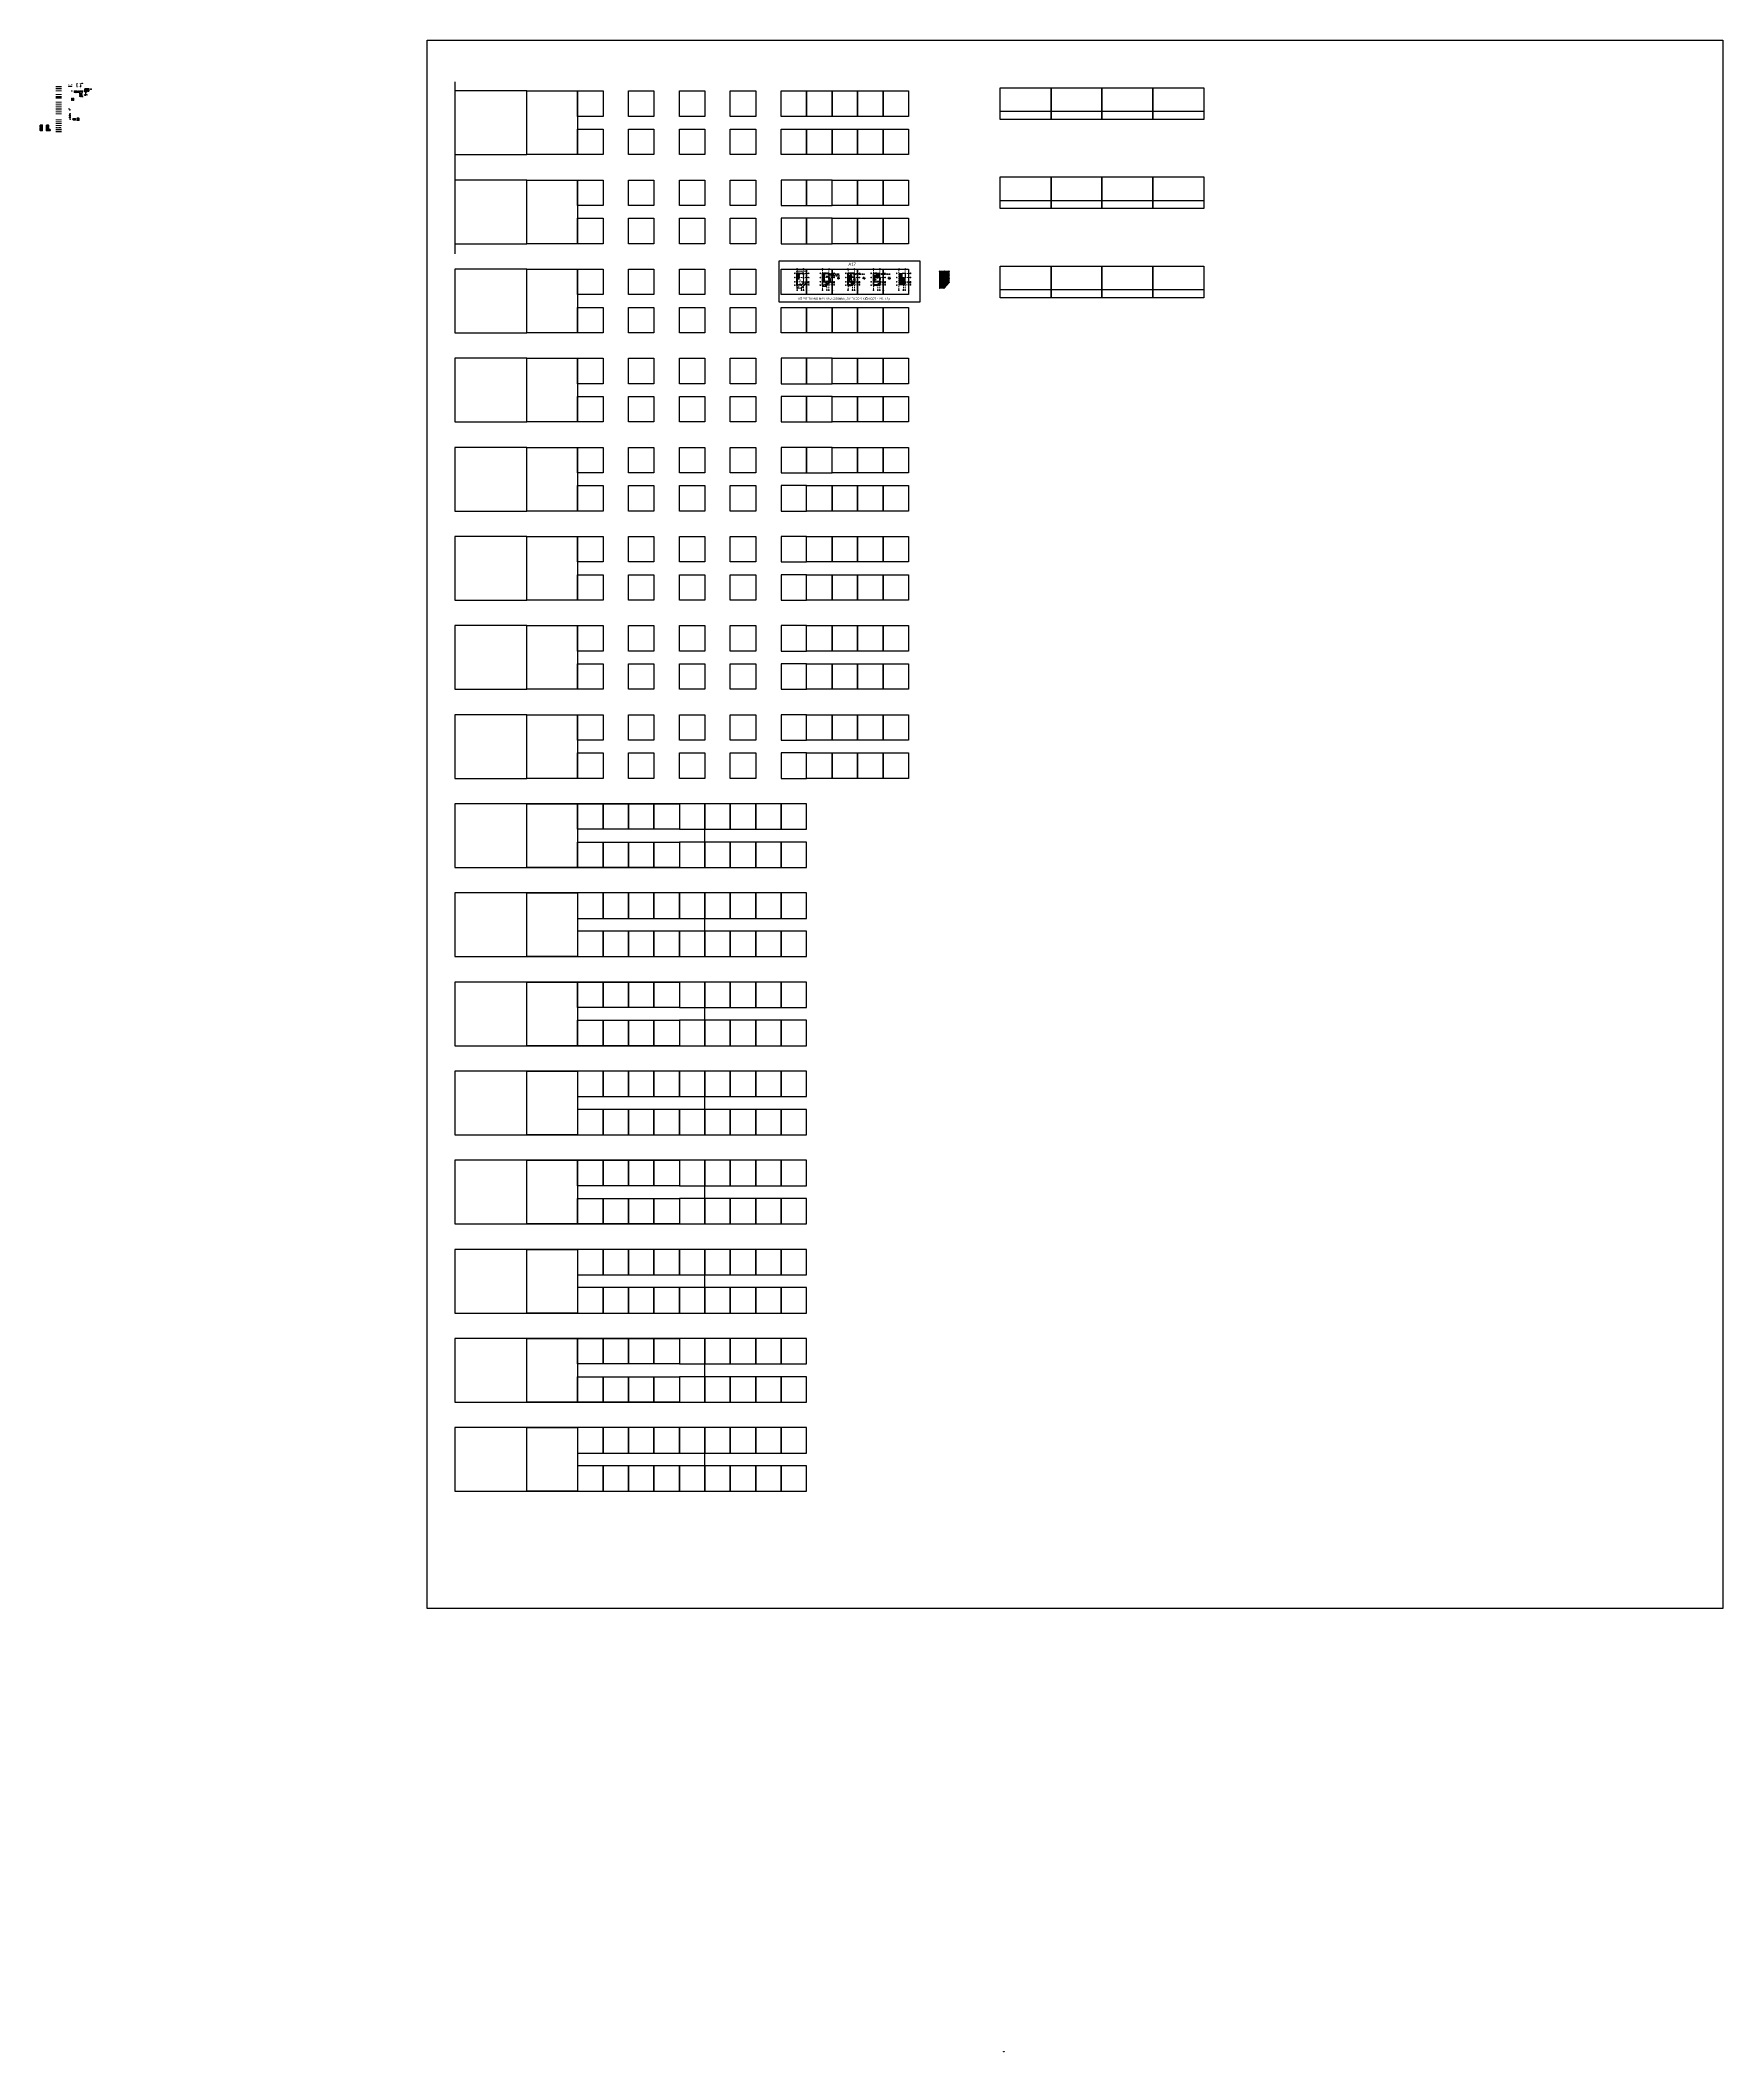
# Model space of a CAD drawing. Header units: millimetres. Extents: x -507089 to 1145492, y -1925330 to 49778.
import ezdxf
from ezdxf.enums import TextEntityAlignment as Align

# ---------------------------------------------------------------- set-up
doc = ezdxf.new("R2010")
doc.units = ezdxf.units.MM
doc.header["$MEASUREMENT"] = 0
doc.set_wipeout_variables(frame=1)
for name, pattern in [('ACAD_ISO07W100', [3, 0, -3]), ('DASHDOT', [1, 0.5, -0.25, 0, -0.25]), ('DASHED2', [0.375, 0.25, -0.125]), ('HIDDEN', [0.75, 0.5, -0.25]), ('HIDDEN2', [0.1875, 0.125, -0.0625]), ('X-MB nguon$0$HIDDEN', [0.375, 0.25, -0.125]), ('XR-T6-16-T2 CH 0506$0$Xref_VHSKL.S2.MB.Mặt bằng phần thân S2_REV0$0$HIDDENX2', [0.75, 0.5, -0.25])]:
    doc.linetypes.add(name, pattern=pattern)
doc.layers.get('Defpoints').update_dxf_attribs({"color": 6})
for name, color, linetype in [('8', 8, 'Continuous'), ('A-NOITHAT', 252, 'Continuous'), ('Noi that', 252, 'Continuous'), ('QUYEN', 7, 'Continuous')]:
    doc.layers.add(name, color=color, linetype=linetype)
for name, color, linetype, lineweight in [('A- LO MO KY THUAT', 54, 'Continuous', 20), ('A-_FURT----_NOITHAT', 35, 'Continuous', 5), ('A-CAY', 76, 'Continuous', 5), ('A-COT VACH', 2, 'Continuous', 35), ('A-CUA', 25, 'Continuous', 5), ('A-DIM', 251, 'Continuous', 15), ('A-HATCH', 251, 'Continuous', 5), ('A-HOAN THIEN KHAC', 14, 'Continuous', 5), ('A-HOAN THIEN VUA', 144, 'Continuous', 5), ('A-KY HIEU', 34, 'Continuous', 20), ('A-NET CAT', 214, 'Continuous', 30), ('A-NET KHUAT', 250, 'HIDDEN', 9), ('A-NET MANH', 8, 'Continuous', 9), ('A-NET THAY', 125, 'Continuous', 18), ('A-NOI THAT', 44, 'Continuous', 9), ('A-THIET BI MEP', 86, 'Continuous', 9), ('A-THIET BI WC', 152, 'Continuous', 9), ('A-TRAN', 59, 'Continuous', 13), ('A-TRUC', 251, 'DASHDOT', 5), ('A-TUONG', 7, 'Continuous', 35), ('E-NoiThat', 32, 'Continuous', 9), ('I-WALL', 2, 'Continuous', 9)]:
    doc.layers.add(name, color=color, linetype=linetype, lineweight=lineweight)
doc.layers.add('A-DO DIEN TICH', color=14, linetype='Continuous', lineweight=0, plot=False)
for name, color, linetype, lineweight, true_color in [('A-HATCH CAY', 7, 'Continuous', 5, 0x9ac403), ('A-HATCH SOLID', 7, 'Continuous', 5, 0xc8c8c7), ('A-LAT SAN', 7, 'Continuous', 13, 0x7c6b5f), ('A1- MAU 21', 7, 'Continuous', 5, 0x585858)]:
    doc.layers.add(name, color=color, linetype=linetype, lineweight=lineweight, true_color=true_color)
doc.layers.add('LUOI GIONG', color=160, linetype='Continuous', plot=False)
doc.layers.get('A-DIM').off()
doc.layers.get('A-NOI THAT').off()
doc.styles.add('A1-arial', font='arial.ttf', dxfattribs={"width": 0.8})
doc.styles.add('DIM_FONT', font='SIMPLEX', dxfattribs={"width": 0.8})
doc.styles.add('GHICHU-C', font='arial.ttf', dxfattribs={"width": 0.7})
doc.styles.get("Standard").update_dxf_attribs({"font": 'arial.ttf'})
doc.styles.add('TextDim', font='romans.shx', dxfattribs={"width": 0.6})
doc.dimstyles.new('DIM_1-50_CNC', dxfattribs={"dimscale": 0.75, "dimtxt": 200, "dimasz": 80, "dimexe": 60, "dimexo": 0, "dimgap": 50, "dimtad": 1, "dimdec": 0, "dimzin": 0, "dimdsep": 46, "dimtxsty": 'TextDim', "dimblk1": 'ARCHTICK', "dimblk2": 'ARCHTICK', "dimsah": 1, "dimcen": 150, "dimdle": 60, "dimclrd": 256, "dimclre": 256, "dimclrt": 9, "dimadec": 0, "dimazin": 0, "dimtfac": 1, "dimtdec": 0, "dimtix": 1, "dimtmove": 2, "dimatfit": 3, "dimldrblk": 'ARCHTICK', "dimfxl": 1, "dimtvp": 0.833333, "dimtfill": 1, "dimtolj": 1, "dimtzin": 0, "dimlwd": -1, "dimarcsym": 0})

# ---------------------------------------------------------------- blocks, each defined once
blk = doc.blocks.new('dat')
at = {"layer": 'A-HATCH'}
for p, q in [((138, 0), (191, -54)), ((121, -17), (175, -71)), ((124, -55), (177, -1)), ((141, -72), (194, -18))]:
    blk.add_line(p, q, dxfattribs=at)
blk.add_lwpolyline([(0, 0), (107, 0), (14, -19), (94, -26), (21, -40), (81, -50), (28, -66), (73, -71), (36, -83), (66, -93), (43, -105), (61, -114), (50, -135), (55, -150)], dxfattribs=at)
blk = doc.blocks.new('*U131')
for p, q in [((-2688, 100), (-2688, 565)), ((-2024, 100), (-2024, 565)), ((-735, 100), (-735, 565)), ((-70, 100), (-70, 565))]:
    blk.add_line(p, q)
for points in [[(-2758, -220), (-2698, -220), (-2698, -40), (-2708, -40), (-2708, 0), (-2758, 0)], [(-2708, 0), (-2668, 0), (-2668, 665), (-2708, 665)], [(-2668, 565), (-2708, 565), (-2708, 100), (-2668, 100)], [(-2044, 0), (-2004, 0), (-2004, 665), (-2044, 665)], [(-2004, 565), (-2044, 565), (-2044, 100), (-2004, 100)], [(-715, 0), (-755, 0), (-755, 665), (-715, 665)], [(-715, 565), (-755, 565), (-755, 100), (-715, 100)], [(-50, 0), (-90, 0), (-90, 665), (-50, 665)], [(-50, 565), (-90, 565), (-90, 100), (-50, 100)], [(0, -220), (-60, -220), (-60, -40), (-50, -40), (-50, 0), (0, 0)]]:
    blk.add_lwpolyline(points, close=True)
at = {"linetype": 'HIDDEN'}
for centre, start, end in [((-2708, 0), 0, 90), ((-2044, 0), 0, 90), ((-715, 0), 90, 180), ((-50, 0), 90, 180)]:
    blk.add_arc(centre, 665, start, end, dxfattribs=at)
blk = doc.blocks.new('*U130')
at = {"layer": 'A-CUA', "color": 32}
for points in [[(60, -40), (45, -40), (45, 10), (0, 10), (0, -40), (0, -40), (0, -110), (0, -110), (0, -159), (45, -159), (45, -110), (60, -110)], [(866, -110), (851, -110), (851, -40), (866, -40), (866, 10), (821, 10), (821, -40), (836, -40), (836, -110), (821, -110), (821, -159), (866, -159)], [(1686, -110), (1671, -110), (1671, -40), (1686, -40), (1686, 10), (1641, 10), (1641, -40), (1656, -40), (1656, -110), (1641, -110), (1641, -159), (1686, -159)], [(2462, -110), (2477, -110), (2477, -40), (2462, -40), (2462, 10), (2507, 10), (2507, -40), (2492, -40), (2492, -110), (2507, -110), (2507, -159), (2462, -159)], [(3267, -40), (3282, -40), (3282, 10), (3327, 10), (3327, -40), (3327, -40), (3327, -110), (3327, -110), (3327, -159), (3282, -159), (3282, -110), (3267, -110)], [(30, -110), (60, -110), (60, -40), (30, -40)], [(836, -110), (806, -110), (806, -40), (836, -40)], [(851, -110), (881, -110), (881, -40), (851, -40)], [(1656, -110), (1626, -110), (1626, -40), (1656, -40)], [(1671, -110), (1701, -110), (1701, -40), (1671, -40)], [(2477, -110), (2447, -110), (2447, -40), (2477, -40)], [(2492, -110), (2522, -110), (2522, -40), (2492, -40)], [(3297, -110), (3267, -110), (3267, -40), (3297, -40)]]:
    blk.add_lwpolyline(points, close=True, dxfattribs=at)
at = {"layer": 'A-CUA', "color": 37, "lineweight": -2}
for points in [[(45, 10), (821, 10), (821, -40), (45, -40)], [(866, 10), (1641, 10), (1641, -40), (866, -40)], [(2462, 10), (1686, 10), (1686, -40), (2462, -40)], [(3282, 10), (2507, 10), (2507, -40), (3282, -40)], [(45, -110), (821, -110), (821, -159), (45, -159)], [(1641, -110), (866, -110), (866, -159), (1641, -159)], [(1686, -110), (2462, -110), (2462, -159), (1686, -159)], [(3282, -110), (2507, -110), (2507, -159), (3282, -159)]]:
    blk.add_lwpolyline(points, close=True, dxfattribs=at)
blk = doc.blocks.new('A$C102B0840')
for points in [[(-400, 1066), (-400, 2926)], [(-374, 2953), (-294, 2953)], [(-374, 1040), (-294, 1040)], [(-330, 2978), (275, 2978), (275, 2870)], [(-330, 1014), (275, 1014), (275, 1123)], [(-268, 1066), (-268, 2926)], [(-268, 2873), (260, 2873)], [(-268, 1120), (260, 1120)], [(304, 1164), (304, 2829)], [(562, 70), (562, 675), (670, 675)], [(587, 26), (587, 106)], [(614, 132), (1884, 132)], [(614, 0), (1889, 0)], [(667, 132), (667, 660)], [(667, 176), (1835, 176)], [(904, 2438), (904, 1489)], [(913, 2447), (917, 2447)], [(913, 1480), (917, 1480)], [(926, 2431), (965, 2469)], [(926, 2438), (926, 1489)], [(926, 1496), (965, 1457)], [(949, 2483), (949, 2478)], [(949, 1444), (949, 1449)], [(1555, 2491), (957, 2491)], [(1555, 2469), (957, 2469)], [(957, 1457), (1555, 1457)], [(957, 1435), (1555, 1435)], [(1586, 2431), (1547, 2469)], [(1586, 1496), (1547, 1457)], [(1564, 2483), (1564, 2478)], [(1564, 1444), (1564, 1449)], [(1586, 1489), (1586, 2438)], [(1599, 2447), (1595, 2447)], [(1599, 1480), (1595, 1480)], [(1608, 1489), (1608, 2438)], [(1832, 675), (1940, 675), (1940, 67)], [(1835, 132), (1835, 660)], [(1915, 26), (1915, 106)]]:
    blk.add_lwpolyline(points)
at = {"color": 8}
for points in [[(-224, 1120), (-224, 2873)], [(-224, 2284), (304, 2284)], [(-224, 1701), (304, 1701)], [(0, 3413), (300, 3413)], [(0, 513), (300, 513)], [(150, 3563), (150, 3263)], [(150, 363), (150, 663)], [(711, 704), (1791, 704)], [(926, 2406), (990, 2469)], [(926, 1521), (990, 1457)], [(961, 1493), (961, 1493)], [(1256, 176), (1256, 703)], [(1586, 2406), (1522, 2469)], [(1586, 1521), (1522, 1457)]]:
    blk.add_lwpolyline(points, dxfattribs=at)
for points in [[(-100, 3163), (400, 3163), (400, 3663), (-100, 3663)], [(-100, 763), (400, 763), (400, 263), (-100, 263)], [(751, 3273), (751, 3873), (1751, 3873), (1751, 3273)]]:
    blk.add_lwpolyline(points, close=True)
for points in [[(-70, 3193), (370, 3193), (370, 3633), (-70, 3633)], [(-70, 733), (370, 733), (370, 293), (-70, 293)], [(781, 3843), (1721, 3843), (1721, 3303), (781, 3303)], [(961, 2434), (961, 1493), (1551, 1493), (1551, 2434)]]:
    blk.add_lwpolyline(points, close=True, dxfattribs=at)
at = {"color": 1, "linetype": 'ByBlock'}
for centre in [(150, 3413), (150, 513)]:
    blk.add_circle(centre, 120, dxfattribs=at)
at = {"color": 8, "linetype": 'ByBlock'}
for centre in [(150, 3413), (150, 513)]:
    blk.add_circle(centre, 90, dxfattribs=at)
at = {"extrusion": (0, 0, -1)}
for centre, major_axis, start_param, end_param in [((-374, 2926), (0.1, 26.4), 4.70940529, 6.28020162), ((-374, 1066), (0, 26.4), 3.14347129, 4.71426761), ((-332, 2952), (0.2, 26.4), -1.55436389, 0.03784135), ((-332, 1041), (0, 26.4), 3.09536304, 4.68756828), ((-294, 2926), (-0.1, 26.4), 0.00261534, 1.57341167), ((-294, 1066), (0, 26.4), 1.56891769, 3.13971402), ((260, 2829), (0.2, 44), -0.00342488, 1.56737145), ((260, 1164), (-0.1, 44), 1.57245281, 3.14324913), ((588, 68), (0, 26.4), 3.16698914, 4.75919438), ((614, 106), (0, 26.4), 4.71051035, 6.28130668), ((614, 26), (0, 26.4), 3.14199811, 4.71279444), ((711, 660), (-0.1, 44), -1.56781416, 0.00298217), ((913, 2438), (-6.22, 6.22), 5.49778714, 7.06858347), ((913, 1489), (6.22, 6.22), 2.35619449, 3.92699082), ((917, 2438), (6.22, 6.22), -0.78539816, 0.78539816), ((917, 1489), (-6.22, 6.22), 2.35619449, 3.92699082), ((957, 2483), (-6.22, 6.22), 5.49778714, 7.06858347), ((957, 2478), (6.22, 6.22), 2.35619449, 3.92699082), ((957, 1449), (-6.22, 6.22), 5.49778714, 7.06858347), ((957, 1444), (-6.22, 6.22), 3.92699082, 5.49778714), ((1555, 2483), (6.22, 6.22), -0.78539816, 0.78539816), ((1555, 2478), (6.22, 6.22), 0.78539816, 2.35619449), ((1555, 1449), (6.22, 6.22), -0.78539816, 0.78539816), ((1555, 1444), (6.22, 6.22), 0.78539816, 2.35619449), ((1595, 2438), (6.22, 6.22), 3.92699082, 5.49778714), ((1595, 1489), (6.22, 6.22), 2.35619449, 3.92699082), ((1599, 2438), (-6.22, 6.22), 0.78539816, 2.35619449), ((1599, 1489), (-6.22, 6.22), 2.35619449, 3.92699082), ((1791, 660), (0.2, 44), -0.00404595, 1.56675038), ((1888, 106), (0, 26.4), -0.00033047, 1.57046585), ((1888, 26), (-0.2, 26.4), 1.57849289, 3.14928921), ((1914, 68), (-0.1, 26.4), 1.52840671, 3.12061196)]:
    blk.add_ellipse(centre, major_axis=major_axis, ratio=1, start_param=start_param, end_param=end_param, dxfattribs=at)
at = {"layer": 'A-NET MANH', "color": 8, "linetype": 'DASHED2', "ltscale": 3}
for points in [[(181, 2978), (181, 3163)], [(181, 763), (181, 1014)], [(281, 2978), (281, 3163)], [(281, 763), (281, 1014)], [(400, 3663), (751, 3663)], [(400, 3563), (751, 3563)], [(562, 363), (400, 363)], [(562, 263), (400, 263)], [(1751, 3663), (2409, 3663), (2409, 263), (1940, 263)], [(1751, 3563), (2309, 3563), (2309, 363), (1940, 363)]]:
    blk.add_lwpolyline(points, dxfattribs=at)
at = {"color": 8, "style": 'DIM_FONT', "text_generation_flag": 4, "width": 0.8, "flags": 9}
for tag in ['XSIZE', 'YSIZE']:
    blk.add_attdef(tag, (1162, 2433), '', height=0.44, rotation=270, dxfattribs=at)
blk = doc.blocks.new('52')
at = {"linetype": 'Continuous'}
blk.add_lwpolyline([(143, -161, 0.03603265), (0, -151), (0, -151, 0.03603265), (-143, -161), (-143, -161, -0.28186526), (-231, -138), (-231, -138), (-234, -126), (-238, -14), (-238, -14, -0.47796154), (-227, 0), (-227, 0), (0, 0), (227, 0, -0.47796154), (238, -14), (238, -14), (234, -126), (231, -138), (231, -138, -0.28186526), (143, -161)], format="xyb", close=True, dxfattribs=at)
for points in [[(-231, -140, 0.08511593), (-228, -210), (-228, -210, 0.01915239), (-208, -366), (-208, -366, 0.07554154), (-152, -597), (-152, -597, 0.08282567), (-106, -667), (-106, -667, 0.02968356), (-94, -677), (-94, -677, 0.00713628), (-87, -684), (-87, -684, 0.1306852), (0, -710), (0, -710, 0.1306852), (87, -684), (87, -684, 0.00713628), (94, -677), (94, -677, 0.05833107), (133, -617), (133, -617, 0.15169419), (192, -377), (192, -377, 0.09191789), (138, -204), (138, -204), (134, -203), (0, -202), (-134, -203), (-138, -204), (-138, -204, 0.09191789), (-192, -377), (-192, -377, 0.15169419), (-133, -617), (-133, -617, 0.05833107), (-94, -677)], [(-180, -164, 0.18068756), (-212, -339)], [(-121, -158, 0.23741564), (-209, -361)], [(-120, -203, 0.09534796), (-181, -378), (-181, -378, 0.15231246), (-134, -611), (-134, -611, 0.05995603), (-79, -675), (-79, -675, 0.12681499), (0, -698), (0, -698, 0.12681499), (79, -675), (79, -675, 0.05995603), (134, -611), (134, -611, 0.15231246), (181, -378), (181, -378, 0.09534796), (120, -203)], [(-75, -203), (-75, -183), (-75, -183, 1.01866916), (-98, -183), (-98, -183), (-99, -203)], [(75, -203), (75, -183), (75, -183, -1.01866916), (98, -183), (98, -183), (99, -203)], [(209, -361, 0.23741564), (121, -158)], [(212, -339, 0.18068756), (180, -164)]]:
    blk.add_lwpolyline(points, format="xyb")
blk.add_lwpolyline([(94, -677, 0.02968356), (106, -667), (106, -667, 0.08282567), (152, -597), (152, -597, 0.07554154), (208, -366), (208, -366, 0.01915239), (228, -210), (228, -210, 0.08857732), (231, -137)], format="xyb", dxfattribs=at)
at = {"layer": 'A-HATCH'}
for points in [[(-106, -667, 0.02968356), (-94, -677)], [(-94, -677, 0.00713628), (-87, -684)], [(-87, -684, 0.1306852), (0, -710), (0, -710, 0.1306852), (87, -684)], [(87, -684, 0.00713628), (94, -677), (94, -677, 0.02968356), (106, -667)]]:
    blk.add_lwpolyline(points, format="xyb", dxfattribs=at)
for points in [[(-106, -667), (-106, -667)], [(-94, -677), (-94, -677)], [(-87, -684), (-87, -684)], [(87, -684), (87, -684)], [(94, -677), (94, -677)], [(106, -667), (106, -667)]]:
    blk.add_lwpolyline(points, close=True, dxfattribs=at)
blk = doc.blocks.new('A$C1E3E3AC8')
for p, q in [((33, 335), (33, 967)), ((662, 1219), (662, 1136)), ((905, 1219), (905, 1136)), ((1533, 335), (1533, 967))]:
    blk.add_line(p, q)
for points in [[(0, 524), (0, 777), (33, 777), (33, 524)], [(183, 146), (183, 1155), (204, 1155), (204, 146)], [(340, 0), (388, 0), (388, 322), (340, 322)], [(609, 146), (609, 1155), (629, 1155), (629, 146)], [(920, 1219), (647, 1219), (647, 1245), (920, 1245)], [(807, 0), (759, 0), (759, 322), (807, 322)], [(957, 146), (957, 1155), (937, 1155), (937, 146)], [(1226, 0), (1178, 0), (1178, 322), (1226, 322)], [(1383, 146), (1383, 1155), (1362, 1155), (1362, 146)], [(1566, 524), (1566, 777), (1533, 777), (1533, 524)]]:
    blk.add_lwpolyline(points, close=True)
for points in [[(183, 1136), (183, 166)], [(609, 1136), (204, 1136)], [(204, 166), (340, 166)], [(388, 166), (609, 166)], [(937, 1136), (629, 1136)], [(629, 166), (759, 166)], [(807, 166), (937, 166)], [(1362, 1136), (957, 1136)], [(957, 166), (1178, 166)], [(1226, 166), (1362, 166)], [(1383, 166), (1383, 1136)]]:
    blk.add_lwpolyline(points)
for radius in [137, 117]:
    blk.add_circle((783, 651), radius)
for centre, start, end in [((206, 964), 97.774, 178.988425), ((206, 338), 181.011575, 262.226), ((1360, 964), 1.011575, 82.226), ((1360, 338), 277.774, 358.988425)]:
    blk.add_arc(centre, 173, start, end)
blk = doc.blocks.new('A$C6ABF0AA9')
for p, q in [((160, 2140), (190, 2110)), ((160, 810), (190, 840)), ((160, 700), (190, 670)), ((160, 200), (190, 230)), ((258, 840), (278, 810)), ((258, 670), (278, 700)), ((278, 2140), (289, 2110)), ((662, 2140), (651, 2110)), ((682, 840), (662, 810)), ((682, 670), (662, 700)), ((780, 2140), (750, 2110)), ((780, 810), (750, 840)), ((780, 700), (750, 670)), ((750, 230), (780, 200))]:
    blk.add_line(p, q)
for points in [[(0, 2320), (940, 2320), (940, 0), (0, 0)], [(50, 2270), (890, 2270), (890, 0), (50, 0)]]:
    blk.add_lwpolyline(points, close=True)
for points in [[(780, 2140), (662, 2140, 0.36262333), (278, 2140), (160, 2140), (160, 810), (278, 810, -0.67606626), (662, 810), (780, 810)], [(780, 700), (662, 700, -0.67606626), (278, 700), (160, 700), (160, 200), (780, 200)], [(750, 2110), (651, 2110, 0.3850619), (289, 2110), (190, 2110), (190, 840), (258, 840, -0.61436371), (682, 840), (750, 840)], [(750, 670), (682, 670, -0.61436371), (258, 670), (190, 670), (190, 230), (750, 230)]]:
    blk.add_lwpolyline(points, format="xyb", close=True)
blk = doc.blocks.new('A$C4A314AF6')
for p, q in [((33, 188), (33, 821)), ((1533, 188), (1533, 821))]:
    blk.add_line(p, q)
for points in [[(0, 378), (0, 631), (33, 631), (33, 378)], [(183, 0), (183, 1009), (204, 1009), (204, 0)], [(609, 0), (609, 1009), (629, 1009), (629, 0)], [(957, 0), (957, 1009), (937, 1009), (937, 0)], [(1383, 0), (1383, 1009), (1362, 1009), (1362, 0)], [(1566, 378), (1566, 631), (1533, 631), (1533, 378)]]:
    blk.add_lwpolyline(points, close=True)
for points in [[(183, 989), (183, 19)], [(609, 989), (204, 989)], [(204, 19), (609, 19)], [(937, 989), (629, 989)], [(629, 19), (937, 19)], [(1362, 989), (957, 989)], [(957, 19), (1362, 19)], [(1383, 19), (1383, 989)]]:
    blk.add_lwpolyline(points)
for radius in [137, 117]:
    blk.add_circle((783, 504), radius)
for centre, start, end in [((206, 817), 97.774, 178.988425), ((206, 191), 181.011575, 262.226), ((1360, 817), 1.011575, 82.226), ((1360, 191), 277.774, 358.988425)]:
    blk.add_arc(centre, 173, start, end)
blk = doc.blocks.new('20190421.Cua WC')
at = {"layer": 'A-HATCH'}
h = blk.add_hatch(dxfattribs=at)
h.set_pattern_fill('_USER', color=256, scale=20, angle=90, pattern_type=0)
h.set_pattern_definition([(90, (-400, 900), (-20, 1e-15), [])])
h.paths.add_polyline_path([(-80, 900), (-720, 900), (-720, 80), (-80, 80)])
at = {"layer": 'A-CUA'}
for p, q in [((-800, 2300), (-720, 2220)), ((-720, 1000), (-80, 1000)), ((-720, 900), (-80, 900))]:
    blk.add_line(p, q, dxfattribs=at)
blk.add_lwpolyline([(-800, 2300), (0, 2300), (0, 0), (-800, 0)], close=True, dxfattribs=at)
blk.add_lwpolyline([(-80, 915), (-80, 80), (-720, 80), (-720, 2220), (-80, 2220), (-80, 985)], dxfattribs=at)
blk.add_circle((-80, 950), 35, dxfattribs=at)
at = {"layer": 'A-NET KHUAT'}
blk.add_lwpolyline([(-80, 2220), (-720, 1150), (-80, 80)], dxfattribs=at)
blk = doc.blocks.new('20190421.Voisen')
at = {"layer": 'A-THIET BI WC', "linetype": 'HIDDEN', "ltscale": 0.5}
for p, q in [((-71, 0), (71, 0)), ((-71, 0), (-71, -8)), ((-26, 0), (-26, -8)), ((26, 0), (26, -8)), ((71, 0), (71, -8)), ((-192, -125), (-192, -117)), ((-179, -66), (-179, -93)), ((-146, -66), (-179, -66)), ((-178, -13), (-178, -66)), ((-147, -13), (-147, -66)), ((-146, -66), (-146, -93)), ((-133, -125), (-133, -117)), ((-46, -13), (-71, -8)), ((-46, -13), (46, -13)), ((-32, -42), (-32, -38)), ((-23, -38), (-32, -38)), ((-23, -42), (-32, -42)), ((26, -8), (-26, -8)), ((-23, -21), (-23, -59)), ((-23, -21), (-23, -59)), ((-23, -38), (-23, -21)), ((-23, -21), (-13, -21)), ((-23, -59), (-23, -42)), ((-23, -59), (23, -59)), ((-17, -21), (-17, -13)), ((-13, -42), (-13, -13)), ((-13, -18), (13, -18)), ((-8, -18), (-13, -18)), ((13, -42), (-13, -42)), ((13, -42), (13, -13)), ((23, -21), (13, -21)), ((17, -21), (17, -13)), ((23, -21), (23, -59)), ((23, -21), (23, -59)), ((23, -38), (23, -21)), ((23, -38), (32, -38)), ((23, -42), (32, -42)), ((23, -59), (23, -42)), ((32, -42), (32, -38)), ((46, -13), (71, -8))]:
    blk.add_line(p, q, dxfattribs=at)
at = {"layer": 'A-THIET BI WC', "color": 8, "linetype": 'HIDDEN'}
for p, q in [((0, 28), (0, -517)), ((0, 16), (0, -517)), ((131, -386), (-131, -386)), ((131, -386), (-131, -386))]:
    blk.add_line(p, q, dxfattribs=at)
at = {"layer": 'A-THIET BI WC', "linetype": 'HIDDEN', "ltscale": 0.5}
blk.add_lwpolyline([(-128, -13), (-197, -13), (-197, 0), (-128, 0)], close=True, dxfattribs=at)
for points in [[(-21, -386), (-21, 0)], [(21, -386), (21, 0)]]:
    blk.add_lwpolyline(points, dxfattribs=at)
blk.add_circle((0, -386), 21, dxfattribs=at)
for centre, radius, start, end in [((-163, -117), 29.4, 115.223786, 180), ((-163, -16), 105, 253.739795, 286.260205), ((-163, -25), 105, 253.739795, 286.260205), ((-163, -31), 15.5, 0, 180), ((-195, -87), 19.8, 327.599895, 10.732762), ((-163, -83), 12.6, 0, 180), ((-131, -87), 19.8, 169.267238, 212.400105), ((-163, -117), 29.4, 0, 64.776214), ((0, -386), 105, 101.536956, 78.463043)]:
    blk.add_arc(centre, radius, start, end, dxfattribs=at)
blk = doc.blocks.new('mb-bontam1')
for p, q in [((-1672, 237), (-1672, 271)), ((-1672, 271), (-1661, 271)), ((-1672, 237), (-1661, 237)), ((-1661, 271), (-1661, 237)), ((-1650, 265), (-1661, 271)), ((-1650, 243), (-1661, 237)), ((-1650, 243), (-1650, 265)), ((-1650, 265), (-1594, 265)), ((-1650, 243), (-1594, 243)), ((-1616, 243), (-1616, -243)), ((-1600, 243), (-1600, -243)), ((-1561, 209), (-1561, -209)), ((-1539, 209), (-1539, -209)), ((-233, 10), (-233, 56)), ((-72, 12), (-107, 12)), ((-72, 12), (-72, 87)), ((-51, 69), (-72, 69)), ((-72, 49), (-51, 49)), ((-72, 17), (-53, 17)), ((-53, 23), (-23, 23)), ((-53, -23), (-53, 23)), ((-51, 72), (-51, 47)), ((-28, 23), (-28, 62)), ((-23, -26), (-23, 26)), ((-23, 26), (0, 26)), ((-23, 23), (-23, -23)), ((0, 113), (-12, 113)), ((-12, 113), (-12, 53)), ((-12, 53), (0, 53)), ((0, 53), (0, 113)), ((0, 26), (0, -26)), ((-1672, -237), (-1672, -271)), ((-1672, -237), (-1661, -237)), ((-1672, -271), (-1661, -271)), ((-1661, -271), (-1661, -237)), ((-1650, -243), (-1661, -237)), ((-1650, -265), (-1661, -271)), ((-1650, -243), (-1650, -265)), ((-1594, -243), (-1650, -243)), ((-1594, -265), (-1650, -265)), ((49, 0), (-305, 0)), ((-233, -56), (-233, -10)), ((-72, -14), (-108, -14)), ((-72, -89), (-72, -14)), ((-53, -17), (-72, -17)), ((-72, -49), (-51, -49)), ((-51, -69), (-72, -69)), ((-23, -23), (-53, -23)), ((-51, -72), (-51, -47)), ((-28, -62), (-28, -23)), ((0, -26), (-23, -26)), ((-12, -53), (0, -53)), ((-12, -113), (-12, -53)), ((0, -113), (-12, -113)), ((0, -53), (0, -113))]:
    blk.add_line(p, q)
blk.add_lwpolyline([(-1700, -400), (0, -400), (0, 400), (-1700, 400)], close=True)
blk.add_lwpolyline([(-28, 93), (-28, 372), (-1672, 372), (-1672, -372), (-28, -372), (-28, -93)])
for centre, radius in [((-851, 0), 13.3), ((-844, 58), 13.3), ((-821, 112), 13.3), ((-798, 0), 13.3), ((-792, 44), 13.3), ((-786, 158), 13.3), ((-775, 85), 13.3), ((-748, 120), 13.3), ((-745, 0), 13.3), ((-729, 58), 13.3), ((-713, 147), 13.3), ((-691, 0), 13.3), ((-686, 101), 13.3), ((-673, 45), 13.3), ((-672, 164), 13.3), ((-628, 0), 44.4), ((-628, 170), 13.3), ((-628, 117), 13.3), ((-628, 63), 13.3), ((-584, 164), 13.3), ((-583, 45), 13.3), ((-570, 101), 13.3), ((-565, 0), 13.3), ((-543, 147), 13.3), ((-527, 58), 13.3), ((-511, 0), 13.3), ((-508, 120), 13.3), ((-481, 85), 13.3), ((-470, 158), 13.3), ((-464, 44), 13.3), ((-458, 0), 13.3), ((-435, 112), 13.3), ((-412, 58), 13.3), ((-405, 0), 13.3), ((-144, 0), 38.6), ((-844, -58), 13.3), ((-821, -112), 13.3), ((-792, -44), 13.3), ((-786, -158), 13.3), ((-775, -85), 13.3), ((-748, -120), 13.3), ((-729, -58), 13.3), ((-713, -147), 13.3), ((-686, -101), 13.3), ((-673, -45), 13.3), ((-672, -164), 13.3), ((-628, -63), 13.3), ((-628, -117), 13.3), ((-628, -170), 13.3), ((-583, -45), 13.3), ((-584, -164), 13.3), ((-570, -101), 13.3), ((-543, -147), 13.3), ((-527, -58), 13.3), ((-508, -120), 13.3), ((-481, -85), 13.3), ((-470, -158), 13.3), ((-464, -44), 13.3), ((-435, -112), 13.3), ((-412, -58), 13.3)]:
    blk.add_circle(centre, radius)
for centre, radius, start, end in [((-1594, 209), 55.6, 0, 90), ((-1594, 209), 33.3, 0, 90), ((-849, 549), 269, 238.636944, 302.07331), ((-849, 549), 247, 242.39235, 297.229172), ((-233, 0), 37.1, 44.047729, 315.952271), ((-72, -1), 12.7, 270, 90), ((-1594, -209), 55.6, 270, 0), ((-1594, -209), 33.3, 270, 0), ((-849, -549), 269, 57.92669, 121.363056), ((-849, -549), 247, 62.770828, 117.60765)]:
    blk.add_arc(centre, radius, start, end)
blk.add_ellipse((-185, 0), major_axis=(-19, 0), ratio=0.73913202, start_param=4.46867125, end_param=8.09769937)
for points in [[(-1561, 160), (-1577, 119), (-1587, 67), (-1589, 0)], [(-1561, -160), (-1577, -119), (-1587, -67), (-1589, 0)]]:
    blk.add_open_spline(points, degree=3)
for points, knots in [([(-99, 86), (-129, 202), (-307, 392), (-651, 272), (-934, 253), (-1210, 331), (-1483, 293), (-1539, 205)], [77.31323297, 77.31323297, 77.31323297, 77.31323297, 301.22748879, 566.30705255, 828.30261752, 1055.05093903, 1167.08848737, 1167.08848737, 1167.08848737, 1167.08848737]), ([(-157, 37), (-174, 170), (-359, 308), (-712, 189), (-944, 224), (-1196, 247), (-1294, 76), (-1289, 0)], [47.40098065, 47.40098065, 47.40098065, 47.40098065, 301.22748879, 566.30705255, 828.30261752, 1055.05093903, 1224.73772065, 1224.73772065, 1224.73772065, 1224.73772065]), ([(-567, 307), (-594, 306), (-680, 304), (-794, 356), (-938, 352), (-1027, 293), (-1093, 298), (-1114, 299)], [0, 0, 0, 0, 70.62044937, 230.8316229, 327.89642448, 447.50673839, 503.51027283, 503.51027283, 503.51027283, 503.51027283]), ([(-72, 89), (-81, 89), (-109, 89), (-133, 52), (-174, 25), (-209, 30), (-233, 14), (-236, 4), (-236, 0)], [0, 0, 0, 0, 22.71520367, 73.33588051, 106.19498673, 149.54316389, 166.14018031, 177.43774028, 177.43774028, 177.43774028, 177.43774028]), ([(-12, 97), (-17, 97), (-28, 98), (-34, 81), (-44, 72), (-50, 72), (-51, 72)], [3.08616154, 3.08616154, 3.08616154, 3.08616154, 13.4843545, 33.20515247, 43.68104284, 47.60314921, 47.60314921, 47.60314921, 47.60314921]), ([(-12, 71), (-17, 71), (-27, 70), (-29, 51), (-43, 47), (-50, 47), (-51, 47)], [2.94751832, 2.94751832, 2.94751832, 2.94751832, 13.62091078, 28.9497213, 43.77316805, 47.60014107, 47.60014107, 47.60014107, 47.60014107]), ([(-99, -86), (-129, -202), (-307, -392), (-651, -272), (-934, -253), (-1210, -331), (-1483, -293), (-1539, -205)], [77.31323297, 77.31323297, 77.31323297, 77.31323297, 301.22748879, 566.30705255, 828.30261752, 1055.05093903, 1167.08848737, 1167.08848737, 1167.08848737, 1167.08848737]), ([(-157, -37), (-174, -170), (-359, -308), (-712, -189), (-944, -224), (-1196, -247), (-1294, -76), (-1289, 0)], [47.40098065, 47.40098065, 47.40098065, 47.40098065, 301.22748879, 566.30705255, 828.30261752, 1055.05093903, 1224.73772065, 1224.73772065, 1224.73772065, 1224.73772065]), ([(-157, -37), (-174, -170), (-359, -308), (-712, -189), (-944, -224), (-1196, -247), (-1294, -76), (-1289, 0)], [47.40098065, 47.40098065, 47.40098065, 47.40098065, 301.22748879, 566.30705255, 828.30261752, 1055.05093903, 1224.73772065, 1224.73772065, 1224.73772065, 1224.73772065]), ([(-567, -307), (-594, -306), (-680, -304), (-794, -356), (-938, -352), (-1027, -293), (-1093, -298), (-1114, -299)], [0, 0, 0, 0, 70.62044937, 230.8316229, 327.89642448, 447.50673839, 503.51027283, 503.51027283, 503.51027283, 503.51027283]), ([(-72, -89), (-81, -89), (-109, -89), (-133, -52), (-174, -25), (-209, -30), (-233, -14), (-236, -4), (-236, 0)], [0, 0, 0, 0, 22.71520367, 73.33588051, 106.19498673, 149.54316389, 166.14018031, 177.43774028, 177.43774028, 177.43774028, 177.43774028]), ([(-12, -71), (-17, -71), (-27, -70), (-29, -51), (-43, -47), (-50, -47), (-51, -47)], [2.94751832, 2.94751832, 2.94751832, 2.94751832, 13.62091078, 28.9497213, 43.77316805, 47.60014107, 47.60014107, 47.60014107, 47.60014107]), ([(-12, -97), (-17, -97), (-28, -98), (-34, -81), (-44, -72), (-50, -72), (-51, -72)], [3.08616154, 3.08616154, 3.08616154, 3.08616154, 13.4843545, 33.20515247, 43.68104284, 47.60314921, 47.60314921, 47.60314921, 47.60314921])]:
    blk.add_open_spline(points, degree=3, knots=knots)
blk = doc.blocks.new('*U129')
for p, q in [((-625, 470), (625, 470)), ((-625, 50), (-625, 470)), ((-625, 50), (-230, 50)), ((0, 122), (-35, 122)), ((-25, 416), (-25, 304)), ((-25, 404), (-25, 293)), ((-25, 378), (25, 378)), ((-25, 367), (25, 367)), ((-25, 365), (25, 365)), ((-25, 342), (25, 342)), ((20, 421), (-20, 421)), ((20, 421), (-20, 421)), ((20, 409), (-20, 409)), ((20, 409), (-20, 409)), ((20, 299), (-20, 299)), ((20, 288), (-20, 288)), ((0, 122), (0, 158)), ((0, 122), (35, 122)), ((0, 122), (0, 55)), ((25, 416), (25, 304)), ((25, 404), (25, 293)), ((230, 50), (625, 50)), ((625, 50), (625, 470))]:
    blk.add_line(p, q)
blk.add_lwpolyline([(-25, 420), (-180, 420, 0.41421356), (-230, 370), (-230, 50, 0.41421356), (-180, 0), (180, 0, 0.41421356), (230, 50), (230, 370, 0.41421356), (180, 420), (-25, 420)], format="xyb")
blk.add_lwpolyline([(-25, 336), (-180, 336, 0.41421356), (-218, 298), (-218, 50, 0.41421356), (-180, 12), (180, 12, 0.41421356), (218, 50), (218, 298, 0.41421356), (180, 336)], format="xyb", close=True)
blk.add_circle((0, 122), 28.4)
for centre, start, end in [((-20, 416), 90, 180), ((-20, 416), 90, 180), ((-20, 404), 90, 180), ((-20, 404), 90, 180), ((-20, 304), 180, 270), ((-20, 293), 180, 270), ((20, 416), 0, 90), ((20, 416), 0, 90), ((20, 404), 0, 90), ((20, 404), 0, 90), ((20, 304), 270, 0), ((20, 293), 270, 0)]:
    blk.add_arc(centre, 5, start, end)
blk = doc.blocks.new('*U128')
at = {"extrusion": (0, 0, -1)}
for p, q in [((200, 150), (-200, 150)), ((-200, 150), (-200, 0)), ((-200, 0), (200, 0)), ((200, 0), (200, 150))]:
    blk.add_line(p, q, dxfattribs=at)
blk.add_lwpolyline([(-200, 0), (-200, 150), (-99, 150, -0.30362257), (99, 150), (200, 150), (200, 0)], format="xyb", close=True)
blk.add_circle((0, 50), 20)
blk = doc.blocks.new('A$C488175B4')
for p, q in [((-271, 3), (-288, 3)), ((-270, 6), (-191, 6)), ((-233, 12), (-135, 12)), ((-215, 14), (-211, 42)), ((-215, -14), (-215, 14)), ((-211, 42), (-204, 69)), ((-204, 69), (-193, 95)), ((-193, 95), (-179, 120)), ((-179, 120), (-162, 142)), ((-162, 142), (-142, 162)), ((-142, 162), (-120, 179)), ((-120, 179), (-95, 193)), ((-110, 185), (-110, -185)), ((-95, 193), (-69, 204)), ((-82, 83), (-82, -83)), ((-69, 204), (-42, 211)), ((-42, 211), (-14, 215)), ((-14, 215), (14, 215)), ((14, 215), (42, 211)), ((42, 211), (69, 204)), ((69, 204), (95, 193)), ((95, 193), (120, 179)), ((120, 179), (142, 162)), ((142, 162), (162, 142)), ((162, 142), (179, 120)), ((179, 120), (193, 95)), ((193, 95), (204, 69)), ((203, -12), (203, 12)), ((204, 69), (211, 42)), ((211, 42), (215, 14)), ((215, 14), (215, -14)), ((-271, -3), (-288, -3)), ((-270, -6), (-191, -6)), ((-233, -12), (-135, -12)), ((-211, -42), (-215, -14)), ((-204, -69), (-211, -42)), ((-193, -95), (-204, -69)), ((-179, -120), (-193, -95)), ((-162, -142), (-179, -120)), ((-142, -162), (-162, -142)), ((-120, -179), (-142, -162)), ((-95, -193), (-120, -179)), ((-69, -204), (-95, -193)), ((-42, -211), (-69, -204)), ((-14, -215), (-42, -211)), ((14, -215), (-14, -215)), ((42, -211), (14, -215)), ((69, -204), (42, -211)), ((95, -193), (69, -204)), ((120, -179), (95, -193)), ((142, -162), (120, -179)), ((162, -142), (142, -162)), ((179, -120), (162, -142)), ((193, -95), (179, -120)), ((204, -69), (193, -95)), ((211, -42), (204, -69)), ((215, -14), (211, -42))]:
    blk.add_line(p, q)
for radius in [30.5, 21]:
    blk.add_circle((0, 0), radius)
blk.add_arc((-191, 0), 6, 270, 90)
for points, knots in [([(-288, 3), (-290, 3), (-291, 2), (-291, 0), (-291, -2), (-290, -3), (-288, -3)], [0, 0, 0, 0, 1, 1, 1, 2, 2, 2, 2]), ([(-230, 6), (-233, 17), (-245, 23), (-256, 20), (-267, 17), (-273, 5), (-270, -6), (-267, -17), (-255, -23), (-244, -20), (-237, -18), (-232, -13), (-230, -6)], [0, 0, 0, 0, 1, 1, 1, 2, 2, 2, 3, 3, 3, 4, 4, 4, 4]), ([(-135, -12), (-129, -12), (-123, -7), (-123, 0), (-123, 7), (-129, 12), (-135, 12)], [0, 0, 0, 0, 1, 1, 1, 2, 2, 2, 2]), ([(-107, 165), (-108, 165), (-109, 165), (-110, 166), (-110, 166), (-110, 167), (-110, 167)], [0, 0, 0, 0, 1, 1, 1, 2, 2, 2, 2]), ([(-107, 165), (-16, 225), (106, 198), (165, 107), (176, 90), (185, 71), (190, 52)], [0, 0, 0, 0, 1, 1, 1, 2, 2, 2, 2]), ([(-79, 91), (-28, 134), (47, 129), (91, 79), (134, 28), (129, -47), (79, -91), (33, -130), (-33, -130), (-79, -91)], [0, 0, 0, 0, 1, 1, 1, 2, 2, 2, 3, 3, 3, 3]), ([(-110, -167), (-110, -166), (-109, -165), (-108, -165), (-108, -165), (-107, -165), (-107, -165)], [0, 0, 0, 0, 1, 1, 1, 2, 2, 2, 2]), ([(190, -52), (161, -157), (53, -219), (-52, -190), (-71, -185), (-90, -176), (-107, -165)], [0, 0, 0, 0, 1, 1, 1, 2, 2, 2, 2])]:
    blk.add_open_spline(points, degree=3, knots=knots)
for points in [[(-82, 83), (-82, 86), (-81, 89), (-79, 91)], [(192, 48), (191, 49), (190, 51), (190, 52)], [(192, 48), (197, 44), (200, 38), (201, 32)], [(201, 32), (202, 25), (202, 19), (203, 12)], [(-79, -91), (-81, -89), (-82, -86), (-82, -83)], [(190, -52), (190, -51), (191, -49), (192, -48)], [(201, -32), (200, -38), (197, -44), (192, -48)], [(203, -12), (202, -19), (202, -25), (201, -32)]]:
    blk.add_open_spline(points, degree=3)
blk = doc.blocks.new('190829.cay1cham')
at = {"color": 116}
for p, q in [((-600, 0), (-550, -26)), ((-490, 253), (-544, 254)), ((-520, 300), (-490, 253)), ((-298, 464), (-344, 491)), ((-300, 520), (-298, 464)), ((-26, 550), (-52, 598)), ((0, 600), (-26, 550)), ((253, 490), (254, 544)), ((300, 520), (253, 490)), ((464, 298), (491, 344)), ((520, 300), (464, 298)), ((550, 26), (598, 52)), ((600, 0), (550, 26)), ((-550, -26), (-598, -52)), ((-520, -300), (-464, -298)), ((-464, -298), (-491, -344)), ((-300, -520), (-253, -490)), ((-253, -490), (-254, -544)), ((0, -600), (26, -550)), ((26, -550), (52, -598)), ((298, -464), (344, -491)), ((300, -520), (298, -464)), ((490, -253), (544, -254)), ((520, -300), (490, -253))]:
    blk.add_line(p, q, dxfattribs=at)
blk.add_circle((0, 0), 12.5, dxfattribs=at)
for start, end in [(155, 180.0001), (125.0001, 149.9999), (95.00011, 120), (64.99996, 90.00008), (35.00009, 59.99989), (5.000009, 30), (185, 210), (215, 239.9999), (244.9999, 270), (275.0001, 299.9999), (305, 330), (335, 0.000018)]:
    blk.add_arc((0, 0), 600, start, end, dxfattribs=at)
blk = doc.blocks.new('190829.cay2lop')
for p, q in [((11, 92), (-513, -264)), ((-446, -424), (392, 565)), ((20, 117), (-395, -559)), ((28, 109), (637, -441)), ((28, 92), (646, -145)), ((37, 75), (697, -323))]:
    blk.add_line(p, q)
for centre in [(0, 146), (73, 0)]:
    blk.add_circle(centre, 657)
blk = doc.blocks.new('Bantho81x15')
for p, q in [((623, 194), (623, 149)), ((785, 198), (627, 198)), ((785, 144), (627, 144)), ((686, 144), (686, 140)), ((785, 140), (686, 140)), ((785, 198), (943, 198)), ((785, 144), (943, 144)), ((785, 140), (884, 140)), ((884, 144), (884, 140)), ((947, 194), (947, 149))]:
    blk.add_line(p, q)
for points in [[(1570, 0), (1570, 810), (0, 810), (0, 0)], [(673, 203), (556, 203), (556, 320), (673, 320)], [(844, 203), (727, 203), (727, 320), (844, 320)], [(1015, 203), (898, 203), (898, 320), (1015, 320)]]:
    blk.add_lwpolyline(points, close=True)
for points in [[(730, 432), (703, 432), (703, 413), (731, 413)], [(840, 432), (867, 432), (867, 413), (839, 413)]]:
    blk.add_lwpolyline(points)
for centre, radius in [((146, 238), 84.4), ((141, 638), 68.4), ((215, 454), 122), ((344, 245), 67.5), ((546, 603), 75), ((614, 261), 54), ((667, 171), 20.2), ((785, 603), 82.5), ((785, 423), 72), ((735, 171), 20.2), ((785, 261), 54), ((785, 171), 20.2), ((835, 171), 20.2), ((903, 171), 20.2), ((956, 261), 54), ((1024, 603), 75), ((1226, 245), 67.5), ((1355, 454), 122), ((1424, 238), 84.4), ((1429, 638), 68.4)]:
    blk.add_circle(centre, radius)
for centre, radius, start, end in [((515, 441), 3.52, 99.328613, 161.852163), ((513, 441), 2.16, 159.261674, 240.747892), ((513, 436), 1.68, 91.116924, 207.809484), ((515, 438), 4.5, 214.403333, 250.537054), ((513, 430), 2.14, 117.371291, 219.742137), ((513, 413), 2.14, 140.257863, 242.628709), ((515, 405), 4.5, 109.462946, 145.596667), ((513, 407), 1.68, 152.190516, 268.883076), ((513, 402), 2.16, 119.252108, 200.738326), ((515, 402), 3.52, 198.147837, 260.671387), ((572, 558), 133, 243.250272, 251.217), ((515, 426), 6.92, 73.28723, 109.128281), ((518, 438), 11, 237.123885, 267.921864), ((514, 425), 1.79, 112.248159, 266.946414), ((514, 422), 2.33, 111.099562, 181.92496), ((513, 421), 1.59, 169.598462, 281.449366), ((514, 418), 1.79, 93.053586, 247.751841), ((518, 405), 11, 92.078136, 122.876115), ((515, 417), 6.92, 250.871719, 286.71277), ((572, 285), 133, 108.783, 116.749728), ((512, 425), 13, 69.80015, 88.510364), ((531, 467), 37.2, 241.013628, 264.938409), ((517, 373), 53.9, 90.152214, 94.77078), ((517, 470), 53.9, 265.22922, 269.847786), ((531, 377), 37.2, 95.061591, 118.986372), ((512, 418), 13, 271.489636, 290.19985), ((516, 439), 5.72, 72.762555, 104.236177), ((517, 535), 111, 268.009157, 275.37236), ((517, 309), 111, 84.62764, 91.990843), ((516, 404), 5.72, 255.763823, 287.237445), ((469, 352), 104, 56.749785, 62.681234), ((523, 463), 35.8, 261.24952, 278.411248), ((523, 381), 35.8, 81.588752, 98.75048), ((469, 492), 104, 297.318766, 303.250215), ((619, 567), 158, 234.144716, 236.625218), ((532, 418), 6.39, 133.361937, 143.751754), ((528, 421), 1.01, 154.562745, 171.393943), ((528, 422), 1.01, 188.606057, 205.437255), ((532, 425), 6.39, 216.248246, 226.638063), ((619, 276), 158, 123.374782, 125.855284), ((529, 429), 1.32, 87.473861, 174.602971), ((530, 429), 1.51, 171.691712, 253.309279), ((529, 426), 1.86, 89.141895, 129.810052), ((529, 427), 0.962, 137.281592, 219.858532), ((529, 427), 1.26, 212.911291, 272.39151), ((529, 425), 0.941, 87.077717, 173.662368), ((529, 425), 1.09, 176.593795, 256.344999), ((530, 421), 2.72, 96.254429, 130.180716), ((530, 423), 2.72, 229.819284, 263.745571), ((529, 419), 1.09, 103.655001, 183.406205), ((529, 419), 0.941, 186.337632, 272.922283), ((529, 417), 1.26, 87.60849, 147.088709), ((529, 417), 0.962, 140.141468, 222.718408), ((529, 417), 1.86, 230.189948, 270.858105), ((530, 414), 1.51, 106.690721, 188.308288), ((529, 414), 1.32, 185.397029, 272.526139), ((531, 431), 1.68, 62.220177, 176.657496), ((530, 431), 1.17, 176.576749, 232.065337), ((531, 447), 19.5, 265.746465, 280.065368), ((530, 445), 19.2, 265.988131, 277.568286), ((531, 440), 16.1, 262.908939, 276.466558), ((531, 404), 16.1, 83.533442, 97.091061), ((530, 399), 19.2, 82.431714, 94.011869), ((531, 396), 19.5, 79.934632, 94.253535), ((530, 412), 1.17, 127.934663, 183.423251), ((531, 412), 1.68, 183.342504, 297.779823), ((532, 438), 8.03, 249.688339, 271.854396), ((532, 405), 8.03, 88.145604, 110.311661), ((533, 433), 2.45, 72.944394, 147.317807), ((533, 434), 1.68, 161.597464, 212.102595), ((533, 409), 1.68, 147.897405, 198.402536), ((533, 410), 2.45, 212.682193, 287.055606), ((538, 448), 16, 247.271848, 267.622142), ((548, 420), 15.9, 130.068352, 174.202296), ((548, 423), 15.9, 185.797704, 229.931648), ((538, 396), 16, 92.377858, 112.728152), ((534, 440), 9.89, 262.83991, 280.302545), ((534, 403), 9.89, 79.697455, 97.16009), ((536, 435), 1.68, 104.79429, 170.134727), ((533, 433), 2.7, 36.440589, 62.116526), ((533, 410), 2.7, 297.883474, 323.559411), ((536, 408), 1.68, 189.865273, 255.20571), ((536, 434), 2.4, 64.576066, 109.873654), ((538, 439), 5.21, 234.867427, 285.699188), ((538, 404), 5.21, 74.300812, 125.132573), ((536, 409), 2.4, 250.126346, 295.423934), ((541, 441), 5.25, 231.275387, 281.913419), ((541, 403), 5.25, 78.086581, 128.724613), ((566, 403), 40.5, 114.154682, 134.207773), ((566, 440), 40.5, 225.792227, 245.845318), ((618, 266), 187, 107.298173, 111.338902), ((618, 578), 187, 248.661098, 252.701827), ((558, 440), 4.25, 55.783526, 116.114715), ((558, 443), 1.69, 151.159006, 206.359274), ((558, 400), 1.69, 153.640726, 208.840994), ((558, 403), 4.25, 243.885285, 304.216474), ((592, 367), 83, 96.565431, 111.497858), ((592, 476), 83, 248.502142, 263.434569), ((590, 382), 68, 80.282, 95.936441), ((590, 461), 68, 264.063559, 279.718), ((595, 400), 49.1, 66.863416, 83.205263), ((595, 443), 49.1, 276.794737, 293.136584), ((614, 445), 3.35, 76.050664, 149.452944), ((614, 398), 3.35, 210.547056, 283.949336), ((614, 444), 4.14, 44.828423, 79.314705), ((606, 426), 21.4, 26.269849, 65.992), ((606, 417), 21.4, 294.008, 333.730151), ((614, 399), 4.14, 280.685295, 315.171577), ((615, 446), 2.15, 312.692798, 33.781345), ((615, 397), 2.15, 326.218655, 47.307202), ((603, 469), 64.6, 283.661871, 292.724), ((627, 194), 4.5, 90, 180), ((627, 149), 4.5, 180, 270), ((619, 415), 21.2, 34.238824, 65.43827), ((619, 428), 21.2, 294.56173, 325.761176), ((641, 362), 64.6, 84.219433, 93.178744), ((641, 481), 64.6, 266.821256, 275.780567), ((644, 402), 24.5, 70.300097, 83.327902), ((644, 441), 24.5, 276.672098, 289.699903), ((646, 407), 19.8, 60.419108, 70.489617), ((646, 436), 19.8, 289.510383, 299.580892), ((657, 422), 2.83, 118.116069, 239.130365), ((657, 422), 2.83, 120.869635, 241.883931), ((661, 262), 162, 79.723678, 91.947706), ((661, 606), 187, 268.463832, 279.026779), ((909, 262), 162, 88.052294, 100.276322), ((909, 606), 187, 260.973221, 271.536168), ((924, 407), 19.8, 109.510383, 119.580892), ((913, 422), 2.83, 300.869635, 61.883931), ((913, 422), 2.83, 298.116069, 59.130365), ((924, 436), 19.8, 240.419108, 250.489617), ((926, 402), 24.5, 96.672098, 109.699903), ((926, 441), 24.5, 250.300097, 263.327902), ((929, 362), 64.6, 86.821256, 95.780567), ((929, 481), 64.6, 264.219433, 273.178744), ((951, 415), 21.2, 114.56173, 145.761176), ((951, 428), 21.2, 214.238824, 245.43827), ((967, 469), 64.6, 247.276, 256.338129), ((943, 194), 4.5, 0, 90), ((943, 149), 4.5, 270, 0), ((964, 426), 21.4, 114.008, 153.730151), ((964, 417), 21.4, 206.269849, 245.992), ((956, 444), 4.14, 100.685295, 135.171577), ((955, 446), 2.15, 146.218655, 227.307202), ((955, 397), 2.15, 132.692798, 213.781345), ((956, 399), 4.14, 224.828423, 259.314705), ((975, 400), 49.1, 96.794737, 113.136584), ((956, 445), 3.35, 30.547056, 103.949336), ((975, 443), 49.1, 246.863416, 263.205263), ((956, 398), 3.35, 256.050664, 329.452944), ((980, 382), 68, 84.063559, 99.718), ((980, 461), 68, 260.282, 275.936441), ((978, 367), 83, 68.502142, 83.434569), ((978, 476), 83, 276.565431, 291.497858), ((952, 266), 187, 68.661098, 72.701827), ((952, 578), 187, 287.298173, 291.338902), ((1012, 440), 4.25, 63.885285, 124.216474), ((1012, 403), 4.25, 235.783526, 296.114715), ((1012, 443), 1.69, 333.640726, 28.840994), ((1012, 400), 1.69, 331.159006, 26.359274), ((1004, 403), 40.5, 45.792227, 65.845318), ((1004, 440), 40.5, 294.154682, 314.207773), ((1029, 441), 5.25, 258.086581, 308.724613), ((1029, 403), 5.25, 51.275387, 101.913419), ((1032, 439), 5.21, 254.300812, 305.132573), ((1032, 404), 5.21, 54.867427, 105.699188), ((1022, 420), 15.9, 5.797704, 49.931648), ((1022, 423), 15.9, 310.068352, 354.202296), ((1034, 434), 2.4, 70.126346, 115.423934), ((1032, 448), 16, 272.377858, 292.728152), ((1032, 396), 16, 67.271848, 87.622142), ((1034, 409), 2.4, 244.576066, 289.873654), ((1036, 440), 9.89, 259.697455, 277.16009), ((1036, 403), 9.89, 82.83991, 100.302545), ((1034, 435), 1.68, 9.865273, 75.20571), ((1037, 433), 2.7, 117.883474, 143.559411), ((1037, 410), 2.7, 216.440589, 242.116526), ((1034, 408), 1.68, 284.79429, 350.134727), ((1037, 433), 2.45, 32.682193, 107.055606), ((1039, 447), 19.5, 259.934632, 274.253535), ((1039, 396), 19.5, 85.746465, 100.065368), ((1037, 410), 2.45, 252.944394, 327.317807), ((1038, 438), 8.03, 268.145604, 290.311661), ((1040, 445), 19.2, 262.431714, 274.011869), ((1040, 399), 19.2, 85.988131, 97.568286), ((1038, 405), 8.03, 69.688339, 91.854396), ((951, 567), 158, 303.374782, 305.855284), ((1037, 434), 1.68, 327.897405, 18.402536), ((1039, 431), 1.68, 3.342504, 117.779823), ((1039, 440), 16.1, 263.533442, 277.091061), ((1039, 404), 16.1, 82.908939, 96.466558), ((1039, 412), 1.68, 242.220177, 356.657496), ((1037, 409), 1.68, 341.597464, 32.102595), ((951, 276), 158, 54.144716, 56.625218), ((1040, 431), 1.17, 307.934663, 3.423251), ((1041, 429), 1.32, 5.397029, 92.526139), ((1041, 414), 1.32, 267.473861, 354.602971), ((1040, 412), 1.17, 356.576749, 52.065337), ((998, 558), 133, 288.783, 296.749728), ((1040, 429), 1.51, 286.690721, 8.308288), ((1041, 426), 1.86, 50.189948, 90.858105), ((1041, 427), 1.26, 267.60849, 327.088709), ((1041, 425), 0.941, 6.337632, 92.922283), ((1041, 425), 1.09, 283.655001, 3.406205), ((1040, 421), 2.72, 49.819284, 83.745571), ((1040, 423), 2.72, 276.254429, 310.180716), ((1041, 419), 1.09, 356.593795, 76.344999), ((1041, 419), 0.941, 267.077717, 353.662368), ((1041, 417), 1.26, 32.911291, 92.39151), ((1041, 417), 1.86, 269.141895, 309.810052), ((1040, 414), 1.51, 351.691712, 73.309279), ((998, 285), 133, 63.250272, 71.217), ((1039, 467), 37.2, 275.061591, 298.986372), ((1041, 427), 0.962, 320.141468, 42.718408), ((1047, 463), 35.8, 261.588752, 278.75048), ((1053, 535), 111, 264.62764, 271.990843), ((1038, 418), 6.39, 36.248246, 46.638063), ((1038, 425), 6.39, 313.361937, 323.751754), ((1053, 309), 111, 88.009157, 95.37236), ((1041, 417), 0.962, 317.281592, 39.858532), ((1047, 381), 35.8, 81.24952, 98.411248), ((1039, 377), 37.2, 61.013628, 84.938409), ((1101, 352), 104, 117.318766, 123.250215), ((1042, 421), 1.01, 8.606057, 25.437255), ((1042, 422), 1.01, 334.562745, 351.393943), ((1101, 492), 104, 236.749785, 242.681234), ((1054, 439), 5.72, 75.763823, 107.237445), ((1058, 425), 13, 91.489636, 110.19985), ((1055, 426), 6.92, 70.871719, 106.71277), ((1052, 438), 11, 272.078136, 302.876115), ((1053, 373), 53.9, 85.22922, 89.847786), ((1053, 470), 53.9, 270.152214, 274.77078), ((1052, 405), 11, 57.123885, 87.921864), ((1055, 417), 6.92, 253.28723, 289.128281), ((1058, 418), 13, 249.80015, 268.510364), ((1054, 404), 5.72, 252.762555, 284.236177), ((1055, 441), 3.52, 18.147837, 80.671387), ((1056, 425), 1.79, 273.053586, 67.751841), ((1057, 421), 1.59, 258.550634, 10.401538), ((1056, 418), 1.79, 292.248159, 86.946414), ((1055, 402), 3.52, 279.328613, 341.852163), ((1057, 436), 1.68, 332.190516, 88.883076), ((1055, 438), 4.5, 289.462946, 325.596667), ((1056, 422), 2.33, 358.07504, 68.900438), ((1055, 405), 4.5, 34.403333, 70.537054), ((1057, 407), 1.68, 271.116924, 27.809484), ((1057, 441), 2.16, 299.252108, 20.738326), ((1057, 430), 2.14, 320.257863, 62.628709), ((1057, 413), 2.14, 297.371291, 39.742137), ((1057, 402), 2.16, 339.261674, 60.747892)]:
    blk.add_arc(centre, radius, start, end)
at = {"layer": 'A-NET MANH'}
for centre, radius in [((141, 638), 63), ((146, 238), 64.1), ((141, 638), 57.6), ((123, 166), 11.7), ((146, 238), 27.7), ((141, 638), 18), ((146, 238), 18.9), ((546, 603), 54.3), ((614, 261), 32.6), ((614, 261), 13.5), ((667, 171), 17.9), ((667, 171), 16.5), ((735, 171), 17.9), ((735, 171), 16.5), ((785, 603), 59.8), ((785, 423), 52.2), ((785, 261), 32.6), ((785, 171), 17.9), ((785, 171), 16.5), ((785, 261), 13.5), ((835, 171), 17.9), ((835, 171), 16.5), ((903, 171), 17.9), ((903, 171), 16.5), ((956, 261), 32.6), ((956, 261), 13.5), ((1024, 603), 54.3), ((1424, 238), 64.1), ((1429, 638), 63), ((1429, 638), 57.6), ((1424, 238), 27.7), ((1424, 238), 18.9), ((1429, 638), 18), ((1447, 166), 11.7)]:
    blk.add_circle(centre, radius, dxfattribs=at)
for centre, radius, start, end in [((577, 168), 260, 93.358393, 99.910531), ((577, 676), 260, 260.089469, 266.641607), ((570, 246), 183, 91.56043, 101.544214), ((570, 597), 183, 258.455786, 268.43957), ((571, 268), 165, 93.306403, 103.051173), ((534, 423), 0.902, 130.986265, 255.617812), ((539, 579), 157, 268.404007, 273.379345), ((539, 264), 157, 86.620655, 91.595993), ((534, 420), 0.902, 104.382188, 229.013735), ((571, 576), 165, 256.948827, 266.693597), ((572, 312), 124, 96.998518, 106.997067), ((572, 531), 124, 253.002933, 263.001482), ((571, 336), 103, 94.992761, 107.840638), ((571, 507), 103, 252.159362, 265.007239), ((664, -64), 516, 100.389134, 103.346421), ((664, 907), 516, 256.653579, 259.610866), ((554, 412), 12.3, 104.275118, 122.550066), ((554, 431), 12.3, 237.449934, 255.724882), ((553, 425), 1.88, 125.982301, 227.311182), ((553, 419), 1.88, 132.688818, 234.017699), ((563, 462), 40.8, 253.588734, 267.083917), ((563, 381), 40.8, 92.916083, 106.411266), ((582, 264), 173, 91.234094, 98.583667), ((582, 580), 173, 261.416333, 268.765906), ((583, 333), 113, 89.257599, 101.383896), ((583, 511), 113, 258.616104, 270.742401), ((577, 327), 112, 88.542438, 97.501737), ((587, 71), 362, 91.297914, 93.938346), ((574, 292), 136, 84.341864, 95.240337), ((574, 552), 136, 264.759663, 275.658136), ((587, 772), 362, 266.061654, 268.702086), ((577, 516), 112, 262.498263, 271.457562), ((570, 316), 114, 86.676732, 92.695634), ((570, 528), 114, 267.304366, 273.323268), ((571, 426), 2.75, 151.070896, 249.428015), ((571, 417), 2.75, 110.571985, 208.929104), ((577, 399), 25.3, 86.071668, 104.738113), ((577, 444), 25.3, 255.261887, 273.928332), ((577, 407), 36.7, 83.835221, 99.997921), ((577, 436), 36.7, 260.002079, 276.164779), ((579, 429), 1.92, 71.292404, 247.056721), ((579, 414), 1.92, 112.943279, 288.707596), ((580, 433), 2.05, 107.492384, 242.798746), ((584, 426), 5.87, 161.508485, 192.876758), ((582, 425), 3.94, 196.249087, 249.390299), ((582, 418), 3.94, 110.609701, 163.750913), ((584, 418), 5.87, 167.123242, 198.491515), ((580, 410), 2.05, 117.201254, 252.507616), ((581, 437), 2.22, 101.467404, 236.361533), ((1140, 8071), 7660, 265.805008, 265.94851), ((1140, -7227), 7660, 94.05149, 94.194992), ((581, 407), 2.22, 123.638467, 258.532596), ((582, 440), 2.01, 83.719059, 235.694558), ((580, 363), 75.6, 82.189662, 89.883069), ((599, 621), 188, 264.017714, 269.718016), ((599, 222), 188, 90.281984, 95.982286), ((580, 480), 75.6, 270.116931, 277.810338), ((582, 403), 2.01, 124.305442, 276.280941), ((583, 444), 2.29, 119.572444, 227.851963), ((582, 429), 7.31, 256.875456, 257.382373), ((582, 414), 7.31, 102.617627, 103.124544), ((583, 399), 2.29, 132.148037, 240.427556), ((579, 277), 165, 81.976241, 89.033344), ((579, 566), 165, 270.966656, 278.023759), ((584, 307), 139, 80.297009, 89.700196), ((585, 422), 1.18, 109.768073, 177.855784), ((585, 422), 1.18, 182.144216, 250.231927), ((584, 536), 139, 270.299804, 279.702991), ((588, 424), 3.06, 103.889159, 201.902459), ((561, 2981), 2558, 270.5282, 271.407306), ((588, 419), 3.06, 158.097541, 256.110841), ((561, -2137), 2558, 88.592694, 89.4718), ((589, 428), 2, 93.744849, 229.179031), ((589, 415), 2, 130.820969, 266.255151), ((590, 432), 2.07, 93.131316, 231.35878), ((579, 237), 190, 83.083619, 87.474651), ((579, 606), 190, 272.525349, 276.916381), ((590, 411), 2.07, 128.64122, 266.868684), ((591, 436), 2.18, 88.637373, 237.096054), ((591, 407), 2.18, 122.903946, 271.362627), ((591, 421), 1.44, 115.454996, 173.246804), ((591, 422), 1.44, 186.753196, 244.545004), ((593, 440), 2.31, 81.096774, 223.348897), ((598, 483), 45.4, 260.10632, 275.61956), ((598, 360), 45.4, 84.38044, 99.89368), ((593, 404), 2.31, 136.651103, 278.903226), ((595, 444), 2.18, 94.607034, 230.621829), ((595, 400), 2.18, 129.378171, 265.392966), ((598, 424), 2.13, 97.290905, 203.638493), ((598, 419), 2.13, 156.361507, 262.709095), ((598, 428), 1.85, 94.566511, 245.963441), ((598, 415), 1.85, 114.036559, 265.433489), ((599, 432), 2.19, 102.024677, 243.830732), ((599, 412), 2.19, 116.169268, 257.975323), ((600, 435), 2.34, 81.573839, 217.387302), ((600, 492), 58.1, 268.42444, 278.801787), ((602, 532), 102, 267.765741, 277.483985), ((602, 311), 102, 82.516015, 92.234259), ((600, 351), 58.1, 81.198213, 91.57556), ((600, 408), 2.34, 142.612698, 278.426161), ((601, 421), 1.63, 113.456774, 171.475784), ((601, 422), 1.63, 188.524216, 246.543226), ((602, 439), 1.85, 76.93908, 238.376797), ((602, 404), 1.85, 121.623203, 283.06092), ((605, 442), 2.88, 100.735763, 198.388143), ((638, 716), 277, 262.521482, 265.622678), ((605, 477), 51.6, 267.094542, 284.672372), ((605, 366), 51.6, 75.327628, 92.905458), ((638, 127), 277, 94.377322, 97.478518), ((605, 401), 2.88, 161.611857, 259.264237), ((607, 385), 52.3, 76.318895, 94.405412), ((607, 458), 52.3, 265.594588, 283.681105), ((605, 427), 16.9, 36.639287, 83.11223), ((605, 416), 16.9, 276.88777, 323.360713), ((609, 422), 1.44, 85.059463, 258.991341), ((611, 375), 59.5, 80.853277, 91.801226), ((609, 422), 1.44, 101.008659, 106.279732), ((609, 422), 1.44, 262.908572, 274.940537), ((611, 468), 59.5, 268.198774, 279.146723), ((629, 346), 85.5, 95.801203, 98.83997), ((618, 422), 1.63, 113.783166, 182.997388), ((618, 422), 1.63, 177.002612, 246.216834), ((629, 497), 85.5, 261.16003, 264.198797), ((615, 432), 5.37, 302.950456, 6.066495), ((615, 412), 5.37, 353.933505, 57.049544), ((609, 431), 11.4, 4.290684, 31.863247), ((603, 375), 64.6, 67.276, 76.338129), ((609, 412), 11.4, 328.136753, 355.709316), ((623, 422), 1.85, 119.641192, 182.467991), ((623, 422), 1.85, 177.532009, 240.358808), ((654, -551), 975, 90.9084, 91.743904), ((654, 1395), 975, 268.256096, 269.0916), ((630, 423), 3.58, 103.883464, 169.935826), ((630, 420), 3.58, 190.064174, 256.116536), ((635, 381), 46.3, 88.127796, 98.317236), ((635, 463), 46.3, 261.682764, 271.872204), ((632, 422), 2.31, 121.35838, 178.935293), ((632, 422), 2.31, 181.064707, 238.64162), ((638, 423), 3.76, 101.047873, 174.643443), ((638, 420), 3.76, 185.356557, 258.952127), ((638, 377), 47.1, 83.12782, 90.365905), ((638, 467), 47.1, 269.634095, 276.87218), ((646, 428), 2.74, 201.091012, 254.642176), ((646, 415), 2.74, 105.357824, 158.908988), ((639, 338), 85.2, 79.750245, 86.650887), ((639, 505), 85.2, 273.349113, 280.249755), ((648, 434), 8.82, 253.299432, 278.330129), ((648, 409), 8.82, 81.669871, 106.700568), ((650, 431), 6.27, 225.176005, 262.125396), ((650, 412), 6.27, 97.874604, 134.823995), ((649, 428), 2.56, 267.28129, 317.083548), ((649, 416), 2.56, 42.916452, 92.71871), ((931, 338), 85.2, 93.349113, 100.249755), ((931, 505), 85.2, 259.750245, 266.650887), ((921, 428), 2.56, 222.916452, 272.71871), ((921, 416), 2.56, 87.28129, 137.083548), ((920, 431), 6.27, 277.874604, 314.823995), ((922, 434), 8.82, 261.669871, 286.700568), ((920, 412), 6.27, 45.176005, 82.125396), ((922, 409), 8.82, 73.299432, 98.330129), ((924, 428), 2.74, 285.357824, 338.908988), ((924, 415), 2.74, 21.091012, 74.642176), ((932, 377), 47.1, 89.634095, 96.87218), ((932, 467), 47.1, 263.12782, 270.365905), ((916, -551), 975, 88.256096, 89.0916), ((916, 1395), 975, 270.9084, 271.743904), ((935, 381), 46.3, 81.682764, 91.872204), ((932, 423), 3.76, 5.356557, 78.952127), ((932, 420), 3.76, 281.047873, 354.643443), ((935, 463), 46.3, 268.127796, 278.317236), ((938, 422), 2.31, 1.064707, 58.64162), ((938, 422), 2.31, 301.35838, 358.935293), ((940, 423), 3.58, 10.064174, 76.116536), ((940, 420), 3.58, 283.883464, 349.935826), ((967, 375), 64.6, 103.661871, 112.724), ((1009, 2981), 2558, 268.592694, 269.4718), ((1009, -2137), 2558, 90.5282, 91.407306), ((947, 422), 1.85, 357.532009, 60.358808), ((947, 422), 1.85, 299.641192, 2.467991), ((961, 431), 11.4, 148.136753, 175.709316), ((959, 375), 59.5, 88.198774, 99.146723), ((955, 432), 5.37, 173.933505, 237.049544), ((941, 346), 85.5, 81.16003, 84.198797), ((955, 412), 5.37, 122.950456, 186.066495), ((941, 497), 85.5, 275.801203, 278.83997), ((961, 412), 11.4, 184.290684, 211.863247), ((959, 468), 59.5, 260.853277, 271.801226), ((965, 427), 16.9, 96.88777, 143.360713), ((963, 385), 52.3, 85.594588, 103.681105), ((963, 458), 52.3, 256.318895, 274.405412), ((965, 416), 16.9, 216.639287, 263.11223), ((965, 477), 51.6, 255.327628, 272.905458), ((965, 366), 51.6, 87.094542, 104.672372), ((932, 716), 277, 274.377322, 277.478518), ((952, 422), 1.63, 357.002612, 66.216834), ((952, 422), 1.63, 293.783166, 2.997388), ((932, 127), 277, 82.521482, 85.622678), ((968, 532), 102, 262.516015, 272.234259), ((968, 311), 102, 87.765741, 97.483985), ((970, 492), 58.1, 261.198213, 271.57556), ((961, 422), 1.44, 281.008659, 94.940537), ((961, 422), 1.44, 73.720268, 78.991341), ((961, 422), 1.44, 265.059463, 277.091428), ((970, 351), 58.1, 88.42444, 98.801787), ((986, 307), 139, 90.299804, 99.702991), ((986, 536), 139, 260.297009, 269.700196), ((965, 442), 2.88, 341.611857, 79.264237), ((965, 401), 2.88, 280.735763, 18.388143), ((972, 483), 45.4, 264.38044, 279.89368), ((972, 360), 45.4, 80.10632, 95.61956), ((991, 277), 165, 90.966656, 98.023759), ((968, 439), 1.85, 301.623203, 103.06092), ((991, 237), 190, 92.525349, 96.916381), ((991, 606), 190, 263.083619, 267.474651), ((968, 404), 1.85, 256.93908, 58.376797), ((991, 566), 165, 261.976241, 269.033344), ((970, 435), 2.34, 322.612698, 98.426161), ((970, 408), 2.34, 261.573839, 37.387302), ((969, 421), 1.63, 8.524216, 66.543226), ((969, 422), 1.63, 293.456774, 351.475784), ((971, 621), 188, 270.281984, 275.982286), ((971, 432), 2.19, 296.169268, 77.975323), ((430, 8071), 7660, 274.05149, 274.194992), ((972, 428), 1.85, 294.036559, 85.433489), ((972, 415), 1.85, 274.566511, 65.963441), ((971, 412), 2.19, 282.024677, 63.830732), ((430, -7227), 7660, 85.805008, 85.94851), ((971, 222), 188, 84.017714, 89.718016), ((972, 424), 2.13, 336.361507, 82.709095), ((972, 419), 2.13, 277.290905, 23.638493), ((975, 444), 2.18, 309.378171, 85.392966), ((975, 400), 2.18, 274.607034, 50.621829), ((977, 440), 2.31, 316.651103, 98.903226), ((977, 404), 2.31, 261.096774, 43.348897), ((990, 363), 75.6, 90.116931, 97.810338), ((979, 436), 2.18, 302.903946, 91.362627), ((979, 421), 1.44, 6.753196, 64.545004), ((979, 422), 1.44, 295.454996, 353.246804), ((979, 407), 2.18, 268.637373, 57.096054), ((990, 480), 75.6, 262.189662, 269.883069), ((980, 432), 2.07, 308.64122, 86.868684), ((980, 411), 2.07, 273.131316, 51.35878), ((981, 428), 2, 310.820969, 86.255151), ((981, 415), 2, 273.744849, 49.179031), ((996, 292), 136, 84.759663, 95.658136), ((982, 424), 3.06, 338.097541, 76.110841), ((982, 419), 3.06, 283.889159, 21.902459), ((996, 552), 136, 264.341864, 275.240337), ((985, 422), 1.18, 2.144216, 70.231927), ((985, 422), 1.18, 289.768073, 357.855784), ((987, 333), 113, 78.616104, 90.742401), ((987, 511), 113, 269.257599, 281.383896), ((987, 444), 2.29, 312.148037, 60.427556), ((988, 440), 2.01, 304.305442, 96.280941), ((988, 403), 2.01, 263.719059, 55.694558), ((987, 399), 2.29, 299.572444, 47.851963), ((993, 407), 36.7, 80.002079, 96.164779), ((988, 425), 3.94, 290.609701, 343.750913), ((988, 429), 7.31, 282.617627, 283.124544), ((988, 414), 7.31, 76.875456, 77.382373), ((988, 418), 3.94, 16.249087, 69.390299), ((993, 436), 36.7, 263.835221, 279.997921), ((993, 327), 112, 82.498263, 91.457562), ((989, 437), 2.22, 303.638467, 78.532596), ((990, 433), 2.05, 297.201254, 72.507616), ((990, 410), 2.05, 287.492384, 62.798746), ((989, 407), 2.22, 281.467404, 56.361533), ((993, 516), 112, 268.542438, 277.501737), ((988, 264), 173, 81.416333, 88.765906), ((991, 429), 1.92, 292.943279, 108.707596), ((986, 426), 5.87, 347.123242, 18.491515), ((986, 418), 5.87, 341.508485, 12.876758), ((991, 414), 1.92, 251.292404, 67.056721), ((988, 580), 173, 271.234094, 278.583667), ((983, 71), 362, 86.061654, 88.702086), ((993, 399), 25.3, 75.261887, 93.928332), ((993, 444), 25.3, 266.071668, 284.738113), ((983, 772), 362, 271.297914, 273.938346), ((1000, 316), 114, 87.304366, 93.323268), ((1000, 528), 114, 266.676732, 272.695634), ((906, -64), 516, 76.653579, 79.610866), ((906, 907), 516, 280.389134, 283.346421), ((999, 426), 2.75, 290.571985, 28.929104), ((999, 417), 2.75, 331.070896, 69.428015), ((1000, 246), 183, 78.455786, 88.43957), ((1000, 597), 183, 271.56043, 281.544214), ((999, 336), 103, 72.159362, 85.007239), ((999, 268), 165, 76.948827, 86.693597), ((993, 168), 260, 80.089469, 86.641607), ((993, 676), 260, 273.358393, 279.910531), ((999, 576), 165, 273.306403, 283.051173), ((999, 507), 103, 274.992761, 287.840638), ((1007, 462), 40.8, 272.916083, 286.411266), ((1007, 381), 40.8, 73.588734, 87.083917), ((998, 312), 124, 73.002933, 83.001482), ((998, 531), 124, 276.998518, 286.997067), ((1017, 425), 1.88, 312.688818, 54.017699), ((1017, 419), 1.88, 305.982301, 47.311182), ((1016, 412), 12.3, 57.449934, 75.724882), ((1016, 431), 12.3, 284.275118, 302.550066), ((1031, 579), 157, 266.620655, 271.595993), ((1031, 264), 157, 88.404007, 93.379345), ((1036, 423), 0.902, 284.382188, 49.013735), ((1036, 420), 0.902, 310.986265, 75.617812)]:
    blk.add_arc(centre, radius, start, end, dxfattribs=at)
blk = doc.blocks.new('xi1')
for p, q in [((0, 180), (0, 126)), ((0, 153), (0, -153)), ((11, 138), (11, -138)), ((137, 156), (32, 158)), ((291, 78), (260, 75)), ((260, 75), (260, 51)), ((291, 48), (260, 51)), ((-23, -150), (-23, -129)), ((-23, -129), (-10, -129)), ((-23, -150), (-10, -150)), ((-2, -129), (-10, -119)), ((-2, -150), (-10, -160)), ((-2, -129), (-2, -150)), ((-2, -129), (-2, -150)), ((-2, -129), (0, -129)), ((-2, -150), (0, -150)), ((-1, -129), (-1, -150)), ((0, -126), (0, -180)), ((0, -129), (0, -150)), ((137, -156), (32, -158)), ((74, -16), (82, -16)), ((291, -51), (260, -54)), ((260, -78), (260, -54)), ((291, -81), (260, -78))]:
    blk.add_line(p, q)
for points in [[(10, 190), (356, 183, 0.00428034), (445, 182, -0.06969392), (591, 161, -0.1938079), (711, 67, -0.12596155), (730, 0, -0.01148961), (730, 0, -0.12596155), (711, -67, -0.1938079), (591, -161, -0.06969392), (445, -182, 0.00428034), (356, -183), (10, -190)], [(78, -49, -0.14172061), (66, -46, -0.13861434), (54, -32, -0.11158328), (47, 0, -0.11158328), (54, 32, -0.13861434), (66, 46, -0.14172061), (78, 49, -0.14172061), (89, 46, -0.13861434), (101, 32, -0.11158328), (109, 0, -0.11158328), (101, -32, -0.13861434), (89, -46, -0.14172061), (78, -49, 0.14172061)], [(60, 4), (60, 4, -0.46038244), (55, 10, -0.07388631), (61, 28, -0.13861434), (71, 39, -0.14071858), (78, 41, -0.14071858), (85, 39, -0.13861434), (94, 28, -0.07388631), (100, 10, -0.46038244), (95, 4), (60, 4)], [(309, -156, -0.34850209), (291, -132), (291, 132, -0.36103372), (310, 156, -0.10768221), (575, 154, -0.17157624), (702, 66, -0.13522955), (725, 0, -0.13522955), (702, -66, -0.17157624), (575, -154, -0.10811936), (309, -156, 0.10811936)], [(60, -4), (60, -4, 0.46038244), (55, -10, 0.07388631), (61, -28, 0.13861434), (71, -39, 0.14071858), (78, -41, 0.14071858), (85, -39, 0.13861434), (94, -28, 0.07388631), (100, -10, 0.46038244), (95, -4), (60, -4)]]:
    blk.add_lwpolyline(points, format="xyb")
blk.add_lwpolyline([(-10, -119), (-10, -160)])
for centre in [(78, 16), (78, -16)]:
    blk.add_circle(centre, 3.85)
at = {"linetype": 'X-MB nguon$0$HIDDEN', "ltscale": 0.25}
blk.add_circle((279, 0), 40, dxfattribs=at)
for centre, radius, start, end in [((10, 180), 10, 88.908784, 180), ((31, 138), 20, 88.828311, 180), ((137, 136), 20, 15.845125, 88.828311), ((-342, 0), 518, 344.154875, 15.845125), ((182, 156), 30, 17.904892, 88.900803), ((-317, 0), 552, 342.562557, 17.437443), ((10, -180), 10, 180, 271.091216), ((31, -138), 20, 180, 271.171689), ((137, -136), 20, 271.171689, 344.154875), ((182, -156), 30, 271.099197, 342.095108)]:
    blk.add_arc(centre, radius, start, end)
blk = doc.blocks.new('X-MB nguon$0$vxi.01.mb')
blk.add_lwpolyline([(20, 44, -0.39925824), (28, 35), (28, 0), (-28, 0), (-28, 35, -0.41257845), (-19, 44, -0.41257845)], format="xyb")
for points in [[(-20, 35), (-13, 118)], [(13, 118), (21, 33)]]:
    blk.add_lwpolyline(points)
blk.add_lwpolyline([(-3, 39), (3, 39, -0.41421356), (9, 33), (9, 6, -0.41421356), (3, 0), (-3, 0, -0.41421356), (-9, 6), (-9, 33, -0.41421356)], format="xyb", close=True)
for centre, radius, start, end in [((0, 32), 20.5, 172.976734, 242.077395), ((1, 157), 57.9, 253.805444, 283.497516), ((1, 154), 57.9, 253.530775, 283.798629), ((0, 32), 20.5, 296.132427, 1.127242)]:
    blk.add_arc(centre, radius, start, end)
blk.add_ellipse((0, 118), major_axis=(-13.4, 0), ratio=0.38906672)
blk = doc.blocks.new('X-MB nguon$0$cr.a01.mb')
for p, q in [((0, -240), (0, 240)), ((31, 105), (31, 0)), ((59, 2), (59, 77)), ((59, 2), (65, 2)), ((94, 23), (127, 18)), ((403, 21), (403, 0)), ((445, 0), (445, 32)), ((31, -104), (31, 0)), ((59, -3), (59, -78)), ((59, -3), (65, -3)), ((94, -21), (127, -15)), ((403, -21), (403, 0)), ((445, 0), (445, -32))]:
    blk.add_line(p, q)
for points in [[(137, 198, -0.25633866), (155, 215, -0.25633866)], [(137, -198, 0.25633866), (155, -215, 0.25633866)]]:
    blk.add_lwpolyline(points, format="xyb")
for centre, radius in [((53, 0), 5.71), ((220, 0), 21)]:
    blk.add_circle(centre, radius)
for centre, radius, start, end in [((181, -194), 470, 83.535831, 112.647571), ((115, 105), 84, 131.971773, 180), ((191, 20), 198, 36.740272, 131.971773), ((91, 1), 23.9, 82.14231, 277.85769), ((91, 1), 22.4, 82.14231, 277.85769), ((190, 378), 366, 254.914396, 270.002794), ((1059, 7), 942, 168.269579, 177.99188), ((181, 1), 20.1, 289.560088, 76.722271), ((190, 1), 11.1, 270, 90), ((220, 0), 32.6, 209.321973, 147.317435), ((184, 16), 262, 3.475982, 78.983602), ((164, -15), 242, 8.647778, 39.638226), ((181, 194), 470, 247.352429, 276.464169), ((115, -104), 84, 180, 229.160681), ((196, -11), 207, 229.160681, 321.944637), ((190, -376), 366, 89.997206, 105.085604), ((1059, -7), 942, 182.060505, 191.730421), ((184, -16), 262, 281.016398, 356.524018), ((174, -3), 229, 323.735101, 355.565901)]:
    blk.add_arc(centre, radius, start, end)
at = {"extrusion": (0, 0, -1)}
blk.add_ellipse((65, 0), major_axis=(0, 2.29), ratio=0.76210191, start_param=0, end_param=3.14159265, dxfattribs=at)
for points, knots in [([(59, 77), (62, 85), (69, 85), (75, 88), (85, 83)], [0, 0, 0, 0, 22.83720734, 57.5704715, 57.5704715, 57.5704715, 57.5704715]), ([(85, 83), (105, 64), (95, 37), (170, 25), (187, 20)], [16.43495311, 16.43495311, 16.43495311, 16.43495311, 274.26122978, 465.86392893, 465.86392893, 465.86392893, 465.86392893]), ([(59, -78), (62, -86), (69, -86), (75, -89), (85, -84)], [0, 0, 0, 0, 22.83720734, 57.5704715, 57.5704715, 57.5704715, 57.5704715]), ([(85, -84), (105, -65), (95, -38), (170, -26), (187, -18)], [16.43495311, 16.43495311, 16.43495311, 16.43495311, 274.26122978, 465.86392893, 465.86392893, 465.86392893, 465.86392893])]:
    blk.add_open_spline(points, degree=3, knots=knots)
blk = doc.blocks.new('X-MB nguon$0$vsen.02.mb')
blk.add_lwpolyline([(57, -8), (57, 0), (-57, 0), (-57, -8)], close=True)
for points in [[(-7, -8), (-7, -223)], [(7, -8), (7, -223)]]:
    blk.add_lwpolyline(points)
for radius in [80, 60, 20, 10]:
    blk.add_circle((0, -231), radius)
blk = doc.blocks.new('SOFA2')
at = {"layer": 'A-NET KHUAT', "linetype": 'HIDDEN2', "ltscale": 0.2}
for p, q in [((243, 3137), (622, 3137)), ((243, 778), (622, 778)), ((622, 3516), (622, 3137)), ((622, 400), (622, 778)), ((3506, 3516), (3506, 3137)), ((3885, 3137), (3506, 3137)), ((3885, 778), (3506, 778)), ((3506, 400), (3506, 778))]:
    blk.add_line(p, q, dxfattribs=at)
for points in [[(820, 3636), (123, 3636), (123, 2698)], [(123, 2313), (123, 1660)], [(123, 1275), (123, 280), (1090, 280)], [(243, 3137), (243, 2949)], [(243, 2256), (243, 1717)], [(243, 1024), (243, 778)], [(820, 3516), (622, 3516)], [(622, 400), (1090, 400)], [(1777, 3636), (1616, 3636)], [(1777, 3516), (1616, 3516)], [(2410, 3636), (2249, 3636)], [(2410, 3516), (2249, 3516)], [(2921, 280), (4005, 280), (4005, 3636), (3206, 3636)], [(2921, 400), (3506, 400)], [(3506, 3516), (3206, 3516)], [(3885, 778), (3885, 3137)]]:
    blk.add_lwpolyline(points, dxfattribs=at)
for points in [[(542, 3516), (542, 3217), (243, 3217), (243, 3516)], [(542, 400), (542, 698), (243, 698), (243, 400)], [(3586, 3516), (3586, 3217), (3885, 3217), (3885, 3516)], [(3586, 400), (3586, 698), (3885, 698), (3885, 400)]]:
    blk.add_lwpolyline(points, close=True, dxfattribs=at)
blk = doc.blocks.new('X-MB nguon$0$bon tam.a02.mb')
at = {"linetype": 'Continuous'}
blk.add_lwpolyline([(559, 1341, 0.19891237), (417, 1400), (417, 1400), (50, 1400, 0.41421356), (0, 1350), (0, 0), (1350, 0, 0.41421356), (1400, 50), (1400, 417, 0.19891237), (1341, 559), (1341, 559), (559, 1341)], format="xyb", close=True, dxfattribs=at)
for points in [[(589, 1241, 0.97060003), (146, 829), (146, 829, 0.1684633), (321, 671), (321, 671, -0.42771177), (351, 611), (351, 611, -0.30615294), (319, 561), (319, 561, 1.13445158), (336, 38)], [(404, 534, 1.17934799), (420, 80), (420, 80, 0.04848988), (480, 80)], [(889, 0, -0.11844936), (914, 10), (914, 10), (934, 10), (934, 10, -0.11844936), (959, 0)], [(1084, 20, 0.32526424), (1071, 39), (1071, 39), (1019, 60), (1019, 133), (1019, 133, 0.84843099), (979, 137), (979, 137), (979, 60), (926, 39), (926, 39, 0.32526424), (914, 20)], [(914, 10), (914, 20), (934, 20), (934, 20), (974, 25), (974, 25, 0.42113487), (1018, 20)], [(945, 25), (966, 28), (966, 28, 0.20063314), (977, 35), (977, 35), (979, 43)], [(976, 34, 0.63170607), (1021, 34)], [(1084, 10), (1084, 20), (1064, 20), (1023, 25), (1023, 25, -0.42113487), (979, 20)], [(1014, 123, 0.87426419), (984, 124)], [(1014, 58), (1014, 123), (1014, 123, 0.60894568), (984, 124), (984, 124), (984, 58)], [(1260, 341), (1083, 164), (1083, 164, -0.24916587), (994, 137)], [(1052, 25), (1032, 28), (1032, 28, -0.20063314), (1020, 35), (1020, 35), (1019, 43)], [(1028, 80, 0.19891237), (1099, 109), (1099, 109), (1291, 301), (1291, 301, 0.19891237), (1320, 372), (1320, 417, 0.19891237), (1285, 502)], [(1109, 0, 0.11844936), (1084, 10), (1084, 10), (1064, 10), (1064, 10, 0.11844936), (1039, 0)], [(1225, 38, 0.40528793), (1350, 150), (1350, 150), (1350, 417, 0.19891237), (1306, 523)]]:
    blk.add_lwpolyline(points, format="xyb")
for points in [[(336, 38), (1225, 38)], [(821, 116), (439, 116)], [(480, 80), (1028, 80)], [(1341, 559), (559, 1341)], [(1285, 502), (578, 1207)], [(1306, 523), (589, 1241)], [(699, 1045), (1260, 483)], [(919, 10), (919, 20)], [(929, 10), (929, 20)], [(934, 10), (934, 20)], [(1014, 86), (984, 86)], [(1064, 10), (1064, 20)], [(1069, 10), (1069, 20)], [(1079, 10), (1079, 20)]]:
    blk.add_lwpolyline(points)
blk.add_lwpolyline([(991, 63, 4.69800689), (1007, 63), (1007, 63)], format="xyb", close=True)
for points in [[(997, 34), (997, 31), (994, 31), (994, 34)], [(1006, 34), (1006, 31), (1003, 31), (1003, 34)]]:
    blk.add_lwpolyline(points, close=True)
blk.add_circle((1074, 336), 35)
blk.add_spline([(151, 98), (106, 142), (50, 269), (64, 378), (113, 449), (213, 513), (174, 459), (143, 400), (124, 315), (129, 234), (159, 166), (287, 65), (151, 98)], degree=3)
for points, knots in [([(404, 534), (404, 534), (433, 540), (459, 570), (467, 626), (420, 694), (303, 733), (199, 805), (138, 942), (134, 1057), (177, 1189), (298, 1275), (392, 1291), (516, 1264), (550, 1239), (578, 1207)], [527.6282808, 527.6282808, 527.6282808, 527.6282808, 580.95444145, 665.28138361, 706.93242794, 787.74493553, 900.64936346, 1068.37397433, 1186.15528907, 1312.4583657, 1427.53667881, 1574.67826381, 1718.55152945, 1759.34817523, 1877.41893439, 1877.41893439, 1877.41893439, 1877.41893439]), ([(439, 116), (439, 116), (340, 124), (263, 170), (224, 236), (215, 338), (235, 393), (235, 393)], [1175.46926811, 1175.46926811, 1175.46926811, 1175.46926811, 1305.24377114, 1417.5348474, 1507.60025951, 1571.61492962, 1609.27256166, 1609.27256166, 1609.27256166, 1609.27256166]), ([(235, 393), (267, 440), (299, 467), (333, 492), (420, 502), (496, 508), (491, 620), (566, 468), (601, 380), (626, 276), (648, 191), (821, 116), (821, 120), (821, 116)], [1609.27256166, 1609.27256166, 1609.27256166, 1609.27256166, 1658.53192621, 1722.30507923, 1816.06103926, 1887.85769245, 1943.43626718, 2069.02056106, 2196.91406801, 2282.46766353, 2367.00200072, 2518.4604964, 2579.98001012, 2579.98001012, 2579.98001012, 2579.98001012]), ([(994, 137), (909, 143), (846, 160), (684, 194), (645, 306), (626, 399), (589, 517), (504, 619), (469, 669), (375, 754), (319, 887), (394, 1041), (473, 1102), (571, 1123), (622, 1105), (668, 1078), (699, 1045)], [47.05165166, 47.05165166, 47.05165166, 47.05165166, 137.78581647, 294.92912968, 392.41400965, 491.45841647, 602.89479106, 747.8058901, 878.42290576, 961.58554384, 1188.95502189, 1271.5384508, 1368.98932266, 1454.43782534, 1544.89835924, 1631.5672811, 1631.5672811, 1631.5672811, 1631.5672811])]:
    blk.add_open_spline(points, degree=3, knots=knots)
blk = doc.blocks.new('GH')
at = {"layer": 'A-HATCH'}
blk.add_lwpolyline([(10200, 1352), (10199, 1360), (10193, 1361), (10199, 1362), (10207, 1375), (10207, 1377), (10208, 1378), (10210, 1379), (10214, 1386), (10219, 1389), (10219, 1390), (10215, 1390), (10218, 1391), (10216, 1395), (10209, 1394), (10207, 1386), (10204, 1383), (10203, 1383), (10202, 1382), (10201, 1383), (10188, 1368), (10187, 1351), (10191, 1332), (10196, 1322), (10202, 1317), (10215, 1315), (10225, 1318), (10233, 1321), (10237, 1337), (10238, 1348), (10235, 1364), (10231, 1375), (10230, 1375), (10226, 1386), (10222, 1390), (10222, 1389), (10225, 1380), (10222, 1381), (10222, 1383), (10221, 1383), (10221, 1378), (10225, 1373), (10222, 1373), (10226, 1357), (10231, 1355), (10231, 1354), (10226, 1357), (10224, 1346), (10218, 1352)], close=True, dxfattribs=at)
for points in [[(10200, 1351), (10202, 1341), (10200, 1333), (10198, 1327)], [(10205, 1331), (10209, 1331), (10215, 1339), (10219, 1338), (10223, 1333), (10223, 1325), (10220, 1318), (10215, 1317), (10204, 1321), (10202, 1327), (10205, 1339), (10208, 1343), (10210, 1343), (10215, 1340)], [(10224, 1345), (10230, 1334), (10232, 1326)]]:
    blk.add_lwpolyline(points, dxfattribs=at)
blk = doc.blocks.new('BAN6')
for p, q in [((-500, 2000), (-500, 0)), ((500, 2000), (500, 0))]:
    blk.add_line(p, q)
for points in [[(-1007, 1879), (-1007, 1383), (-943, 1383), (-943, 1879)], [(-1007, 1237), (-1007, 740), (-943, 740), (-943, 1237)], [(-1007, 575), (-1007, 79), (-943, 79), (-943, 575)], [(500, 2000), (-500, 2000), (-500, 0), (500, 0)], [(1007, 1879), (1007, 1383), (943, 1383), (943, 1879)], [(1007, 1237), (1007, 740), (943, 740), (943, 1237)], [(1007, 575), (1007, 79), (943, 79), (943, 575)]]:
    blk.add_lwpolyline(points, close=True)
for points in [[(-500, 1881), (-891, 1881), (-891, 1384), (-500, 1384)], [(-500, 1238), (-891, 1238), (-891, 741), (-500, 741)], [(-500, 577), (-891, 577), (-891, 79), (-500, 79)], [(500, 1881), (891, 1881), (891, 1384), (500, 1384)], [(500, 1238), (891, 1238), (891, 741), (500, 741)], [(500, 577), (891, 577), (891, 79), (500, 79)]]:
    blk.add_lwpolyline(points)
at = {"ltscale": 0.3, "xscale": -9.115826385966484, "yscale": 9.115826385966484, "zscale": 9.11582638596648, "rotation": 275.566361069796}
blk.add_blockref('GH', (-3888, -92863), dxfattribs=at)
blk = doc.blocks.new('sen voi')
for points in [[(0, 79), (0, 25), (10, 25), (10, 79), (0, 79)], [(0, 79), (0, 25), (10, 25), (10, 79), (0, 79)], [(10, 69), (65, 69), (65, 35), (10, 35)], [(10, 69), (65, 69), (65, 35), (10, 35)], [(10, 69), (65, 69), (65, 35), (10, 35), (10, 69)], [(65, 64), (71, 64), (71, 40), (65, 40), (65, 64)], [(65, 64), (71, 64), (71, 40), (65, 40), (65, 64)], [(71, 47), (81, 47), (81, 57), (71, 57), (71, 47)], [(71, 47), (81, 47), (81, 57), (71, 57), (71, 47)], [(0, -25), (0, -79), (10, -79), (10, -25), (0, -25)], [(0, -25), (0, -79), (10, -79), (10, -25), (0, -25)], [(10, -35), (65, -35), (65, -69), (10, -69)], [(10, -35), (65, -35), (65, -69), (10, -69)], [(10, -69), (10, -35), (65, -35), (65, -69), (10, -69)], [(65, -40), (71, -40), (71, -64), (65, -64), (65, -40)], [(65, -40), (71, -40), (71, -64), (65, -64), (65, -40)], [(71, -57), (81, -57), (81, -47), (71, -47), (71, -57)], [(71, -57), (81, -57), (81, -47), (71, -47), (71, -57)]]:
    blk.add_lwpolyline(points)
for points in [[(95, 90), (95, 15), (81, 15), (81, 90)], [(95, 90), (95, 15), (81, 15), (81, 90)], [(95, 90), (95, 15), (81, 15), (81, 90)], [(95, -15), (95, -90), (81, -90), (81, -15)], [(95, -15), (95, -90), (81, -90), (81, -15)], [(95, -15), (95, -90), (81, -90), (81, -15)]]:
    blk.add_lwpolyline(points, close=True)
for centre in [(88, 52), (88, 52), (88, -52), (88, -52)]:
    blk.add_circle(centre, 7)
at = {"ltscale": 100}
for radius in [93.6, 78.6]:
    blk.add_circle((400, 0), radius, dxfattribs=at)
blk = doc.blocks.new('*U127')
at = {"ltscale": 30}
for p, q in [((150, 0), (150, -40)), ((837, 0), (837, -40)), ((60, -110), (927, -110)), ((150, -20), (837, -20))]:
    blk.add_line(p, q, dxfattribs=at)
for points in [[(0, 0), (50, 0), (50, -40), (60, -40), (60, -110), (0, -110)], [(987, 0), (937, 0), (937, -40), (927, -40), (927, -110), (987, -110)]]:
    blk.add_lwpolyline(points, close=True)
blk.add_lwpolyline([(50, 0), (937, 0), (937, -40), (50, -40)], close=True, dxfattribs=at)
blk = doc.blocks.new('A$C532C6752')
for p, q in [((-592, 476), (-454, 448)), ((-454, 448), (-585, 447)), ((-470, 290), (-354, 335)), ((-354, 335), (-440, 272)), ((-413, 609), (-382, 469)), ((-382, 469), (-383, 599)), ((-326, 191), (-170, 235)), ((-170, 235), (-317, 174)), ((-292, 4), (-270, 13)), ((-291, -62), (-292, 4)), ((-270, 13), (-265, -49)), ((-265, -49), (-247, 26)), ((-93, 219), (-92, 334)), ((-93, 219), (-70, 311)), ((96, 329), (-2, 381)), ((8, 411), (96, 329)), ((152, 645), (89, 688)), ((99, 710), (152, 645)), ((138, 187), (201, 159)), ((215, 187), (138, 187)), ((268, 502), (169, 475)), ((169, 475), (262, 483)), ((251, 605), (186, 544)), ((186, 544), (265, 585)), ((280, 86), (471, 88)), ((415, 54), (280, 86)), ((343, 221), (324, 320)), ((354, 326), (343, 221)), ((430, 260), (542, 365)), ((468, 348), (430, 260)), ((468, 201), (594, 172)), ((552, 168), (468, 201)), ((713, 345), (635, 277)), ((635, 277), (743, 324)), ((-380, -304), (-344, -198)), ((-292, -57), (-354, -16)), ((-344, -198), (-335, -297)), ((-242, -351), (-57, -240)), ((-57, -240), (-233, -404)), ((-90, -483), (-33, -418)), ((-33, -418), (-85, -508)), ((44, -515), (148, -570)), ((149, -541), (44, -515)), ((56, -153), (120, -84)), ((120, -84), (81, -183)), ((135, -343), (82, -369)), ((82, -369), (140, -376)), ((86, -661), (136, -709)), ((140, -678), (86, -661)), ((239, -115), (226, -281)), ((258, -277), (239, -115)), ((506, -54), (374, -70)), ((374, -70), (534, -77)), ((405, -171), (451, -288)), ((431, -294), (405, -171))]:
    blk.add_line(p, q)
for centre, radius, start, end in [((-982, 1304), 1607, 281.514296, 307.815116), ((-309, 528), 288, 161.220566, 190.463908), ((-309, 528), 288, 196.407066, 234.187052), ((-572, -204), 825, 78.824974, 90.669729), ((-1547, -1073), 1923, 36.703519, 57.469547), ((-408, 388), 116, 233.232452, 237.588701), ((-408, 388), 116, 255.929029, 267.090957), ((-403, 217), 55.6, 24.205465, 101.405395), ((-572, -204), 825, 67.694908, 76.794512), ((42, 417), 432, 204.205465, 211.551325), ((-494, 219), 540, 287.040882, 341.563796), ((42, 417), 432, 213.435737, 237.83866), ((-426, 305), 304, 15.844994, 56.610696), ((-87, -272), 338, 71.727411, 118.193908), ((-45, 413), 91.7, 195.844994, 230.560581), ((-319, 80), 339, 47.951417, 50.560581), ((-319, 80), 339, 354.600777, 42.925457), ((1617, -78), 1682, 164.075, 168.428378), ((-100, 333), 347, 286.683821, 329.890977), ((1617, -78), 1682, 162.730034, 163.0792), ((-1630, 931), 1718, 342.730034, 347.616832), ((396, -5330), 5352, 91.680416, 93.977117), ((-959, 674), 1130, 330.672453, 3.641033), ((692, 421), 659, 156.201306, 167.616832), ((692, 421), 659, 146.018964, 154.076302), ((123, 682), 111, 7.543114, 78.047366), ((2174, -4754), 5268, 107.341304, 112.305823), ((-100, 333), 347, 335.14276, 8.167112), ((391, 682), 160, 174.706298, 208.78898), ((253, -439), 459, 57.071314, 91.680416), ((952, 306), 712, 165.623892, 173.849734), ((-297, 3888), 3622, 278.635243, 279.866487), ((150, 536), 123, 344.008406, 22.936034), ((952, 306), 712, 164.008406, 164.110091), ((242, 403), 389, 277.773075, 296.425147), ((-297, 3888), 3622, 280.358139, 282.197728), ((242, 403), 389, 305.996232, 321.845967), ((-297, 3888), 3622, 283.398036, 283.548295), ((604, 151), 223, 60.446818, 103.548295), ((521, 457), 294, 284.470703, 323.147656), ((730, 300), 32.6, 323.147656, 55.437953), ((-674, -265), 48.9, 135.020682, 258.406981), ((-96, -843), 867, 107.223108, 135.020682), ((-550, 374), 699, 259.555724, 284.076978), ((-8, -339), 234, 157.077126, 182.747318), ((-8, -339), 234, 195.99005, 196.05894), ((-177, -388), 57.9, 196.05894, 237.731718), ((-30, -156), 332, 237.731718, 259.803053), ((292, -432), 385, 191.414613, 242.88771), ((1152, -216), 1182, 173.249675, 205.592688), ((828, 460), 986, 210.565874, 218.421425), ((-107, -1352), 1327, 53.455519, 85.594029), ((828, 460), 986, 220.694775, 225.755575), ((-855, -523), 1004, 345.523876, 349.586521), ((226, -272), 101, 159.081524, 190.520061), ((-1162, -530), 1311, 8.169964, 10.520061), ((-855, -523), 1004, 351.201849, 357.360222), ((226, -159), 122, 225.755575, 269.975676), ((-1162, -530), 1311, 1.755641, 6.73455), ((-855, -523), 1004, 358.989971, 1.929659), ((226, -159), 122, 285.206859, 289.736866), ((565, -1104), 882, 107.10126, 109.736866), ((311, -278), 18.4, 357.812759, 107.10126), ((361, -280), 32.2, 177.812759, 248.046052), ((377, -241), 74.9, 248.046052, 310.861418), ((453, -328), 40.5, 122.988237, 130.861418), ((453, -328), 40.5, 45.323805, 92.909295), ((562, -218), 114, 225.323805, 268.317363), ((253, -439), 459, 17.514896, 52.240297), ((581, 429), 762, 268.317363, 278.125736), ((687, -313), 12.2, 278.125736, 73.068735)]:
    blk.add_arc(centre, radius, start, end)
blk = doc.blocks.new('mb-cay34')
for p, q in [((-809, -46), (-763, 141)), ((-744, 114), (-809, 122)), ((-729, 80), (-801, 68)), ((-634, 179), (-771, 262)), ((-767, 209), (-725, 224)), ((-763, 141), (-767, 209)), ((-623, 258), (-760, 319)), ((-494, 114), (-744, 114)), ((-729, 289), (-657, 429)), ((-479, 190), (-729, 376)), ((-714, 258), (-729, 289)), ((-589, 129), (-729, 80)), ((-725, 224), (-714, 258)), ((-657, 429), (-536, 528)), ((-342, 80), (-634, 179)), ((-562, 239), (-623, 258)), ((-368, 319), (-589, 589)), ((-536, 656), (-536, 652)), ((-528, 656), (-536, 656)), ((-504, 652), (-536, 652)), ((-536, 528), (-486, 639)), ((-516, 680), (-528, 668)), ((-528, 668), (-528, 656)), ((-483, 680), (-516, 680)), ((-504, 656), (-504, 652)), ((-492, 656), (-504, 656)), ((-487, 660), (-492, 660)), ((-492, 660), (-492, 656)), ((-483, 664), (-487, 664)), ((-487, 664), (-487, 660)), ((-486, 639), (-433, 612)), ((-403, 0), (-486, -65)), ((-475, 672), (-483, 664)), ((-479, 684), (-475, 684)), ((-395, 68), (-479, 190)), ((-475, 684), (-475, 672)), ((-472, 722), (-472, 746)), ((-472, 746), (-468, 746)), ((-468, 722), (-472, 722)), ((-456, 783), (-468, 775)), ((-468, 746), (-468, 775)), ((-468, 698), (-468, 722)), ((-460, 698), (-468, 698)), ((-460, 693), (-460, 698)), ((-448, 693), (-460, 693)), ((-456, 783), (-452, 779)), ((-452, 779), (-448, 779)), ((-448, 779), (-448, 775)), ((-448, 775), (-444, 775)), ((-448, 698), (-448, 693)), ((-440, 698), (-448, 698)), ((-444, 775), (-440, 771)), ((-440, 771), (-436, 771)), ((-436, 710), (-440, 702)), ((-440, 702), (-440, 698)), ((-436, 771), (-436, 767)), ((-436, 767), (-432, 762)), ((-432, 718), (-436, 710)), ((-433, 612), (-406, 642)), ((-432, 762), (-428, 762)), ((-428, 746), (-432, 742)), ((-432, 742), (-432, 718)), ((-428, 762), (-428, 746)), ((-414, 692), (-247, 741)), ((-406, 642), (-414, 692)), ((-384, 11), (-403, 0)), ((-376, 578), (-395, 673)), ((-391, 23), (-395, 68)), ((-300, 0), (-384, 11)), ((-285, 380), (-376, 578)), ((-373, 669), (-373, 664)), ((-364, 669), (-373, 669)), ((-335, 664), (-373, 664)), ((-239, 220), (-368, 319)), ((-349, 698), (-364, 683)), ((-364, 683), (-364, 669)), ((-310, 698), (-349, 698)), ((-266, 27), (-342, 80)), ((-335, 669), (-335, 664)), ((-320, 669), (-335, 669)), ((-320, 673), (-320, 669)), ((-315, 673), (-320, 673)), ((-315, 678), (-315, 673)), ((-310, 678), (-315, 678)), ((-300, 688), (-310, 678)), ((-305, 703), (-300, 703)), ((-300, 703), (-300, 688)), ((-224, 34), (-300, 0)), ((-209, 141), (-285, 380)), ((-141, 547), (-262, 817)), ((-247, 741), (-76, 813)), ((-179, 194), (-239, 220)), ((-137, 61), (-224, 34)), ((-141, 34), (-209, 141)), ((-106, 46), (-179, 194)), ((68, 270), (-144, 813)), ((-84, 475), (-141, 547)), ((-114, 376), (-137, 433)), ((-72, 4), (-137, 61)), ((-53, 323), (-114, 376)), ((-110, 23), (-61, 19)), ((-42, -72), (-110, 23)), ((-106, 585), (-103, 817)), ((-53, 334), (-106, 585)), ((-76, 813), (254, 836)), ((-57, -38), (-72, 4)), ((-61, 19), (-38, -15)), ((15, 217), (-53, 334)), ((-42, -49), (-19, 8)), ((-19, 8), (-19, -42)), ((-15, 84), (23, 152)), ((-4, -38), (-15, 84)), ((0, 57), (122, 232)), ((0, 0), (152, 190)), ((34, 182), (15, 217)), ((23, 152), (46, 213)), ((46, 213), (61, 262)), ((118, 536), (49, 859)), ((61, 262), (76, 346)), ((137, 688), (95, 855)), ((156, 467), (118, 536)), ((122, 232), (171, 395)), ((122, -19), (182, 19)), ((133, 251), (270, 410)), ((201, 471), (137, 688)), ((148, 528), (175, 874)), ((160, 372), (148, 528)), ((152, 190), (292, 464)), ((167, 224), (292, 323)), ((171, 395), (380, 802)), ((182, 19), (528, 179)), ((243, 30), (308, 19)), ((247, 722), (308, 851)), ((247, 524), (247, 722)), ((254, 836), (357, 760)), ((270, 410), (566, 627)), ((292, 323), (585, 703)), ((308, 19), (308, -34)), ((315, 445), (372, 547)), ((357, 760), (410, 787)), ((372, 547), (467, 775)), ((395, 597), (460, 646)), ((410, 787), (627, 620)), ((460, 646), (539, 711)), ((528, 179), (828, 369)), ((600, 156), (665, 122)), ((627, 620), (608, 574)), ((608, 574), (638, 532)), ((638, 532), (714, 544)), ((645, 444), (645, 473)), ((645, 473), (650, 473)), ((650, 444), (645, 444)), ((650, 616), (650, 640)), ((650, 640), (654, 640)), ((654, 616), (650, 616)), ((664, 517), (650, 507)), ((650, 473), (650, 507)), ((650, 415), (650, 444)), ((660, 415), (650, 415)), ((666, 677), (654, 669)), ((654, 640), (654, 669)), ((654, 591), (654, 616)), ((662, 591), (654, 591)), ((660, 410), (660, 415)), ((674, 410), (660, 410)), ((662, 587), (662, 591)), ((674, 587), (662, 587)), ((664, 517), (669, 512)), ((665, 122), (923, 144)), ((666, 677), (670, 673)), ((669, 512), (674, 512)), ((670, 673), (674, 673)), ((674, 673), (674, 669)), ((674, 669), (678, 669)), ((682, 591), (674, 591)), ((674, 591), (674, 587)), ((674, 512), (674, 507)), ((674, 507), (679, 507)), ((684, 415), (674, 415)), ((674, 415), (674, 410)), ((678, 669), (682, 665)), ((679, 507), (684, 503)), ((682, 665), (686, 665)), ((686, 604), (682, 596)), ((682, 596), (682, 591)), ((684, 503), (689, 503)), ((689, 430), (684, 420)), ((684, 420), (684, 415)), ((686, 665), (686, 660)), ((686, 660), (690, 656)), ((690, 612), (686, 604)), ((698, 568), (689, 568)), ((689, 568), (689, 563)), ((728, 563), (689, 563)), ((689, 503), (689, 498)), ((689, 498), (694, 493)), ((694, 439), (689, 430)), ((690, 656), (694, 656)), ((694, 640), (690, 636)), ((690, 636), (690, 612)), ((694, 656), (694, 640)), ((694, 493), (698, 493)), ((698, 473), (694, 468)), ((694, 468), (694, 439)), ((713, 597), (698, 582)), ((698, 582), (698, 568)), ((698, 493), (698, 473)), ((752, 597), (713, 597)), ((714, 544), (744, 471)), ((742, 568), (728, 568)), ((728, 568), (728, 563)), ((747, 572), (742, 572)), ((742, 572), (742, 568)), ((744, 471), (839, 327)), ((752, 577), (747, 577)), ((747, 577), (747, 572)), ((748, -8), (938, 30)), ((762, 587), (752, 577)), ((757, 602), (762, 602)), ((762, 602), (762, 587)), ((839, 327), (870, 304)), ((858, 308), (843, 274)), ((843, 274), (889, 228)), ((889, 228), (919, 11)), ((919, 11), (919, -46)), ((-824, -339), (-820, -339)), ((-824, -363), (-824, -339)), ((-820, -363), (-824, -363)), ((-807, -302), (-820, -310)), ((-820, -339), (-820, -310)), ((-820, -387), (-820, -363)), ((-811, -387), (-820, -387)), ((-456, -38), (-817, -19)), ((-811, -391), (-811, -387)), ((-799, -391), (-811, -391)), ((-775, -209), (-809, -46)), ((-513, -72), (-809, -171)), ((-807, -302), (-803, -306)), ((-803, -306), (-799, -306)), ((-799, -306), (-799, -310)), ((-799, -310), (-795, -310)), ((-799, -387), (-799, -391)), ((-791, -387), (-799, -387)), ((-795, -310), (-791, -314)), ((-669, -156), (-794, -266)), ((-791, -314), (-787, -314)), ((-787, -375), (-791, -383)), ((-791, -383), (-791, -387)), ((-787, -314), (-787, -318)), ((-787, -318), (-783, -323)), ((-783, -367), (-787, -375)), ((-783, -323), (-779, -323)), ((-779, -339), (-783, -343)), ((-783, -343), (-783, -367)), ((-756, -57), (-779, -72)), ((-779, -72), (-744, -72)), ((-779, -323), (-779, -339)), ((-775, -266), (-775, -209)), ((-748, -270), (-775, -266)), ((-744, -72), (-763, -110)), ((-706, -68), (-756, -57)), ((-669, -342), (-756, -376)), ((-718, -277), (-748, -270)), ((-741, -391), (-714, -327)), ((-661, -486), (-741, -391)), ((-669, -414), (-733, -433)), ((-714, -327), (-718, -277)), ((-631, -80), (-706, -68)), ((-623, -110), (-669, -156)), ((-490, -285), (-669, -342)), ((-574, -342), (-669, -414)), ((-638, -513), (-669, -563)), ((-619, -589), (-661, -486)), ((-429, -486), (-653, -665)), ((-596, -429), (-638, -513)), ((-524, -68), (-631, -80)), ((-517, -661), (-619, -589)), ((-551, -380), (-596, -429)), ((-444, -296), (-574, -342)), ((-376, -403), (-558, -654)), ((-551, -334), (-551, -380)), ((-486, -65), (-524, -68)), ((-384, -281), (-490, -285)), ((-258, -205), (-444, -296)), ((-349, -258), (-406, -566)), ((-213, -851), (-315, -772)), ((-220, -243), (-258, -205)), ((-114, -91), (-220, -122)), ((-220, -122), (-213, -152)), ((-213, -232), (-220, -243)), ((-213, -152), (-186, -194)), ((-198, -228), (-213, -232)), ((15, -897), (-213, -851)), ((-186, -194), (-198, -228)), ((-99, -106), (-114, -91)), ((-104, -87), (-76, -56)), ((-55, -66), (-104, -87)), ((-8, -65), (-99, -106)), ((-38, -15), (-57, -38)), ((99, -559), (-53, -893)), ((-50, -64), (-23, -102)), ((-48, -97), (20, -227)), ((-19, -42), (-27, -53)), ((-23, -84), (42, -213)), ((-23, -102), (3, -87)), ((3, -140), (-19, -152)), ((-19, -152), (-4, -190)), ((3, -216), (-19, -247)), ((-19, -247), (0, -262)), ((42, -213), (-15, -243)), ((-7, -61), (50, -182)), ((-4, -190), (34, -190)), ((0, -262), (22, -262)), ((3, -87), (3, -140)), ((34, -190), (3, -216)), ((30, -152), (15, -201)), ((38, -836), (15, -897)), ((19, -247), (27, -293)), ((27, -232), (76, -255)), ((27, -293), (91, -281)), ((53, -859), (38, -836)), ((46, -152), (103, -137)), ((50, -182), (88, -160)), ((91, -893), (53, -859)), ((91, -281), (57, -304)), ((57, -304), (99, -559)), ((76, -255), (72, -312)), ((72, -293), (110, -555)), ((72, -312), (84, -391)), ((84, -391), (95, -483)), ((87, -300), (137, -293)), ((88, -160), (125, -156)), ((91, -312), (129, -315)), ((91, -376), (91, -312)), ((160, -886), (91, -893)), ((106, -114), (122, -19)), ((119, -934), (109, -934)), ((109, -934), (109, -939)), ((148, -939), (109, -939)), ((110, -91), (125, -34)), ((118, -152), (110, -91)), ((110, -555), (110, -886)), ((133, -905), (119, -919)), ((119, -919), (119, -934)), ((125, -156), (141, -179)), ((129, -315), (254, -475)), ((129, -319), (156, -388)), ((172, -905), (133, -905)), ((137, -293), (209, -281)), ((148, -304), (213, -281)), ((162, -934), (148, -934)), ((148, -934), (148, -939)), ((156, -388), (235, -585)), ((175, -855), (160, -886)), ((167, -929), (162, -929)), ((162, -929), (162, -934)), ((172, -924), (167, -924)), ((167, -924), (167, -929)), ((182, -914), (172, -924)), ((224, -802), (175, -855)), ((177, -900), (182, -900)), ((182, -900), (182, -914)), ((209, -608), (205, -897)), ((235, -589), (209, -608)), ((213, -281), (809, -467)), ((247, -821), (224, -802)), ((235, -585), (327, -848)), ((243, -848), (262, -832)), ((247, -878), (243, -848)), ((505, -802), (247, -878)), ((262, -832), (247, -821)), ((254, -475), (323, -524)), ((292, -528), (319, -737)), ((308, -34), (368, -23)), ((319, -737), (384, -855)), ((323, -524), (555, -749)), ((368, -23), (714, -53)), ((501, -46), (539, -91)), ((524, -696), (505, -734)), ((505, -734), (509, -764)), ((509, -764), (505, -802)), ((566, -726), (524, -696)), ((539, -91), (915, -163)), ((555, -388), (547, -426)), ((547, -426), (615, -475)), ((665, -650), (566, -726)), ((615, -475), (741, -612)), ((703, -578), (665, -650)), ((684, -42), (748, -8)), ((847, -410), (703, -578)), ((714, -53), (942, -95)), ((817, -342), (801, -388)), ((801, -388), (847, -410)), ((862, -327), (817, -342)), ((857, -371), (857, -376)), ((865, -371), (857, -371)), ((889, -376), (857, -376)), ((927, -122), (862, -327)), ((877, -347), (865, -359)), ((865, -359), (865, -371)), ((910, -347), (877, -347)), ((889, -371), (889, -376)), ((901, -371), (889, -371)), ((919, -46), (893, -72)), ((893, -72), (908, -122)), ((901, -367), (901, -371)), ((906, -367), (901, -367)), ((906, -363), (906, -367)), ((910, -363), (906, -363)), ((908, -122), (927, -122)), ((918, -355), (910, -363)), ((914, -343), (918, -343)), ((918, -343), (918, -355))]:
    blk.add_line(p, q)
for centre, radius in [((154, -13), 15.3), ((-343, -280), 11.7), ((-195, -136), 11.7), ((217, -295), 11.7)]:
    blk.add_circle(centre, radius)
for centre, radius, start, end in [((554, 627), 468, 262.553704, 314.337527), ((1371, -208), 898, 129.354543, 152.609194), ((1052, 958), 883, 248.562188, 262.35164), ((1165, 1074), 1813, 242.864429, 255.35386), ((648, -1520), 1117, 77.335217, 91.850525), ((1081, 207), 551, 215.149991, 249.184131)]:
    blk.add_arc(centre, radius, start, end)
blk = doc.blocks.new('A$C2A980E36')
at = {"layer": 'A-THIET BI WC', "ltscale": 0.5}
blk.add_lwpolyline([(160, 60), (160, 30, -0.41421356), (150, 20), (-150, 20, -0.41421356), (-160, 30), (-160, 60, -0.41421356), (-150, 70), (150, 70, -0.41421356)], format="xyb", close=True, dxfattribs=at)
blk.add_lwpolyline([(-10, 0), (10, 0), (10, 400), (-10, 400)], close=True, dxfattribs=at)
for centre, radius in [((0, 400), 125), ((-85, 90), 20), ((0, 400), 100), ((0, 400), 50), ((85, 90), 20)]:
    blk.add_circle(centre, radius, dxfattribs=at)
blk = doc.blocks.new('cuaso600')
at = {"linetype": 'ACAD_ISO07W100', "ltscale": 600}
blk.add_wipeout([(-630, 5), (-630, -115), (0, -115), (0, 5)], dxfattribs=at).dxf.layer = 'A-NET KHUAT'
at = {"layer": 'A-NET MANH'}
blk.add_lwpolyline([(0, 0), (0, -110), (-630, -110), (-630, 0)], close=True, dxfattribs=at)
at = {"layer": 'A-TUONG'}
for p, q in [((0, 0), (0, -110)), ((-630, 0), (-630, -110))]:
    blk.add_line(p, q, dxfattribs=at)
at = {"layer": 'A-TUONG', "color": 4}
blk.add_line((-600, -58), (0, -58), dxfattribs=at)
blk = doc.blocks.new('loithang2')
at = {"layer": 'A1- MAU 21', "true_color": 0x4a4a4a}
h = blk.add_hatch(color=251, dxfattribs=at)
h.dxf.hatch_style = 1
h.paths.add_polyline_path([(-460, 1620), (-460, 1820), (0, 1820), (0, 0), (-1920, 0), (-1920, 1820), (-1410, 1820), (-1410, 1620), (-1720, 1620), (-1720, 200), (-200, 200), (-200, 1620)])
at = {"layer": 'A-COT VACH'}
blk.add_lwpolyline([(-460, 1620), (-460, 1820), (0, 1820), (0, 0), (-1920, 0), (-1920, 1820), (-1410, 1820), (-1410, 1620), (-1720, 1620), (-1720, 200), (-200, 200), (-200, 1620), (-460, 1620)], dxfattribs=at)
at = {"layer": 'A-HATCH'}
for points in [[(-1501, 506), (-1501, 1389), (-1637, 1389), (-1637, 506)], [(-1420, 1520), (-1420, 400), (-300, 400), (-300, 1520)]]:
    blk.add_lwpolyline(points, close=True, dxfattribs=at)
for points in [[(-1420, 1520), (-300, 400)], [(-1420, 400), (-300, 1520)]]:
    blk.add_lwpolyline(points, dxfattribs=at)
at = {"layer": 'A-NET THAY'}
for points in [[(-960, 4940), (-960, 5840), (-1810, 5840), (-1810, 4940)], [(-1010, 4690), (-1010, 4940), (-1810, 4940), (-1810, 4690)], [(-1010, 4440), (-1010, 4690), (-1810, 4690), (-1810, 4440)], [(-1010, 4190), (-1010, 4440), (-1810, 4440), (-1810, 4190)], [(-1010, 3940), (-1010, 4190), (-1810, 4190), (-1810, 3940)], [(-1010, 3690), (-1010, 3940), (-1810, 3940), (-1810, 3690)], [(-1010, 3440), (-1010, 3690), (-1810, 3690), (-1810, 3440)], [(-460, 1620), (-460, 1820), (-1410, 1820), (-1410, 1620)], [(-110, 4940), (-110, 5840), (-960, 5840), (-960, 4940)], [(-110, 4690), (-110, 4940), (-910, 4940), (-910, 4690)], [(-110, 4440), (-110, 4690), (-910, 4690), (-910, 4440)], [(-110, 4190), (-110, 4440), (-910, 4440), (-910, 4190)], [(-110, 3940), (-110, 4190), (-910, 4190), (-910, 3940)], [(-110, 3690), (-110, 3940), (-910, 3940), (-910, 3690)], [(-110, 3440), (-110, 3690), (-910, 3690), (-910, 3440)]]:
    blk.add_lwpolyline(points, close=True, dxfattribs=at)
for points in [[(-1810, 5467), (-1010, 4940)], [(-1461, 5840), (-1010, 4940)], [(-459, 5840), (-910, 4940)], [(-110, 5467), (-910, 4940)]]:
    blk.add_lwpolyline(points, dxfattribs=at)
at = {"layer": 'A-TUONG', "rotation": 180}
blk.add_blockref('cuaso600', (-1275, 5840), dxfattribs=at)
at = {"layer": 'A-KY HIEU'}
for points in [[(-1410, 3440), (-1810, 3690)], [(-1410, 3440), (-1010, 3690)]]:
    blk.add_lwpolyline(points, dxfattribs=at)
at = {"layer": 'A-KY HIEU', "linetype": 'DASHED2', "ltscale": 100}
blk.add_lwpolyline([(-510, 3440), (-510, 4940, 1), (-1410, 4940), (-1410, 3440)], format="xyb", dxfattribs=at)
at = {"layer": 'A-KY HIEU', "const_width": 10}
blk.add_lwpolyline([(-510, 3440), (-510, 3589)], dxfattribs=at)
blk = doc.blocks.new('CUA DI1')
blk.add_line((70, -100), (70, -700))
for points in [[(0, 110), (60, 110), (60, 40), (50, 40), (50, 0), (0, 0)], [(50, 0), (50, -800), (90, -800), (90, 0)], [(900, 110), (840, 110), (840, 40), (850, 40), (850, 0), (900, 0)], [(50, -100), (90, -100), (90, -700), (50, -700)]]:
    blk.add_lwpolyline(points, close=True)
at = {"linetype": 'HIDDEN'}
blk.add_arc((50, 0), 800, 270, 0, dxfattribs=at)
blk = doc.blocks.new('MB CUA DI 900')
at = {"linetype": 'ACAD_ISO07W100', "ltscale": 200}
blk.add_wipeout([(-125, -100), (15, -100), (15, -1030), (-125, -1030)], dxfattribs=at).dxf.layer = 'A-NET KHUAT'
at = {"layer": 'A-TUONG'}
for p, q in [((0, -100), (-110, -100)), ((0, -1030), (-110, -1030))]:
    blk.add_line(p, q, dxfattribs=at)
at = {"layer": 'A-CUA', "xscale": -1, "rotation": 90}
blk.add_blockref('CUA DI1', (0, -115), dxfattribs=at)
blk = doc.blocks.new('*U123')
blk.add_line((-70, -100), (-70, -600))
for points in [[(-800, 110), (-740, 110), (-740, 40), (-750, 40), (-750, 0), (-800, 0)], [(-50, 0), (-50, -700), (-90, -700), (-90, 0)], [(0, 110), (-60, 110), (-60, 40), (-50, 40), (-50, 0), (0, 0)], [(-50, -100), (-90, -100), (-90, -600), (-50, -600)]]:
    blk.add_lwpolyline(points, close=True)
at = {"linetype": 'HIDDEN'}
blk.add_arc((-50, 0), 700, 180, 270, dxfattribs=at)
blk = doc.blocks.new('MB CUA VS')
at = {"linetype": 'ACAD_ISO07W100', "ltscale": 200}
blk.add_wipeout([(-125, 930), (25, 930), (25, 100), (-125, 100)], dxfattribs=at).dxf.layer = 'A-NET MANH'
at = {"layer": 'A-TUONG'}
blk.add_line((0, 930), (-110, 930), dxfattribs=at)
blk.add_lwpolyline([(0, 100), (-110, 100)], dxfattribs=at)
at = {"layer": 'A-CUA', "xscale": -1, "rotation": 90}
blk.add_blockref('*U123', (0, 115), dxfattribs=at)
blk = doc.blocks.new('_ArchTick')
at = {"color": 0, "linetype": 'ByBlock', "const_width": 0.15}
blk.add_lwpolyline([(-0.5, -0.5), (0.5, 0.5)], dxfattribs=at)
blk = doc.blocks.new('X-MB nguon$0$hopgiay.mb')
for p, q in [((66, -47), (66, -30)), ((66, -50), (66, -47)), ((72, -46), (72, -30)), ((72, -50), (72, -46))]:
    blk.add_line(p, q)
blk.add_lwpolyline([(-75, 0), (75, 0), (75, -30), (-75, -30)], close=True)
for points in [[(-63, -35), (-62, -56, -0.01342303), (-63, -77, 0.28239816), (-40, -113, 0.04010763), (0, -117, 0.00696614), (0, -117, 0.04010763), (40, -113, 0.28239816), (63, -77, 0.01411151), (61, -56), (63, -35)], [(-59, -35), (-59, -30, -0.08226521), (-58, -30, -0.08226521)], [(59, -95), (59, -117, -0.41421356), (56, -120), (-56, -120, -0.41421356), (-59, -117), (-59, -95)], [(58, -30, -0.08226521), (59, -30), (59, -35)]]:
    blk.add_lwpolyline(points, format="xyb")
blk.add_lwpolyline([(-63, -35), (63, -35)])
for centre, radius, start, end in [((-69, -53), 3, 0, 180), ((-62, -53), 10.2, 182.171607, 265.674123), ((-62, -53), 4.21, 183.181043, 259.242498), ((58, -50), 13.5, 287.598841, 0), ((58, -50), 7.5, 302.972134, 0)]:
    blk.add_arc(centre, radius, start, end)
blk = doc.blocks.new('*U140')
for p, q in [((30, 6), (109, 6)), ((67, 12), (165, 12)), ((29, -3), (12, -3)), ((30, -6), (109, -6)), ((67, -12), (165, -12))]:
    blk.add_line(p, q)
blk.add_lwpolyline([(0, -450), (600, -450), (600, 450), (0, 450)], close=True)
for radius in [215, 30.5, 21]:
    blk.add_circle((300, 0), radius)
blk.add_arc((109, 0), 6, 270, 90)
for points, knots in [([(12, -3), (10, -3), (9, -2), (9, 0), (9, 2), (10, 3), (12, 3)], [0, 0, 0, 0, 1, 1, 1, 2, 2, 2, 2]), ([(70, -6), (67, -17), (55, -23), (44, -20), (33, -17), (27, -5), (30, 6), (33, 17), (45, 23), (56, 20), (63, 18), (68, 13), (70, 6)], [0, 0, 0, 0, 1, 1, 1, 2, 2, 2, 3, 3, 3, 4, 4, 4, 4]), ([(165, 12), (171, 12), (177, 7), (177, 0), (177, -7), (171, -12), (165, -12)], [0, 0, 0, 0, 1, 1, 1, 2, 2, 2, 2])]:
    blk.add_open_spline(points, degree=3, knots=knots)
blk = doc.blocks.new('XR-T6-16-T2 CH 0506$0$Xref_VHSKL.S2.MB.Mặt bằng phần thân S2_REV0$0$Cua vach tam')
for p, q in [((199, -220), (178, -240)), ((340, -445), (178, -283)), ((194, -201), (187, -208)), ((224, -245), (187, -208)), ((213, -234), (192, -254)), ((354, -431), (192, -269)), ((231, -238), (224, -245)), ((389, -410), (369, -431)), ((385, -392), (378, -399)), ((415, -436), (378, -399)), ((403, -424), (383, -445)), ((392, -385), (399, -378)), ((436, -414), (399, -378)), ((411, -389), (466, -334)), ((422, -429), (415, -436)), ((425, -403), (480, -348)), ((429, -421), (436, -414))]:
    blk.add_line(p, q)
at = {"color": 8, "linetype": 'DASHED2', "ltscale": 30}
for p, q in [((270, -72), (268, -82)), ((318, -94), (268, -82)), ((283, -86), (276, -114)), ((303, -90), (296, -119)), ((521, -205), (298, -150)), ((526, -186), (303, -131)), ((321, -84), (318, -94)), ((532, -137), (530, -147)), ((580, -159), (530, -147)), ((534, -127), (537, -117)), ((587, -130), (537, -117)), ((545, -150), (538, -179)), ((552, -121), (571, -45)), ((565, -155), (558, -183)), ((572, -126), (591, -50))]:
    blk.add_line(p, q, dxfattribs=at)
at = {"color": 7}
for p, q in [((443, -464), (443, -462)), ((455, -476), (457, -476)), ((464, -443), (462, -443)), ((476, -455), (476, -457)), ((619, -168), (618, -167)), ((636, -173), (638, -171))]:
    blk.add_line(p, q, dxfattribs=at)
at = {"color": 8, "linetype": 'DASHED2', "ltscale": 5}
for p, q in [((582, -149), (580, -159)), ((585, -139), (587, -130))]:
    blk.add_line(p, q, dxfattribs=at)
at = {"color": 8, "linetype": 'DASHED2', "ltscale": 30}
blk.add_lwpolyline([(-4, 6), (632, -151), (630, -161), (-6, -4)], close=True, dxfattribs=at)
at = {"color": 4}
blk.add_lwpolyline([(-4, -4), (456, -463), (463, -456), (4, 4)], close=True, dxfattribs=at)
at = {"color": 7}
for points in [[(457, -476), (456, -463), (443, -462)], [(455, -476), (454, -465), (443, -464)], [(476, -457), (463, -456), (462, -443)], [(476, -455), (465, -454), (464, -443)], [(638, -171), (630, -161), (618, -167)], [(636, -173), (629, -164), (619, -168)]]:
    blk.add_lwpolyline(points, dxfattribs=at)
at = {"color": 8, "linetype": 'DASHED2', "ltscale": 30}
blk.add_circle((0, 0), 5, dxfattribs=at)
for centre, radius, start, end in [((199, -262), 30, 135, 225), ((199, -262), 10, 135, 225), ((361, -424), 30, 225, 315), ((361, -424), 10, 225, 315), ((470, -343), 10.6, 333.98241, 116.01759)]:
    blk.add_arc(centre, radius, start, end)
for centre, radius, start, end in [((306, -121), 30, 166.078777, 256.078777), ((306, -121), 10, 166.078777, 256.078777), ((0, 0), 650, 314.554441, 345.42051), ((528, -176), 30, 256.078777, 346.078777), ((528, -176), 10, 256.078777, 346.078777), ((580, -51), 10.6, 5.061187, 147.096367)]:
    blk.add_arc(centre, radius, start, end, dxfattribs=at)
at = {"color": 251, "linetype": 'XR-T6-16-T2 CH 0506$0$Xref_VHSKL.S2.MB.Mặt bằng phần thân S2_REV0$0$HIDDENX2', "ltscale": 2}
blk.add_arc((0, 0), 650, 346.097046, 346.097337, dxfattribs=at)
blk = doc.blocks.new('XR-T6-16-T2 CH 0506$0$Xref_VHSKL.S2.MB.Mặt bằng phần thân S2_REV0$0$nep uong voi kinh')
blk.add_lwpolyline([(-8, 48), (-5, 48), (-5, 3), (5, 3), (5, 48), (8, 48), (8, 0), (-8, 0)], close=True)
for points in [[(-5, 33), (5, 33)], [(-5, 18), (5, 18)]]:
    blk.add_lwpolyline(points)
blk = doc.blocks.new('XR-T6-16-T2 CH 0506$0$Xref_VHSKL.S2.MB.Mặt bằng phần thân S2_REV0$0$Ban le kinh san')
at = {"linetype": 'ByBlock'}
for points in [[(-15, 0), (15, 0), (15, 5), (-15, 5)], [(-8, 0), (7, 0), (7, -10), (-8, -10)], [(-15, -10), (15, -10), (15, -15), (-15, -15)]]:
    blk.add_lwpolyline(points, close=True, dxfattribs=at)
blk = doc.blocks.new('*U141')
at = {"color": 8}
blk.add_lwpolyline([(0, 10), (1549, 10), (1549, -5), (0, -5)], close=True, dxfattribs=at)
at = {"color": 4}
blk.add_lwpolyline([(888, 5), (888, -5), (3, -5), (3, 5)], close=True, dxfattribs=at)
at = {"linetype": 'ByBlock', "rotation": 270}
blk.add_blockref('XR-T6-16-T2 CH 0506$0$Xref_VHSKL.S2.MB.Mặt bằng phần thân S2_REV0$0$nep uong voi kinh', (0, 0), dxfattribs=at)
at = {"color": 138, "xscale": 1.000123652316262, "yscale": 1.000123652316262, "zscale": 1.000123652316262, "rotation": 224.9982780763602}
blk.add_blockref('XR-T6-16-T2 CH 0506$0$Xref_VHSKL.S2.MB.Mặt bằng phần thân S2_REV0$0$Cua vach tam', (1542, 0), dxfattribs=at)
at = {"linetype": 'ByBlock', "xscale": -1, "rotation": 180}
blk.add_blockref('XR-T6-16-T2 CH 0506$0$Xref_VHSKL.S2.MB.Mặt bằng phần thân S2_REV0$0$Ban le kinh san', (869, -5), dxfattribs=at)
blk = doc.blocks.new('A$C6D43032D')
for p, q in [((33, 72), (28, 72)), ((28, 68), (33, 68)), ((40, 84), (40, 78)), ((40, 62), (40, 56)), ((44, 84), (44, 78)), ((44, 62), (44, 56)), ((55, 72), (50, 72)), ((50, 68), (55, 68)), ((112, 9), (50, 9)), ((72, 9), (72, 138)), ((33, -68), (28, -68)), ((28, -72), (33, -72)), ((40, -56), (40, -62)), ((40, -78), (40, -84)), ((44, -56), (44, -62)), ((44, -78), (44, -84)), ((50, -9), (112, -9)), ((55, -68), (50, -68)), ((50, -72), (55, -72)), ((72, -9), (72, -137))]:
    blk.add_line(p, q)
for centre, radius in [((42, 70), 26.2), ((24, 70), 4.37), ((33, 0), 13.1), ((42, 70), 8.75), ((42, 70), 6.56), ((42, 87), 4.37), ((42, 53), 4.37), ((59, 70), 4.38), ((42, -70), 26.2), ((24, -70), 4.37), ((42, -70), 8.75), ((42, -70), 6.56), ((42, -53), 4.37), ((42, -88), 4.37), ((59, -70), 4.38)]:
    blk.add_circle(centre, radius)
for centre, radius, start, end in [((293, 0), 293, 141.124069, 218.613716), ((34, 0), 27, 18.924644, 341.075356), ((34, 0), 18.6, 28.073662, 331.926338), ((211, 55), 195, 37.431656, 138.312871), ((207, 51), 161, 45.639102, 147.309904), ((112, 0), 8.75, 270.004996, 89.995004), ((138, 0), 246, 312.094545, 42.35282), ((133, 3), 288, 309.971723, 36.243804), ((212, -54), 195, 220.944133, 302.987598), ((208, -54), 160, 211.411566, 306.37123)]:
    blk.add_arc(centre, radius, start, end)
blk = doc.blocks.new('*U139')
blk.add_lwpolyline([(880, 0), (880, -500), (0, -500), (0, 0)], close=True)
at = {"xscale": -1, "rotation": 90}
blk.add_blockref('A$C6D43032D', (401, -50), dxfattribs=at)
blk = doc.blocks.new('*U138')
at = {"ltscale": 30}
for p, q in [((140, 0), (140, -40)), ((1233, 0), (1233, -40)), ((50, -100), (1323, -100))]:
    blk.add_line(p, q, dxfattribs=at)
for points in [[(0, 0), (40, 0), (40, -40), (50, -40), (50, -100), (0, -100)], [(1373, 0), (1333, 0), (1333, -40), (1323, -40), (1323, -100), (1373, -100)]]:
    blk.add_lwpolyline(points, close=True)
blk.add_lwpolyline([(40, 0), (1333, 0), (1333, -40), (40, -40)], close=True, dxfattribs=at)
blk = doc.blocks.new('BE XI')
for p, q in [((183, 0), (-183, 0)), ((-183, 0), (183, 0)), ((-190, -200), (-190, -514)), ((-184, -146), (-188, -5)), ((-187, -3), (-185, -1)), ((-185, -230), (-185, -514)), ((-184, -146), (-184, -153)), ((170, -215), (-170, -215)), ((184, -146), (188, -5)), ((184, -146), (184, -153)), ((187, -3), (185, -1)), ((185, -230), (185, -514)), ((190, -200), (190, -514))]:
    blk.add_line(p, q)
for radius in [24, 23, 18.4]:
    blk.add_circle((0, -82), radius)
for centre, radius, start, end in [((-183, -5), 5, 89.999977, 178.882137), ((-183, -2), 2, 89.999977, 135.843368), ((9810, -200), 10000, 178.882137, 179.999977), ((0, -514), 190, 179.999977, 269.999977), ((-186, -5), 2, 135.843368, 181.661941), ((-170, -230), 15, 89.999977, 179.999977), ((0, -514), 185, 179.999977, 269.999977), ((-164, -146), 20, 181.661941, 269.059088), ((-164, -153), 20, 181.661941, 269.060915), ((0, 9826), 9993, 269.059088, 269.999977), ((0, 9826), 10000, 269.060915, 269.999977), ((0, 9826), 9993, 269.999977, 270.940867), ((0, 9826), 10000, 269.999977, 270.93904), ((0, -514), 190, 269.999977, 359.999977), ((0, -514), 185, 269.999977, 359.999977), ((29, -82), 27.2, 141.616081, 218.383873), ((164, -146), 20, 270.940867, 358.338014), ((164, -153), 20, 270.93904, 358.338014), ((170, -230), 15, 359.999977, 89.999977), ((183, -2), 2, 44.156587, 89.999977), ((183, -5), 5, 1.117817, 89.999977), ((186, -5), 2, 358.338014, 44.156587), ((-9810, -200), 10000, 359.999977, 1.117817)]:
    blk.add_arc(centre, radius, start, end)
blk = doc.blocks.new('*U135')
at = {"linetype": 'ACAD_ISO07W100', "ltscale": 600}
blk.add_wipeout([(-818, -125), (-818, 15), (834, 15), (834, -125)], dxfattribs=at).dxf.layer = 'A-NET MANH'
for p, q in [((769, 0), (40, 0)), ((-753, -110), (-40, -110))]:
    blk.add_line(p, q)
for points in [[(-753, 0), (-803, 0), (-803, -110), (-753, -110)], [(-673, 0), (-753, 0), (-753, -50), (-673, -50)], [(-673, 0), (-40, 0), (-40, -50), (-673, -50)], [(40, 0), (-40, 0), (-40, -50), (40, -50)], [(40, -60), (-40, -60), (-40, -110), (40, -110)], [(40, -60), (689, -60), (689, -110), (40, -110)], [(769, -60), (689, -60), (689, -110), (769, -110)], [(819, 0), (769, 0), (769, -110), (819, -110)]]:
    blk.add_lwpolyline(points, close=True)
at = {"layer": 'A-NET MANH'}
blk.add_line((834, -110), (-818, -110), dxfattribs=at)
at = {"layer": 'A-TUONG'}
for points in [[(-818, 0), (-818, -110)], [(834, 0), (834, -110)]]:
    blk.add_lwpolyline(points, dxfattribs=at)
blk = doc.blocks.new('lavabo11')
for p, q in [((30, 6), (109, 6)), ((67, 12), (165, 12)), ((29, -3), (12, -3)), ((30, -6), (109, -6)), ((67, -12), (165, -12))]:
    blk.add_line(p, q)
blk.add_lwpolyline([(0, -450), (600, -450), (600, 450), (0, 450)], close=True)
for radius in [215, 30.5, 21]:
    blk.add_circle((300, 0), radius)
blk.add_arc((109, 0), 6, 270, 90)
for points, knots in [([(12, -3), (10, -3), (9, -2), (9, 0), (9, 2), (10, 3), (12, 3)], [0, 0, 0, 0, 1, 1, 1, 2, 2, 2, 2]), ([(70, -6), (67, -17), (55, -23), (44, -20), (33, -17), (27, -5), (30, 6), (33, 17), (45, 23), (56, 20), (63, 18), (68, 13), (70, 6)], [0, 0, 0, 0, 1, 1, 1, 2, 2, 2, 3, 3, 3, 4, 4, 4, 4]), ([(165, 12), (171, 12), (177, 7), (177, 0), (177, -7), (171, -12), (165, -12)], [0, 0, 0, 0, 1, 1, 1, 2, 2, 2, 2])]:
    blk.add_open_spline(points, degree=3, knots=knots)
blk = doc.blocks.new('*U126')
for points in [[(0, 0), (50, 0), (50, -110), (0, -110)], [(2135, 0), (2185, 0), (2185, -110), (2135, -110)]]:
    blk.add_lwpolyline(points, close=True)
for points in [[(50, 0), (596, 0)], [(2135, 0), (50, 0)], [(100, 0), (100, -30)], [(546, 0), (546, -30)], [(596, 0), (596, -30)], [(1588, 0), (1588, -30)], [(2135, 0), (1588, 0)], [(1638, 0), (1638, -30)], [(2085, 0), (2085, -30)], [(50, -30), (596, -30)], [(2135, -110), (50, -110)], [(1092, -35), (546, -35)], [(546, -35), (546, -65)], [(1092, -65), (546, -65)], [(596, -35), (596, -65)], [(1042, -35), (1042, -65)], [(1092, -35), (1092, -65)], [(1092, -35), (1638, -35)], [(1092, -65), (1638, -65)], [(1142, -35), (1142, -65)], [(2135, -30), (1588, -30)], [(1588, -35), (1588, -65)], [(1638, -35), (1638, -65)]]:
    blk.add_lwpolyline(points)
at = {"color": 8}
for points in [[(100, -15), (546, -15)], [(1042, -50), (596, -50)], [(1142, -50), (1588, -50)], [(2085, -15), (1638, -15)]]:
    blk.add_lwpolyline(points, dxfattribs=at)
at = {"style": 'GHICHU-C', "flags": 1}
for tag, p in [('KICH_THUOC', (450, -300)), ('QUI_CACH', (450, -421)), ('TEN_CUA', (450, -184))]:
    blk.add_attdef(tag, text='', height=50, dxfattribs=at).set_placement(p, align=Align.MIDDLE)
blk = doc.blocks.new('*U152')
at = {"ltscale": 30}
for p, q in [((150, 0), (150, -40)), ((450, 0), (450, -40)), ((60, -110), (540, -110)), ((150, -20), (450, -20))]:
    blk.add_line(p, q, dxfattribs=at)
for points in [[(0, 0), (50, 0), (50, -40), (60, -40), (60, -110), (0, -110)], [(600, 0), (550, 0), (550, -40), (540, -40), (540, -110), (600, -110)]]:
    blk.add_lwpolyline(points, close=True)
blk.add_lwpolyline([(50, 0), (550, 0), (550, -40), (50, -40)], close=True, dxfattribs=at)
blk = doc.blocks.new('A$C03141FAD')
at = {"linetype": 'ACAD_ISO07W100', "ltscale": 30}
blk.add_wipeout([(0, 0), (630, 0), (630, 220), (0, 220)], dxfattribs=at).dxf.layer = 'A-NET KHUAT'
at = {"layer": 'A-NET THAY'}
blk.add_lwpolyline([(630, 220), (630, 0), (0, 0), (0, 220)], close=True, dxfattribs=at)
at = {"layer": 'A-TUONG', "color": 0}
for points in [[(0, 220), (0, 0)], [(630, 220), (630, 0)]]:
    blk.add_lwpolyline(points, dxfattribs=at)
at = {"layer": 'A-CUA', "xscale": -1, "rotation": 180.000000000005}
blk.add_blockref('*U152', (15, 0), dxfattribs=at)
blk = doc.blocks.new('cot 220')
at = {"layer": 'A-COT VACH'}
h = blk.add_hatch(color=251, dxfattribs=at)
h.dxf.hatch_style = 1
h.paths.add_polyline_path([(110, 110), (-110, 110), (-110, -110), (110, -110)])
blk.add_lwpolyline([(-110, -110), (110, -110), (110, 110), (-110, 110)], close=True, dxfattribs=at)
blk = doc.blocks.new('AP11B2')
at = {"layer": 'A-NOITHAT'}
for p, q in [((-850, 757), (-850, 857)), ((-750, 807), (-850, 807)), ((-750, 757), (-750, 857)), ((-725, 166), (-725, 1292)), ((725, 1292), (-725, 1292)), ((725, 166), (-725, 166)), ((-695, 366), (-695, 1262)), ((695, 1262), (-695, 1262)), ((695, 366), (-695, 1262)), ((-695, 366), (695, 1262)), ((-360, 366), (-695, 366)), ((558, 1417), (-568, 1417)), ((-435, 1392), (-435, 1442)), ((-420, 246), (-420, 366)), ((-360, 246), (-420, 246)), ((417, 226), (-417, 226)), ((-417, 186), (-417, 226)), ((417, 186), (-417, 186)), ((417, 79), (-417, 79)), ((-417, 39), (-417, 79)), ((417, 39), (-417, 39)), ((-407, -67), (-407, 25)), ((-367, 25), (-407, 25)), ((-385, 1392), (-385, 1442)), ((-335, 1442), (-385, 1442)), ((-335, 1392), (-385, 1392)), ((360, 1492), (-360, 1492)), ((-360, 1342), (-360, 1492)), ((360, 1342), (-360, 1342)), ((-360, 246), (-360, 366)), ((-357, -15), (-357, 15)), ((-335, 1392), (-335, 1442)), ((0, 186), (0, 226)), ((0, 39), (0, 79)), ((385, 1442), (335, 1442)), ((335, 1392), (335, 1442)), ((385, 1392), (335, 1392)), ((357, -15), (357, 15)), ((360, 1342), (360, 1492)), ((695, 366), (360, 366)), ((360, 246), (360, 366)), ((420, 246), (360, 246)), ((407, 25), (367, 25)), ((385, 1392), (385, 1442)), ((407, -67), (407, 25)), ((417, 186), (417, 226)), ((417, 39), (417, 79)), ((420, 246), (420, 366)), ((435, 1392), (435, 1442)), ((695, 366), (695, 1262)), ((725, 166), (725, 1292)), ((750, 757), (750, 857)), ((750, 807), (850, 807)), ((850, 757), (850, 857)), ((-387, -77), (-397, -77)), ((-377, -67), (-377, -25)), ((-367, -25), (-377, -25)), ((377, -25), (367, -25)), ((377, -67), (377, -25)), ((397, -77), (387, -77))]:
    blk.add_line(p, q, dxfattribs=at)
for centre, start, end in [((-367, 15), 0, 90), ((367, 15), 90, 180), ((-397, -67), 180, 270), ((-387, -67), 270, 0), ((-367, -15), 270, 0), ((367, -15), 180, 270), ((387, -67), 180, 270), ((397, -67), 270, 0)]:
    blk.add_arc(centre, 10, start, end, dxfattribs=at)
for p in [(-900, 0), (900, 0)]:
    blk.add_point(p, dxfattribs=at)
blk = doc.blocks.new('cum tm 2')
at = {"layer": 'A-NET THAY'}
blk.add_line((-1650, -1370), (-1650, -570), dxfattribs=at)
at = {"layer": 'A-TUONG'}
for points in [[(0, 0), (-1870, 0), (-1870, -570), (-1650, -570), (-1650, -220), (0, -220)], [(0, -1720), (-1650, -1720), (-1650, -1370), (-1870, -1370), (-1870, -1940), (0, -1940)]]:
    blk.add_lwpolyline(points, dxfattribs=at)
at = {"layer": 'E-NoiThat', "xscale": 0.9583333333333351, "yscale": 0.9583333333333351, "zscale": 0.9583333333333351, "rotation": 270}
blk.add_blockref('AP11B2', (-1674, -970), dxfattribs=at)
blk = doc.blocks.new('*U198')
blk.add_line((100, 70), (867, 70))
for points in [[(-147, 1067), (-147, 1007), (-40, 1007), (-40, 1017), (0, 1017), (0, 1067)], [(-147, 0), (-147, 60), (-40, 60), (-40, 50), (0, 50), (0, 0)], [(0, 50), (967, 50), (967, 90), (0, 90)], [(100, 50), (100, 90), (867, 90), (867, 50)]]:
    blk.add_lwpolyline(points, close=True)
at = {"linetype": 'HIDDEN'}
blk.add_arc((0, 50), 967, 360, 90, dxfattribs=at)
blk = doc.blocks.new('*U193')
at = {"layer": 'A-CUA', "color": 32}
for points in [[(60, -40), (45, -40), (45, -18), (0, -18), (0, -40), (0, -40), (0, -82), (0, -82), (0, -103), (45, -103), (45, -82), (60, -82)], [(30, -82), (60, -82), (60, -40), (30, -40)], [(443, -82), (413, -82), (413, -40), (443, -40)], [(473, -82), (457, -82), (457, -40), (473, -40), (473, -18), (427, -18), (427, -40), (443, -40), (443, -82), (427, -82), (427, -103), (473, -103)], [(457, -82), (487, -82), (487, -40), (457, -40)], [(840, -40), (855, -40), (855, -18), (900, -18), (900, -40), (900, -40), (900, -82), (900, -82), (900, -103), (855, -103), (855, -82), (840, -82)], [(870, -82), (840, -82), (840, -40), (870, -40)]]:
    blk.add_lwpolyline(points, close=True, dxfattribs=at)
at = {"layer": 'A-CUA', "color": 37, "lineweight": -2}
for points in [[(45, -18), (427, -18), (427, -40), (45, -40)], [(45, -82), (427, -82), (427, -103), (45, -103)], [(855, -18), (473, -18), (473, -40), (855, -40)], [(855, -82), (473, -82), (473, -103), (855, -103)]]:
    blk.add_lwpolyline(points, close=True, dxfattribs=at)
blk = doc.blocks.new('*U181')
h = blk.add_hatch(color=253)
h.dxf.hatch_style = 1
h.paths.add_polyline_path([(0, 0), (50, 0), (50, -40), (60, -40), (60, -110), (0, -110)])
h = blk.add_hatch(color=254)
h.dxf.hatch_style = 1
h.paths.add_polyline_path([(22, 345), (22, 514), (50, 514), (50, 486), (27, 486), (27, 345)])
h = blk.add_hatch(color=253)
h.dxf.hatch_style = 1
h.paths.add_polyline_path([(50, 450), (90, 450), (90, 550), (50, 550)])
h.paths.add_polyline_path([(50, 100), (90, 100), (90, 0), (50, 0)])
h = blk.add_hatch(color=254)
h.dxf.hatch_style = 1
h.paths.add_polyline_path([(50, 450), (90, 450), (90, 100), (50, 100)])
h = blk.add_hatch(color=253)
h.dxf.hatch_style = 1
h.paths.add_polyline_path([(1150, 100), (1110, 100), (1110, 0), (1150, 0)])
h.paths.add_polyline_path([(1150, 450), (1110, 450), (1110, 550), (1150, 550)])
h = blk.add_hatch(color=254)
h.dxf.hatch_style = 1
h.paths.add_polyline_path([(1110, 450), (1150, 450), (1150, 100), (1110, 100)])
h = blk.add_hatch(color=253)
h.dxf.hatch_style = 1
h.paths.add_polyline_path([(1200, 0), (1150, 0), (1150, -40), (1140, -40), (1140, -110), (1200, -110)])
at = {"linetype": 'Continuous'}
blk.add_line((70, 100), (70, 450), dxfattribs=at)
for p, q in [((90, 450), (90, 100)), ((1110, 450), (1110, 100)), ((1130, 100), (1130, 450))]:
    blk.add_line(p, q)
for points in [[(0, 0), (50, 0), (50, -40), (60, -40), (60, -110), (0, -110)], [(22, 345), (22, 514), (50, 514), (50, 486), (27, 486), (27, 345)], [(50, 450), (90, 450), (90, 100), (50, 100)], [(1110, 450), (1150, 450), (1150, 100), (1110, 100)], [(1200, 0), (1150, 0), (1150, -40), (1140, -40), (1140, -110), (1200, -110)]]:
    blk.add_lwpolyline(points, close=True)
for points in [[(50, 450), (90, 450), (90, 550), (50, 550), (50, 450)], [(50, 453), (50, 100)], [(50, 100), (90, 100), (90, 0), (50, 0), (50, 100)], [(1150, 450), (1110, 450), (1110, 550), (1150, 550), (1150, 450)], [(1150, 100), (1110, 100), (1110, 0), (1150, 0), (1150, 100)], [(1150, 453), (1150, 100)]]:
    blk.add_lwpolyline(points)
at = {"linetype": 'HIDDEN', "ltscale": 30}
for points in [[(600, 0, 0.41421356), (50, 550, 0.41421356)], [(600, 0, -0.41421356), (1150, 550, -0.41421356)]]:
    blk.add_lwpolyline(points, format="xyb", dxfattribs=at)
blk = doc.blocks.new('*U414')
at = {"ltscale": 10}
for p, q in [((900, 0), (0, 0)), ((855, -70), (45, -70)), ((855, -110), (45, -110))]:
    blk.add_line(p, q, dxfattribs=at)
for points in [[(0, -110), (45, -110), (45, -70), (60, -70), (60, 0), (0, 0)], [(900, -110), (855, -110), (855, -70), (840, -70), (840, 0), (900, 0)]]:
    blk.add_lwpolyline(points, close=True, dxfattribs=at)
blk = doc.blocks.new('*U182')
at = {"ltscale": 10}
for p, q in [((900, 0), (0, 0)), ((855, -70), (45, -70)), ((855, -110), (45, -110))]:
    blk.add_line(p, q, dxfattribs=at)
for points in [[(0, -110), (45, -110), (45, -70), (60, -70), (60, 0), (0, 0)], [(900, -110), (855, -110), (855, -70), (840, -70), (840, 0), (900, 0)]]:
    blk.add_lwpolyline(points, close=True, dxfattribs=at)
blk = doc.blocks.new('*U199')
at = {"layer": 'A-CUA', "color": 32}
for points in [[(60, -40), (45, -40), (45, -18), (0, -18), (0, -40), (0, -40), (0, -82), (0, -82), (0, -103), (45, -103), (45, -82), (60, -82)], [(30, -82), (60, -82), (60, -40), (30, -40)], [(593, -82), (563, -82), (563, -40), (593, -40)], [(623, -82), (608, -82), (608, -40), (623, -40), (623, -18), (578, -18), (578, -40), (593, -40), (593, -82), (578, -82), (578, -103), (623, -103)], [(608, -82), (638, -82), (638, -40), (608, -40)], [(1140, -40), (1155, -40), (1155, -18), (1200, -18), (1200, -40), (1200, -40), (1200, -82), (1200, -82), (1200, -103), (1155, -103), (1155, -82), (1140, -82)], [(1170, -82), (1140, -82), (1140, -40), (1170, -40)]]:
    blk.add_lwpolyline(points, close=True, dxfattribs=at)
at = {"layer": 'A-CUA', "color": 37, "lineweight": -2}
for points in [[(45, -18), (578, -18), (578, -40), (45, -40)], [(45, -82), (578, -82), (578, -103), (45, -103)], [(1155, -18), (623, -18), (623, -40), (1155, -40)], [(1155, -82), (623, -82), (623, -103), (1155, -103)]]:
    blk.add_lwpolyline(points, close=True, dxfattribs=at)
blk = doc.blocks.new('châu')
at = {"layer": 'E-NoiThat'}
for p, q in [((3890579, 472877), (3890579, 472573)), ((3890830, 472924), (3890626, 472924)), ((3890626, 472525), (3890830, 472525)), ((3890906, 472601), (3890906, 472848)), ((3890944, 472601), (3890944, 472848)), ((3891020, 472924), (3891225, 472924)), ((3891225, 472525), (3891020, 472525)), ((3891272, 472877), (3891272, 472573))]:
    blk.add_line(p, q, dxfattribs=at)
blk.add_lwpolyline([(3891239, 472511), (3890612, 472511, -0.41421356), (3890564, 472558), (3890564, 472891, -0.41421356), (3890612, 472938), (3891239, 472938, -0.41421356), (3891286, 472891), (3891286, 472558, -0.41421356)], format="xyb", close=True, dxfattribs=at)
for centre in [(3890792, 472725), (3891058, 472725)]:
    blk.add_circle(centre, 47.5, dxfattribs=at)
for centre, radius, start, end in [((3890626, 472877), 47.5, 90, 180), ((3890626, 472573), 47.5, 180, 270), ((3890830, 472848), 76, 0, 90), ((3890830, 472601), 76, 270, 0), ((3891020, 472848), 76, 90, 180), ((3891020, 472601), 76, 180, 270), ((3891225, 472877), 47.5, 0, 90), ((3891225, 472573), 47.5, 270, 0)]:
    blk.add_arc(centre, radius, start, end, dxfattribs=at)
blk = doc.blocks.new('BEP')
at = {"layer": 'E-NoiThat', "linetype": 'HIDDEN', "ltscale": 200}
blk.add_line((3888723, 472985), (3889313, 472985), dxfattribs=at)
at = {"layer": 'E-NoiThat'}
for p, q in [((3888723, 472465), (3888723, 472985)), ((3888723, 472465), (3889313, 472465)), ((3889313, 472465), (3889313, 472985))]:
    blk.add_line(p, q, dxfattribs=at)
for centre in [(3888877, 472823), (3888877, 472595), (3889159, 472823), (3889159, 472595)]:
    blk.add_circle(centre, 95.6, dxfattribs=at)
blk = doc.blocks.new('44')
at = {"layer": '8', "linetype": 'ByBlock'}
for p, q in [((1394251, -169937), (1394364, -169838)), ((1394364, -169838), (1394335, -169691)), ((1394364, -169838), (1394506, -169887))]:
    blk.add_line(p, q, dxfattribs=at)
at = {"layer": 'Noi that'}
for radius in [150, 70]:
    blk.add_circle((1394364, -169838), radius, dxfattribs=at)
blk = doc.blocks.new('cum giuopng ngu 2')
for p, q in [((-408, 768), (-672, 624)), ((-672, 624), (-191, 0)), ((-672, -624), (-191, 0)), ((-568, 497), (-568, 240)), ((-520, 192), (-425, 192)), ((-191, 0), (-408, 768)), ((-191, 0), (-408, -768)), ((-378, 240), (-378, 265)), ((-191, -768), (-191, 768)), ((-408, -768), (-672, -624)), ((-568, -497), (-568, -240)), ((-520, -192), (-425, -192)), ((-378, -240), (-378, -265))]:
    blk.add_line(p, q)
at = {"color": 0}
for points in [[(0, -800), (0, 800), (-2000, 800), (-2000, -800)], [(-575, 1375), (0, 1375), (0, 800), (-575, 800)], [(-575, -1375), (0, -1375), (0, -800), (-575, -800)]]:
    blk.add_lwpolyline(points, close=True, dxfattribs=at)
blk.add_lwpolyline([(-32, -768), (-32, 768), (-1968, 768), (-1968, -768)], close=True)
for centre, start, end in [((-520, 240), 180, 270), ((-425, 240), 270, 0), ((-520, -240), 90, 180), ((-425, -240), 0, 90)]:
    blk.add_arc(centre, 47.6, start, end)
for p, xscale, yscale, zscale, rotation in [((539614, 1654274), 1.238095236366831, 1.238095236366831, 1.238095236366831, 258.8584858480441), ((539614, -1654274), -1.23809523636683, 1.23809523636683, 1.23809523636683, 281.1415141519559)]:
    blk.add_blockref('44', p, dxfattribs=dict(xscale=xscale, yscale=yscale, zscale=zscale, rotation=rotation))
blk = doc.blocks.new('*U192')
blk.add_line((70, -100), (70, -1000))
for points in [[(0, 147), (60, 147), (60, 40), (50, 40), (50, 0), (0, 0)], [(50, 0), (50, -1100), (90, -1100), (90, 0)], [(1200, 147), (1140, 147), (1140, 40), (1150, 40), (1150, 0), (1200, 0)], [(50, -100), (90, -100), (90, -1000), (50, -1000)]]:
    blk.add_lwpolyline(points, close=True)
at = {"linetype": 'HIDDEN'}
blk.add_arc((50, 0), 1100, 270, 0, dxfattribs=at)
blk = doc.blocks.new('*U195')
blk.add_line((-70, 100), (-70, 867))
for points in [[(-1067, -147), (-1007, -147), (-1007, -40), (-1017, -40), (-1017, 0), (-1067, 0)], [(-50, 0), (-50, 967), (-90, 967), (-90, 0)], [(-50, 100), (-90, 100), (-90, 867), (-50, 867)], [(0, -147), (-60, -147), (-60, -40), (-50, -40), (-50, 0), (0, 0)]]:
    blk.add_lwpolyline(points, close=True)
at = {"linetype": 'HIDDEN'}
blk.add_arc((-50, 0), 967, 90, 180, dxfattribs=at)
blk = doc.blocks.new('A$C263B7D15')
at = {"layer": 'E-NoiThat', "ltscale": 0.5}
for p, q in [((-600, 70), (-600, 140)), ((-600, 140), (600, 140)), ((600, 70), (-600, 70)), ((-387, 0), (-485, 70)), ((387, 0), (-387, 0)), ((387, 0), (485, 70)), ((600, 140), (600, 70))]:
    blk.add_line(p, q, dxfattribs=at)
blk = doc.blocks.new('*U200')
at = {"layer": 'A-CUA', "color": 32}
for points in [[(60, -40), (45, -40), (45, -18), (0, -18), (0, -40), (0, -40), (0, -82), (0, -82), (0, -103), (45, -103), (45, -82), (60, -82)], [(30, -82), (60, -82), (60, -40), (30, -40)], [(792, -82), (762, -82), (762, -40), (792, -40)], [(822, -82), (807, -82), (807, -40), (822, -40), (822, -18), (777, -18), (777, -40), (792, -40), (792, -82), (777, -82), (777, -103), (822, -103)], [(807, -82), (837, -82), (837, -40), (807, -40)], [(1540, -40), (1555, -40), (1555, -18), (1600, -18), (1600, -40), (1600, -40), (1600, -82), (1600, -82), (1600, -103), (1555, -103), (1555, -82), (1540, -82)], [(1570, -82), (1540, -82), (1540, -40), (1570, -40)]]:
    blk.add_lwpolyline(points, close=True, dxfattribs=at)
at = {"layer": 'A-CUA', "color": 37, "lineweight": -2}
for points in [[(45, -18), (777, -18), (777, -40), (45, -40)], [(45, -82), (777, -82), (777, -103), (45, -103)], [(1555, -18), (822, -18), (822, -40), (1555, -40)], [(1555, -82), (822, -82), (822, -103), (1555, -103)]]:
    blk.add_lwpolyline(points, close=True, dxfattribs=at)
blk = doc.blocks.new('*U174')
blk.add_line((70, 100), (70, 1000))
for points in [[(0, -147), (60, -147), (60, -40), (50, -40), (50, 0), (0, 0)], [(50, 0), (50, 1100), (90, 1100), (90, 0)], [(50, 100), (90, 100), (90, 1000), (50, 1000)], [(1200, -147), (1140, -147), (1140, -40), (1150, -40), (1150, 0), (1200, 0)]]:
    blk.add_lwpolyline(points, close=True)
at = {"linetype": 'HIDDEN'}
blk.add_arc((50, 0), 1100, 0, 90, dxfattribs=at)
blk = doc.blocks.new('MC COT DAP MAT NGOAI 500X110')
blk.add_wipeout([(0, 0), (500, 0), (500, -150), (0, -150)]).dxf.layer = 'A-TUONG'
at = {"layer": 'A-HATCH'}
h = blk.add_hatch(dxfattribs=at)
h.set_pattern_fill('ANSI31', color=256, scale=300)
h.paths.add_polyline_path([(0, 0), (500, 0), (500, -150), (0, -150)])
at = {"layer": 'A-TUONG'}
blk.add_lwpolyline([(0, -150), (500, -150), (500, 0), (0, 0)], close=True, dxfattribs=at)
blk = doc.blocks.new('*U177')
at = {"layer": 'A-CUA', "color": 32}
for points in [[(60, -40), (45, -40), (45, -10), (0, -10), (0, -40), (0, -40), (0, -90), (0, -90), (0, -120), (45, -120), (45, -90), (60, -90)], [(30, -90), (60, -90), (60, -40), (30, -40)], [(640, -40), (655, -40), (655, -10), (700, -10), (700, -40), (700, -40), (700, -90), (700, -90), (700, -120), (655, -120), (655, -90), (640, -90)], [(670, -90), (640, -90), (640, -40), (670, -40)]]:
    blk.add_lwpolyline(points, close=True, dxfattribs=at)
at = {"layer": 'A-CUA', "color": 37, "lineweight": -2}
for points in [[(45, -10), (655, -10), (655, -40), (45, -40)], [(45, -90), (655, -90), (655, -120), (45, -120)]]:
    blk.add_lwpolyline(points, close=True, dxfattribs=at)
blk = doc.blocks.new('CUA DI BC T2 GIUA')
at = {"layer": 'A-CUA', "extrusion": (6.39569e-28, 2.15412e-27, -1), "xscale": 0.7500000000000003, "yscale": 0.7500000000000003, "zscale": -0.75, "rotation": 0.0006453063758319821}
blk.add_blockref('*U174', (0, 0), dxfattribs=at)
at = {"layer": 'A-TUONG', "xscale": -0.9999999999999999, "rotation": 359.9954232948177}
blk.add_blockref('MC COT DAP MAT NGOAI 500X110', (-1700, -220, 0), dxfattribs=at)
at = {"layer": 'A-NET THAY'}
blk.add_line((0, -220), (-1600, -220), dxfattribs=at)
at = {"layer": 'A-CUA', "xscale": -0.9999999999999999, "rotation": 0.0006453063756392937}
blk.add_blockref('*U177', (-900, 10), dxfattribs=at)
at = {"layer": 'A-TUONG', "rotation": 0.004576705182329176}
blk.add_blockref('MC COT DAP MAT NGOAI 500X110', (100, -220, 0), dxfattribs=at)
blk = doc.blocks.new('DAU COT BC')
blk.add_wipeout([(-200, 300), (200, 300), (200, -300), (-200, -300)]).dxf.layer = 'A-NET THAY'
at = {"layer": 'A-NET THAY'}
blk.add_lwpolyline([(-200, -300), (200, -300), (200, 300), (-200, 300)], close=True, dxfattribs=at)
blk = doc.blocks.new('*U175')
blk.add_line((70, 100), (70, 1000))
for points in [[(0, -147), (60, -147), (60, -40), (50, -40), (50, 0), (0, 0)], [(50, 0), (50, 1100), (90, 1100), (90, 0)], [(50, 100), (90, 100), (90, 1000), (50, 1000)], [(1200, -147), (1140, -147), (1140, -40), (1150, -40), (1150, 0), (1200, 0)]]:
    blk.add_lwpolyline(points, close=True)
at = {"linetype": 'HIDDEN'}
blk.add_arc((50, 0), 1100, 0, 90, dxfattribs=at)
blk = doc.blocks.new('*U173')
at = {"layer": 'A-CUA', "color": 32}
for points in [[(60, -40), (45, -40), (45, -18), (0, -18), (0, -40), (0, -40), (0, -82), (0, -82), (0, -103), (45, -103), (45, -82), (60, -82)], [(30, -82), (60, -82), (60, -40), (30, -40)], [(640, -40), (655, -40), (655, -18), (700, -18), (700, -40), (700, -40), (700, -82), (700, -82), (700, -103), (655, -103), (655, -82), (640, -82)], [(670, -82), (640, -82), (640, -40), (670, -40)]]:
    blk.add_lwpolyline(points, close=True, dxfattribs=at)
at = {"layer": 'A-CUA', "color": 37, "lineweight": -2}
for points in [[(45, -18), (655, -18), (655, -40), (45, -40)], [(45, -82), (655, -82), (655, -103), (45, -103)]]:
    blk.add_lwpolyline(points, close=True, dxfattribs=at)
blk = doc.blocks.new('BAN CONG T3')
at = {"layer": 'A-NET THAY'}
blk.add_line((600, 110), (2203, 110), dxfattribs=at)
at = {"layer": 'A-TUONG'}
for p, q in [((600, 0), (600, 220)), ((2200, 0), (2200, 220))]:
    blk.add_line(p, q, dxfattribs=at)
at = {"layer": 'A-NET THAY', "rotation": 0.004576705182281501}
blk.add_blockref('MC COT DAP MAT NGOAI 500X110', (2300, 0), dxfattribs=at)
at = {"layer": 'A-NET THAY', "xscale": -0.9999999999999999, "rotation": 0.004576705310979466}
blk.add_blockref('MC COT DAP MAT NGOAI 500X110', (500, 0), dxfattribs=at)
at = {"layer": 'A-HATCH', "ltscale": 100}
h = blk.add_hatch(dxfattribs=at)
h.set_pattern_fill('_USER', color=251, scale=300, angle=90.356723, double=1, pattern_type=0)
h.set_pattern_definition([(90.357, (2200, 0.18), (-299.994, -1.87), []), (180.357, (2200, 0.18), (1.87, -299.994), [])])
h.paths.add_polyline_path([(400, -150), (500, -150), (500, 0), (500, 110), (600, 110), (2200, 110), (2300, 110), (2300, 0), (2300, -110), (2400, -110), (2400, -540), (400, -540)])
at = {"layer": 'A-NET KHUAT', "ltscale": 0.5}
blk.add_lwpolyline([(2500, -150), (2500, -640), (300, -640), (300, -150)], dxfattribs=at)
at = {"layer": 'A-NET MANH'}
for points in [[(2475, -150), (2475, -615), (325, -615), (325, -150)], [(2425, -150), (2425, -565), (375, -565), (375, -150)]]:
    blk.add_lwpolyline(points, dxfattribs=at)
at = {"layer": 'A-NET THAY'}
for points in [[(2550, -150), (2550, -690), (250, -690), (250, -150)], [(2400, -150), (2400, -540), (400, -540), (400, -150)]]:
    blk.add_lwpolyline(points, dxfattribs=at)
at = {"layer": 'Defpoints', "color": 1}
blk.add_lwpolyline([(2800, 0), (3300, 0), (3300, -110), (2800, -110), (2800, 0)], dxfattribs=at)
at = {"layer": 'A-CUA', "extrusion": (0, 0, -1), "xscale": -0.7500000000000003, "yscale": 0.7500000000000006, "zscale": -0.7500000000000003, "rotation": 359.9954232972851}
blk.add_blockref('*U175', (-600, 220), dxfattribs=at)
at = {"layer": 'A-CUA', "xscale": -0.9999999999999999, "rotation": 180.0045767027148}
blk.add_blockref('*U173', (1500, 104), dxfattribs=at)
blk = doc.blocks.new('*U196')
blk.add_line((-100, 70), (-1000, 70))
for points in [[(0, 50), (-1100, 50), (-1100, 90), (0, 90)], [(-100, 50), (-100, 90), (-1000, 90), (-1000, 50)], [(147, 1200), (147, 1140), (40, 1140), (40, 1150), (0, 1150), (0, 1200)], [(147, 0), (147, 60), (40, 60), (40, 50), (0, 50), (0, 0)]]:
    blk.add_lwpolyline(points, close=True)
at = {"linetype": 'HIDDEN'}
blk.add_arc((0, 50), 1100, 90, 180, dxfattribs=at)
blk = doc.blocks.new('*U197')
blk.add_line((100, 70), (867, 70))
for points in [[(-147, 1067), (-147, 1007), (-40, 1007), (-40, 1017), (0, 1017), (0, 1067)], [(-147, 0), (-147, 60), (-40, 60), (-40, 50), (0, 50), (0, 0)], [(0, 50), (967, 50), (967, 90), (0, 90)], [(100, 50), (100, 90), (867, 90), (867, 50)]]:
    blk.add_lwpolyline(points, close=True)
at = {"linetype": 'HIDDEN'}
blk.add_arc((0, 50), 967, 360, 90, dxfattribs=at)
blk = doc.blocks.new('*U203')
blk.add_line((-70, -100), (-70, -1000))
for points in [[(-1200, 147), (-1140, 147), (-1140, 40), (-1150, 40), (-1150, 0), (-1200, 0)], [(0, 147), (-60, 147), (-60, 40), (-50, 40), (-50, 0), (0, 0)], [(-50, 0), (-50, -1100), (-90, -1100), (-90, 0)], [(-50, -100), (-90, -100), (-90, -1000), (-50, -1000)]]:
    blk.add_lwpolyline(points, close=True)
at = {"linetype": 'HIDDEN'}
blk.add_arc((-50, 0), 1100, 180, 270, dxfattribs=at)
blk = doc.blocks.new('*U201')
blk.add_line((100, -70), (867, -70))
for points in [[(-147, 0), (-147, -60), (-40, -60), (-40, -50), (0, -50), (0, 0)], [(-147, -1067), (-147, -1007), (-40, -1007), (-40, -1017), (0, -1017), (0, -1067)], [(0, -50), (967, -50), (967, -90), (0, -90)], [(100, -50), (100, -90), (867, -90), (867, -50)]]:
    blk.add_lwpolyline(points, close=True)
at = {"linetype": 'HIDDEN'}
blk.add_arc((0, -50), 967, 270, 0, dxfattribs=at)
blk = doc.blocks.new('*U194')
at = {"layer": 'A-CUA', "color": 32}
for points in [[(60, -40), (45, -40), (45, -18), (0, -18), (0, -40), (0, -40), (0, -82), (0, -82), (0, -103), (45, -103), (45, -82), (60, -82)], [(30, -82), (60, -82), (60, -40), (30, -40)], [(593, -82), (563, -82), (563, -40), (593, -40)], [(623, -82), (607, -82), (607, -40), (623, -40), (623, -18), (577, -18), (577, -40), (593, -40), (593, -82), (577, -82), (577, -103), (623, -103)], [(607, -82), (637, -82), (637, -40), (607, -40)], [(1140, -40), (1155, -40), (1155, -18), (1200, -18), (1200, -40), (1200, -40), (1200, -82), (1200, -82), (1200, -103), (1155, -103), (1155, -82), (1140, -82)], [(1170, -82), (1140, -82), (1140, -40), (1170, -40)]]:
    blk.add_lwpolyline(points, close=True, dxfattribs=at)
at = {"layer": 'A-CUA', "color": 37, "lineweight": -2}
for points in [[(45, -18), (577, -18), (577, -40), (45, -40)], [(45, -82), (577, -82), (577, -103), (45, -103)], [(1155, -18), (623, -18), (623, -40), (1155, -40)], [(1155, -82), (623, -82), (623, -103), (1155, -103)]]:
    blk.add_lwpolyline(points, close=True, dxfattribs=at)
blk = doc.blocks.new('Drawing Title - Metric')
at = {"style": 'A1-arial', "flags": 8}
blk.add_attdef('VIEWNAME', text='', height=4, dxfattribs=at).set_placement((26, -13), align=Align.BOTTOM_LEFT)
blk.add_attdef('VPSCALE', text='', height=2, dxfattribs=at).set_placement((55, -14), align=Align.TOP_RIGHT)
blk = doc.blocks.new('TUM MAI TRON CAN GOC')
blk.add_wipeout([(-399, 4077), (2571, 4955), (4816, 2823), (4092, -188), (1123, -1066), (-1123, 1066)]).dxf.layer = 'A-NET THAY'
at = {"layer": 'A-HATCH'}
h = blk.add_hatch(dxfattribs=at)
h.set_pattern_fill('SPANTIL2', color=256, scale=150, angle=286, pattern_type=2)
h.set_pattern_definition([(286, (-9150187.95, -1876383.3), (144.1892544, 41.3456034), [30, -120]), (286, (-9150138.44, -1876447.13), (144.1892544, 41.3456034), [30, -120]), (286, (-9150124.02, -1876442.99), (144.1892544, 41.3456034), [30, -120]), (16, (-9150183.81, -1876397.72), (-41.3456034, 144.1892544), [150]), (331, (-9150183.81, -1876397.72), (144.1892582, 41.3456045), [42.426405, -169.7056293]), (331, (-9150179.68, -1876412.14), (144.1892582, 41.3456045), [21.21321, -190.9188243]), (61, (-9150183.81, -1876397.72), (-41.3456045, 144.1892582), [42.426405, -169.7056293]), (61, (-9150146.6, -1876527.49), (-41.3456045, 144.1892582), [21.21321, -190.9188243]), (312.5650512, (-9150161.125, -1876422.42), (41.3456035, -144.1892543), [33.54, -301.8701966]), (79.4349488, (-9150177.66, -1876364.747), (-41.34560324, 144.1892544), [33.54, -301.8701966]), (312.5650512, (-9150146.706, -1876418.29), (41.3456035, -144.1892543), [33.54, -301.8701966]), (79.4349488, (-9150163.244, -1876360.61), (-41.34560324, 144.1892544), [33.54, -301.8701966])])
h.paths.add_polyline_path([(-109, 2363, 0.05280498), (-153, 1944, 0.19911341), (434, 529), (1631, 1790), (1559, 1859), (1582, 1957)])
h = blk.add_hatch(dxfattribs=at)
h.set_pattern_fill('SPANTIL2', color=256, scale=150, angle=226, pattern_type=2)
h.set_pattern_definition([(226, (-9150173.4, -1876386.93), (107.90097, -104.1987556), [30, -120]), (226, (-9150203.91, -1876461.72), (107.90097, -104.1987556), [30, -120]), (226, (-9150193.12, -1876472.14), (107.90097, -104.1987556), [30, -120]), (316, (-9150183.81, -1876397.72), (104.1987556, 107.90097), [150]), (271, (-9150183.81, -1876397.72), (107.9009729, -104.1987583), [42.426405, -169.7056293]), (271, (-9150194.23, -1876408.51), (107.9009729, -104.1987583), [21.21321, -190.9188243]), (1, (-9150183.81, -1876397.72), (104.1987583, 107.9009729), [42.426405, -169.7056293]), (1, (-9150277.59, -1876494.83), (104.1987583, 107.9009729), [21.21321, -190.9188243]), (252.5650512, (-9150193.86, -1876429.72), (-104.19875545, -107.9009701), [33.54, -301.8701966]), (19.4349488, (-9150152.18, -1876386.56), (104.19875564, 107.90096994), [33.54, -301.8701966]), (252.5650512, (-9150183.07, -1876440.14), (-104.19875545, -107.9009701), [33.54, -301.8701966]), (19.4349488, (-9150141.39, -1876396.98), (104.19875564, 107.90096994), [33.54, -301.8701966])])
h.paths.add_polyline_path([(1606, 2054), (1629, 2151), (1725, 2179), (1232, 3847, 0.25459355), (-86, 2461)])
h = blk.add_hatch(dxfattribs=at)
h.set_pattern_fill('SPANTIL2', color=256, scale=150, angle=346, pattern_type=2)
h.set_pattern_definition([(346, (-9150198.37, -1876394.09), (36.2882843, 145.544359), [30, -120]), (346, (-9150118.34, -1876383.13), (36.2882843, 145.544359), [30, -120]), (346, (-9150114.71, -1876368.57), (36.2882843, 145.544359), [30, -120]), (76, (-9150183.81, -1876397.72), (-145.544359, 36.2882843), [150]), (31, (-9150183.81, -1876397.72), (36.2882853, 145.5443628), [42.426405, -169.7056293]), (31, (-9150169.26, -1876401.35), (36.2882853, 145.5443628), [21.21321, -190.9188243]), (121, (-9150183.81, -1876397.72), (-145.5443628, 36.2882853), [42.426405, -169.7056293]), (121, (-9150052.82, -1876430.38), (-145.5443628, 36.2882853), [21.21321, -190.9188243]), (12.5650512, (-9150151.075, -1876390.42), (145.54435894, -36.2882842), [33.54, -301.8701966]), (139.4349488, (-9150209.29, -1876375.91), (-145.5443589, 36.28828446), [33.54, -301.8701966]), (12.5650512, (-9150147.446, -1876375.87), (145.54435894, -36.2882842), [33.54, -301.8701966]), (139.4349488, (-9150205.664, -1876361.35), (-145.5443589, 36.28828446), [33.54, -301.8701966])])
h.paths.add_polyline_path([(506, 460, 0.25459453), (2366, 13), (1872, 1681), (1777, 1653), (1704, 1722)])
h = blk.add_hatch(dxfattribs=at)
h.set_pattern_fill('SPANTIL2', color=256, scale=150, angle=166, pattern_type=2)
h.set_pattern_definition([(166, (-9150169.26, -1876401.35), (-36.2882843, -145.544359), [30, -120]), (166, (-9150249.29, -1876412.31), (-36.2882843, -145.544359), [30, -120]), (166, (-9150252.92, -1876426.87), (-36.2882843, -145.544359), [30, -120]), (256, (-9150183.81, -1876397.72), (145.544359, -36.2882843), [150]), (211, (-9150183.81, -1876397.72), (-36.2882853, -145.5443628), [42.426405, -169.7056293]), (211, (-9150198.37, -1876394.09), (-36.2882853, -145.5443628), [21.21321, -190.9188243]), (301, (-9150183.81, -1876397.72), (145.5443628, -36.2882853), [42.426405, -169.7056293]), (301, (-9150314.8, -1876365.06), (145.5443628, -36.2882853), [21.21321, -190.9188243]), (192.5650512, (-9150216.55, -1876405.016), (-145.54435894, 36.2882842), [33.54, -301.8701966]), (319.4349488, (-9150158.33, -1876419.53), (145.5443589, -36.28828446), [33.54, -301.8701966]), (192.5650512, (-9150220.18, -1876419.57), (-145.54435894, 36.2882842), [33.54, -301.8701966]), (319.4349488, (-9150161.96, -1876434.085), (145.5443589, -36.28828446), [33.54, -301.8701966])])
h.paths.add_polyline_path([(3187, 3429, 0.25459435), (1328, 3876), (1821, 2208), (1917, 2236), (1989, 2167)])
h = blk.add_hatch(dxfattribs=at)
h.set_pattern_fill('SPANTIL2', color=256, scale=150, angle=46, pattern_type=2)
h.set_pattern_definition([(46, (-9150194.23, -1876408.51), (-107.90097, 104.1987556), [30, -120]), (46, (-9150163.71, -1876333.72), (-107.90097, 104.1987556), [30, -120]), (46, (-9150174.5, -1876323.3), (-107.90097, 104.1987556), [30, -120]), (136, (-9150183.81, -1876397.72), (-104.1987556, -107.90097), [150]), (91, (-9150183.81, -1876397.72), (-107.9009729, 104.1987583), [42.426405, -169.7056293]), (91, (-9150173.39, -1876386.93), (-107.9009729, 104.1987583), [21.21321, -190.9188243]), (181, (-9150183.81, -1876397.72), (-104.1987583, -107.9009729), [42.426405, -169.7056293]), (181, (-9150090.03, -1876300.61), (-104.1987583, -107.9009729), [21.21321, -190.9188243]), (72.5650512, (-9150173.76, -1876365.72), (104.19875545, 107.9009701), [33.54, -301.8701966]), (199.4349488, (-9150215.44, -1876408.88), (-104.19875564, -107.90096994), [33.54, -301.8701966]), (72.5650512, (-9150184.55, -1876355.3), (104.19875545, 107.9009701), [33.54, -301.8701966]), (199.4349488, (-9150226.23, -1876398.46), (-104.19875564, -107.90096994), [33.54, -301.8701966])])
h.paths.add_polyline_path([(2088, 1835), (2064, 1738), (1968, 1709), (2462, 41, 0.25459495), (3779, 1428)])
h = blk.add_hatch(dxfattribs=at)
h.set_pattern_fill('SPANTIL2', color=256, scale=150, angle=286, pattern_type=2)
h.set_pattern_definition([(286, (-9259967.73, -1962379.1), (144.1892544, 41.3456034), [30, -120]), (286, (-9259918.22, -1962442.93), (144.1892544, 41.3456034), [30, -120]), (286, (-9259903.8, -1962438.8), (144.1892544, 41.3456034), [30, -120]), (16, (-9259963.6, -1962393.52), (-41.3456034, 144.1892544), [150]), (331, (-9259963.6, -1962393.52), (144.1892582, 41.3456045), [42.426405, -169.7056293]), (331, (-9259959.47, -1962407.94), (144.1892582, 41.3456045), [21.21321, -190.9188243]), (61, (-9259963.6, -1962393.52), (-41.3456045, 144.1892582), [42.426405, -169.7056293]), (61, (-9259926.39, -1962523.29), (-41.3456045, 144.1892582), [21.21321, -190.9188243]), (312.5650512, (-9259940.91, -1962418.226), (41.3456035, -144.1892543), [33.54, -301.8701966]), (79.4349488, (-9259957.45, -1962360.55), (-41.34560324, 144.1892544), [33.54, -301.8701966]), (312.5650512, (-9259926.49, -1962414.09), (41.3456035, -144.1892543), [33.54, -301.8701966]), (79.4349488, (-9259943.03, -1962356.416), (-41.34560324, 144.1892544), [33.54, -301.8701966])])
h.paths.add_polyline_path([(3802, 1525, 0.05280347), (3847, 1944, 0.19911339), (3260, 3360), (2062, 2098), (2134, 2029), (2111, 1932)])
at = {"layer": 'A-NET KHUAT', "ltscale": 0.5}
for points in [[(2490, 4618), (-147, 3838), (-790, 1164), (1204, -729), (3841, 51), (4484, 2724)], [(2430, 4371), (37, 3663), (-547, 1236), (1263, -482), (3656, 226), (4240, 2652)]]:
    blk.add_lwpolyline(points, close=True, dxfattribs=at)
at = {"layer": 'A-NET THAY'}
for p, q in [((1582, 1957), (-109, 2363)), ((1606, 2054), (-86, 2461)), ((434, 529), (1631, 1790)), ((506, 460), (1704, 1722)), ((1725, 2179), (1232, 3847)), ((1821, 2208), (1328, 3876)), ((2366, 13), (1872, 1681)), ((2462, 41), (1968, 1709)), ((1989, 2167), (3187, 3429)), ((2062, 2098), (3260, 3360)), ((3779, 1428), (2088, 1835)), ((3802, 1525), (2111, 1932))]:
    blk.add_line(p, q, dxfattribs=at)
for points in [[(2571, 4955), (-399, 4077), (-1123, 1066), (1123, -1066), (4092, -188), (4816, 2823)], [(2544, 4843), (-315, 3997), (-1012, 1099), (1150, -954), (4008, -108), (4705, 2790)], [(1917, 2236), (1629, 2151), (1559, 1859), (1777, 1653), (2064, 1738), (2134, 2029)]]:
    blk.add_lwpolyline(points, close=True, dxfattribs=at)
for radius in [2000, 100, 50]:
    blk.add_circle((1847, 1944), radius, dxfattribs=at)
blk = doc.blocks.new('cotMB')
h = blk.add_hatch(color=256)
h.paths.add_polyline_path([(0, 156, 0.41421356), (-156, 0), (0, 0)])
h.paths.add_polyline_path([(156, 0), (0, 0), (0, -156, 0.41421356)])
for p, q in [((-256, 0), (1244, 0)), ((0, 256), (0, -206))]:
    blk.add_line(p, q)
blk.add_circle((0, 0), 156)
at = {"color": 6, "style": 'A1-arial'}
for tag, p in [('%%P0.000', (200, 85)), ('-0.050', (200, -317))]:
    blk.add_attdef(tag, p, '', height=250, dxfattribs=at)
blk = doc.blocks.new('Tag - Metric')
blk.add_lwpolyline([(0, 3), (-1, 3), (-2, 3), (-3, 2), (-3, 1), (-3, 1), (-3, 0), (-3, -1), (-3, -2), (-2, -3), (-1, -3), (0, -3), (1, -3), (2, -3), (3, -2), (3, -1), (3, 0), (3, 1), (3, 2), (3, 2), (2, 3), (1, 3), (0, 3)], close=True)
blk.add_circle((0, 0), 3.44)
at = {"style": 'A1-arial', "flags": 8}
blk.add_attdef('1', text='', height=3, dxfattribs=at).set_placement((0, 0), align=Align.MIDDLE_CENTER)
blk = doc.blocks.new('cot gia md a1')
at = {"layer": 'A-NET THAY'}
blk.add_lwpolyline([(680, 0), (680, -190), (0, -190), (0, -110)], dxfattribs=at)
at = {"layer": 'A-TUONG'}
blk.add_lwpolyline([(600, 0), (600, -110), (0, -110), (0, 0)], dxfattribs=at)
blk = doc.blocks.new('*U232')
at = {"layer": 'A-CUA', "color": 32}
for points in [[(60, -40), (45, -40), (45, -18), (0, -18), (0, -40), (0, -40), (0, -82), (0, -82), (0, -103), (45, -103), (45, -82), (60, -82)], [(30, -82), (60, -82), (60, -40), (30, -40)], [(900, -82), (870, -82), (870, -40), (900, -40)], [(930, -82), (915, -82), (915, -40), (930, -40), (930, -18), (885, -18), (885, -40), (900, -40), (900, -82), (885, -82), (885, -103), (930, -103)], [(915, -82), (945, -82), (945, -40), (915, -40)], [(1785, -82), (1755, -82), (1755, -40), (1785, -40)], [(1815, -82), (1800, -82), (1800, -40), (1815, -40), (1815, -18), (1770, -18), (1770, -40), (1785, -40), (1785, -82), (1770, -82), (1770, -103), (1815, -103)], [(1800, -82), (1830, -82), (1830, -40), (1800, -40)], [(2640, -40), (2655, -40), (2655, -18), (2700, -18), (2700, -40), (2700, -40), (2700, -82), (2700, -82), (2700, -103), (2655, -103), (2655, -82), (2640, -82)], [(2670, -82), (2640, -82), (2640, -40), (2670, -40)]]:
    blk.add_lwpolyline(points, close=True, dxfattribs=at)
at = {"layer": 'A-CUA', "color": 37, "lineweight": -2}
for points in [[(45, -18), (885, -18), (885, -40), (45, -40)], [(45, -82), (885, -82), (885, -103), (45, -103)], [(930, -18), (1770, -18), (1770, -40), (930, -40)], [(1770, -82), (930, -82), (930, -103), (1770, -103)], [(2655, -18), (1815, -18), (1815, -40), (2655, -40)], [(2655, -82), (1815, -82), (1815, -103), (2655, -103)]]:
    blk.add_lwpolyline(points, close=True, dxfattribs=at)
blk = doc.blocks.new('*U234')
for p, q in [((90, 1050), (50, 1050)), ((90, 100), (50, 100)), ((70, 100), (70, 1050)), ((2310, 1050), (2350, 1050)), ((2310, 100), (2350, 100)), ((2330, 100), (2330, 1050))]:
    blk.add_line(p, q)
for points in [[(0, -133), (60, -133), (60, -40), (50, -40), (50, 0), (0, 0)], [(50, 0), (90, 0), (90, 1150), (50, 1150)], [(2350, 0), (2310, 0), (2310, 1150), (2350, 1150)], [(2400, -133), (2340, -133), (2340, -40), (2350, -40), (2350, 0), (2400, 0)]]:
    blk.add_lwpolyline(points, close=True)
at = {"linetype": 'HIDDEN2'}
for centre, start, end in [((50, 0), 0, 89.999961), ((2350, 0), 90.000039, 180)]:
    blk.add_arc(centre, 1150, start, end, dxfattribs=at)
blk = doc.blocks.new('*U233')
at = {"ltscale": 10}
for p, q in [((900, 0), (0, 0)), ((855, -60), (45, -60)), ((855, -100), (45, -100))]:
    blk.add_line(p, q, dxfattribs=at)
for points in [[(0, -100), (45, -100), (45, -60), (60, -60), (60, 0), (0, 0)], [(900, -100), (855, -100), (855, -60), (840, -60), (840, 0), (900, 0)]]:
    blk.add_lwpolyline(points, close=True, dxfattribs=at)
blk = doc.blocks.new('TUONG RAO A17 NEW')
at = {"layer": 'A-NET THAY'}
for p, q in [((227, -16691), (220, -16801)), ((3805, -16448), (3812, -16558))]:
    blk.add_line(p, q, dxfattribs=at)
for points in [[(9500, -11200), (9500, 0), (0, 0), (0, -16801), (4510, -16516)], [(9390, -11157), (9390, -110), (110, -110), (110, -16684), (4460, -16409)]]:
    blk.add_lwpolyline(points, close=True, dxfattribs=at)
at = {"layer": 'QUYEN'}
for points in [[(212, -16665, 62.5, 62.5, 0), (1062, -15706, 0, 0, -0.19273873), (1459, -16590, 0, 0, -1.78288178)], [(3805, -16448, 62.5, 62.5, 0), (2846, -15598, 0, 0, 0.19273873), (2557, -16523, 0, 0, 1.78288178)]]:
    blk.add_lwpolyline(points, format="xyseb", dxfattribs=at)
at = {"layer": 'A-COT VACH', "xscale": -1}
for p in [(4750, -110), (110, -110), (110, -16691), (9390, -110), (9390, -3770), (9390, -7430)]:
    blk.add_blockref('cot 220', p, dxfattribs=at)
for p, rotation in [((4393, -16413), 3.618880427630842), ((6925, -13783), 46.80944021613277), ((9345, -11205), 46.80944021613277)]:
    blk.add_blockref('cot 220', p, dxfattribs=dict(at, rotation=rotation))
blk = doc.blocks.new('*U137')
for p, q in [((-1318, 0), (-40, 0)), ((1318, 110), (40, 110))]:
    blk.add_line(p, q)
for points in [[(-1318, 110), (-1368, 110), (-1368, 0), (-1318, 0)], [(-1238, 110), (-1318, 110), (-1318, 60), (-1238, 60)], [(-1238, 110), (-40, 110), (-40, 60), (-1238, 60)], [(40, 110), (-40, 110), (-40, 60), (40, 60)], [(40, 50), (-40, 50), (-40, 0), (40, 0)], [(40, 50), (1238, 50), (1238, 0), (40, 0)], [(1318, 50), (1238, 50), (1238, 0), (1318, 0)], [(1368, 110), (1318, 110), (1318, 0), (1368, 0)]]:
    blk.add_lwpolyline(points, close=True)
for points in [[(-316, -64), (-26, -64)], [(316, -64), (26, -64)]]:
    blk.add_leader(points, dimstyle='DIM_1-50_CNC', override={"dimgap": 50, "dimtad": 0})

msp = doc.modelspace()

# ---------------------------------------------------------------- hatches: boundary and pattern name
at = {"layer": 'A-HATCH'}
h = msp.add_hatch(dxfattribs=at)
h.set_pattern_fill('CHAU-01', color=256, scale=20, style=0, pattern_type=2)
h.set_pattern_definition([(50, (-520470, -42319.25), (143.452, -12.5504), [15, -165]), (355, (-520470, -42319.25), (-27.7503, 150.4384), [12, -132]), (100.4514, (-520458.05, -42320.3), (115.7019, 137.8879), [12.748, -140.2284]), (46.1842, (-520470, -42279.25), (213.4482, -33.1038), [22.5, -247.5]), (96.6356, (-520452.22, -42282), (186.9325, 194.8236), [19.122, -210.3426]), (351.1842, (-520470, -42279.25), (186.9324, 194.8237), [18, -198]), (21, (-520450, -42289.25), (119.3814, -80.5238), [15, -165]), (326, (-520450, -42289.25), (48.6631, 145.03), [12, -132]), (71.4514, (-520440.06, -42295.96), (168.0445, 64.5061), [12.748, -140.2284]), (37.5, (-520470.005, -42319.247), (2.43197, 66.57877), [0, -130.4, 0, -134, 0, -132.5]), (7.5, (-520470.005, -42319.25), (52.6139, 78.88234), [0, -76.4, 0, -127.4, 0, -50.5]), (327.5, (-520514.605, -42319.25), (106.76449, -4.51097), [0, -50, 0, -156, 0, -207]), (317.5, (-520534.605, -42319.25), (116.63723, 20.021), [0, -65, 0, -103.6, 0, -147]), (45, (-520470.005, -42319.25), (-60.10408, 60.10408), []), (45, (-520470.005, -42294.75), (-60.10408, 60.10408), [])])
h.paths.add_polyline_path([(-507089, -33488), (-507089, -34488), (-505089, -34488), (-505089, -33488)])
h = msp.add_hatch(dxfattribs=at)
h.set_pattern_fill('HONEY', color=256, scale=200, style=0)
h.set_pattern_definition([(0, (-520470.005, -41817.534), (37.5, 21.650635), [25, -50]), (120, (-520470.005, -41817.534), (-37.5, 21.650635), [25, -50]), (60, (-520470.005, -41817.534), (8e-15, 43.30127), [-50, 25])])
h.paths.add_polyline_path([(-507089, -34986), (-507089, -35986), (-505089, -35986), (-505089, -34986)])
h = msp.add_hatch(dxfattribs=at)
h.set_pattern_fill('AR-CONC', color=256, scale=20, style=0)
h.set_pattern_definition([(50, (-520470, -41315.82), (143.452, -12.5504), [15, -165]), (355, (-520470, -41315.82), (-27.7503, 150.4384), [12, -132]), (100.4514, (-520458.05, -41316.87), (115.7018, 137.888), [12.748, -140.2284]), (46.1842, (-520470, -41275.82), (213.4483, -33.1039), [22.5, -247.5]), (96.6356, (-520452.22, -41278.58), (186.9324, 194.8237), [19.122, -210.3428]), (351.1842, (-520470, -41275.82), (186.9324, 194.8237), [18, -198]), (21, (-520450, -41285.82), (119.3814, -80.5238), [15, -165]), (326, (-520450, -41285.82), (48.663, 145.03), [12, -132]), (71.4514, (-520440.06, -41292.53), (168.0445, 64.5062), [12.748, -140.2284]), (37.5, (-520470.005, -41315.82), (2.43197, 66.57877), [0, -130.4, 0, -134, 0, -132.5]), (7.5, (-520470.005, -41315.82), (52.6139, 78.88234), [0, -76.4, 0, -127.4, 0, -50.5]), (327.5, (-520514.605, -41315.82), (106.76449, -4.51097), [0, -50, 0, -156, 0, -207]), (317.5, (-520534.605, -41315.82), (116.63723, 20.021), [0, -65, 0, -103.6, 0, -147])])
h.paths.add_polyline_path([(-507089, -36484), (-507089, -37484), (-505089, -37484), (-505089, -36484)])
h = msp.add_hatch(dxfattribs=at)
h.set_pattern_fill('ANSI31', color=256, scale=200, style=0)
h.set_pattern_definition([(45, (-520470.005, -40814.106), (-17.67767, 17.67767), [])])
h.paths.add_polyline_path([(-507089, -37983), (-507089, -38983), (-505089, -38983), (-505089, -37983)])
h = msp.add_hatch(dxfattribs=at)
h.set_pattern_fill('HOUND', color=256, scale=200, angle=45, style=0)
h.set_pattern_definition([(45, (-523199.969, -42319.247), (26.516504, 44.194174), [200, -100]), (135, (-523199.969, -42319.247), (26.516504, -44.194174), [200, -100])])
h.paths.add_polyline_path([(-500994, -33488), (-500994, -34488), (-498994, -34488), (-498994, -33488)])
h = msp.add_hatch(dxfattribs=at)
h.set_pattern_fill('AR-SAND', color=256, scale=20, style=0)
h.set_pattern_definition([(37.5, (-523199.97, -41817.534), (-1.259867, 38.536475), [0, -30.4, 0, -34, 0, -32.5]), (7.5, (-523199.97, -41817.534), (35.39553, 56.44292), [0, -16.4, 0, -27.4, 0, -10.5]), (327.5, (-523224.57, -41817.534), (62.282837, 0.11318), [0, -10, 0, -36, 0, -47]), (317.5, (-523224.57, -41817.534), (60.12253, 17.55351), [0, -5, 0, -23.6, 0, -27])])
h.paths.add_polyline_path([(-500994, -34986), (-500994, -35986), (-498994, -35986), (-498994, -34986)])
at = {"layer": 'A-HATCH', "ltscale": 0.5}
h = msp.add_hatch(dxfattribs=at)
h.set_pattern_fill('CROSS', color=256, scale=200, style=0)
h.set_pattern_definition([(0, (-523199.97, -41315.82), (50, 50), [25, -75]), (90, (-523187.47, -41328.32), (-50, 50), [25, -75])])
h.paths.add_polyline_path([(-500994, -36484), (-500994, -37484), (-498994, -37484), (-498994, -36484)])
at = {"layer": 'A-HATCH'}
h = msp.add_hatch(dxfattribs=at)
h.set_pattern_fill('SQRTMPLT', color=256, scale=400, pattern_type=2)
h.set_pattern_definition([(0, (0, 0), (0, 400), []), (90, (0, 0), (-400, 2e-14), [])])
h.paths.add_polyline_path([(383047, -190863), (382967, -190788), (383117, -190627), (383198, -190703), (385467, -188286), (385386, -188210), (385537, -188050), (385587, -188097), (385587, -184540), (385477, -184540), (385477, -184320), (385587, -184320), (385587, -180880), (385477, -180880), (385477, -180660), (385587, -180660), (385587, -177220), (385477, -177220), (385477, -177110), (381057, -177110), (381057, -177220), (380837, -177220), (380837, -177110), (376417, -177110), (376417, -177220), (376307, -177220), (376307, -178700), (382997, -178700), (382997, -184069), (384048, -184069), (384048, -187869), (382997, -187869), (382997, -188553), (383007, -188583), (382734, -188873), (383099, -189216), (381524, -190893), (381160, -190550), (380896, -190831), (380887, -190841), (380857, -190834), (380002, -190888), (380075, -192046), (376307, -192284), (376307, -193581), (376417, -193581), (376417, -193677), (380481, -193420), (380474, -193310), (380694, -193296), (380698, -193365)])
h = msp.add_hatch(dxfattribs=at)
h.set_pattern_fill('ANSI31', color=256, scale=300)
h.paths.add_polyline_path([(236417, -179220), (236797, -179220), (236797, -179000), (236197, -179000), (236197, -190828), (237063, -190773), (237049, -190553), (236307, -190600), (236307, -187440), (236417, -187440)])
h.paths.add_polyline_path([(238287, -182850), (238067, -182850), (238067, -183200), (236417, -183200), (236417, -183420), (238287, -183420)])
h.paths.add_polyline_path([(238287, -181480), (236417, -181480), (236417, -181700), (238067, -181700), (238067, -182050), (238287, -182050)])
h.paths.add_polyline_path([(237017, -181180), (236417, -181180), (236417, -181290), (236907, -181290), (236907, -181480), (237017, -181480)], flags=17)
h.paths.add_polyline_path([(238287, -179220), (238177, -179220), (238177, -180570), (238287, -180570)])
h.paths.add_polyline_path([(238287, -179000), (237697, -179000), (237697, -179220), (238287, -179220)])
h.paths.add_polyline_path([(242697, -182570), (242477, -182570), (242477, -184070), (242697, -184070)])
h.paths.add_polyline_path([(242697, -186770), (242477, -186770), (242477, -188387), (242115, -188773), (242276, -188923), (242697, -188474)])
h.paths.add_polyline_path([(242327, -187440), (242477, -187440), (242477, -187330), (242217, -187330), (242217, -188150), (242477, -188150), (242477, -188040), (242327, -188040)], flags=17)
h.paths.add_polyline_path([(241181, -190090), (241020, -189939), (240658, -190325), (239744, -190383), (239758, -190602), (240759, -190539)])
h.paths.add_polyline_path([(238287, -181370), (238177, -181370), (238177, -181480), (238287, -181480)])
h.paths.add_polyline_path([(241287, -179000), (241287, -179220), (242477, -179220), (242477, -180970), (242697, -180970), (242697, -179000)])
at = {"layer": 'A-HATCH', "ltscale": 100, "transparency": 33554687}
h = msp.add_hatch(dxfattribs=at)
h.set_pattern_fill('_USER', color=256, scale=300, double=1, pattern_type=0)
h.set_pattern_definition([(0, (-5207145.2, -294929.86), (0, 300), []), (90, (-5207145.2, -294929.86), (-300, 2e-14), [])])
h.paths.add_polyline_path([(238177, -179220), (236417, -179220), (236417, -180180), (237017, -180180), (237017, -181480), (238177, -181480)])
at = {"layer": 'A-HATCH'}
h = msp.add_hatch(dxfattribs=at)
h.set_pattern_fill('ANSI31', color=256, scale=300)
h.paths.add_polyline_path([(261417, -179220), (261797, -179220), (261797, -179000), (261197, -179000), (261197, -190828), (261197, -190938), (262294, -190868), (262274, -190539), (261307, -190600), (261307, -187440), (261417, -187440)])
h.paths.add_polyline_path([(263287, -182850), (263067, -182850), (263067, -183200), (261417, -183200), (261417, -183420), (263287, -183420)])
h.paths.add_polyline_path([(263287, -181480), (261417, -181480), (261417, -181700), (263067, -181700), (263067, -182050), (263287, -182050)])
h.paths.add_polyline_path([(265087, -179000), (262697, -179000), (262697, -179220), (265087, -179220)])
h.paths.add_polyline_path([(263287, -179220), (263177, -179220), (263177, -180570), (263287, -180570)])
h.paths.add_polyline_path([(262017, -181180), (261417, -181180), (261417, -181290), (261907, -181290), (261907, -181480), (262017, -181480)], flags=17)
h.paths.add_polyline_path([(267807, -183200), (267697, -183200), (267697, -182570), (267477, -182570), (267477, -185170), (267807, -185170), (267807, -185070), (267807, -185070), (267807, -184570)])
h.paths.add_polyline_path([(267807, -187370), (267807, -187370), (267807, -186870), (267807, -186770), (267477, -186770), (267477, -188387), (267115, -188773), (267276, -188923), (267697, -188474), (267807, -188474)])
h.paths.add_polyline_path([(267327, -187330), (267217, -187330), (267217, -188150), (267477, -188150), (267477, -188040), (267327, -188040)], flags=17)
h.paths.add_polyline_path([(267477, -187220), (264187, -187220), (264187, -187330), (264807, -187330), (264807, -189480), (264917, -189480), (264917, -187330), (267477, -187330)])
h.paths.add_polyline_path([(263287, -187220), (261417, -187220), (261417, -187330), (263287, -187330)])
h.paths.add_polyline_path([(265759, -190539), (266181, -190090), (266020, -189939), (265658, -190325), (263870, -190438), (263891, -190767), (264490, -190730), (264490, -190730), (263991, -190761), (264001, -190911), (264500, -190879), (264490, -190730), (263991, -190761), (263991, -190761), (264490, -190730), (265766, -190649)])
h.paths.add_polyline_path([(266287, -179000), (266287, -179220), (267477, -179220), (267477, -180970), (267697, -180970), (267697, -179000)])
at = {"layer": 'A-HATCH', "ltscale": 100, "transparency": 33554687}
h = msp.add_hatch(dxfattribs=at)
h.set_pattern_fill('_USER', color=256, scale=300, double=1, pattern_type=0)
h.set_pattern_definition([(0, (-5182145.2, -294929.86), (0, 300), []), (90, (-5182145.2, -294929.86), (-300, 2e-14), [])])
h.paths.add_polyline_path([(263177, -179220), (261417, -179220), (261417, -180180), (262017, -180180), (262017, -181480), (263177, -181480)])
at = {"layer": 'A-HATCH'}
h = msp.add_hatch(dxfattribs=at)
h.set_pattern_fill('ANSI31', color=256, scale=300)
h.set_pattern_definition([(45, (292707.135, -183648.953), (-26.5165, 26.5165), [])])
h.paths.add_polyline_path([(292807, -183200), (292697, -183200), (292697, -182570), (292477, -182570), (292477, -185170), (292807, -185170)])
h.paths.add_polyline_path([(286417, -179220), (286797, -179220), (286797, -179000), (286197, -179000), (286197, -190828), (286197, -190938), (287294, -190868), (287281, -190649), (287274, -190539), (286307, -190600), (286307, -187440), (286417, -187440)])
h.paths.add_polyline_path([(292697, -179000), (287697, -179000), (287697, -179220), (292477, -179220), (292477, -180970), (292697, -180970)])
h.paths.add_polyline_path([(289497, -179220), (289387, -179220), (289387, -179870), (289497, -179870)], flags=17)
h.paths.add_polyline_path([(288287, -181480), (286417, -181480), (286417, -181700), (288067, -181700), (288067, -182050), (288287, -182050)])
h.paths.add_polyline_path([(289497, -180670), (289387, -180670), (289387, -181590), (288287, -181590), (288287, -181700), (289387, -181700), (289387, -185420), (289497, -185420)])
h.paths.add_polyline_path([(287317, -181180), (286417, -181180), (286417, -181290), (287207, -181290), (287207, -181480), (287317, -181480)])
h.paths.add_polyline_path([(288287, -182850), (288067, -182850), (288067, -183200), (286417, -183200), (286417, -183420), (288287, -183420)])
h.paths.add_polyline_path([(288287, -187220), (286417, -187220), (286417, -187330), (288287, -187330)])
h.paths.add_polyline_path([(292477, -187220), (289187, -187220), (289187, -187330), (289807, -187330), (289807, -189480), (289917, -189480), (289917, -187330), (292477, -187330)])
h.paths.add_polyline_path([(289497, -186320), (289387, -186320), (289387, -187220), (289497, -187220)])
h.paths.add_polyline_path([(292807, -186770), (292587, -186770), (292477, -186770), (292477, -188387), (292115, -188773), (292276, -188923), (292697, -188474), (292807, -188474)])
h.paths.add_polyline_path([(292327, -187330), (292217, -187330), (292217, -188150), (292477, -188150), (292477, -188040), (292327, -188040)], flags=17)
h.paths.add_polyline_path([(290759, -190539), (291181, -190090), (291020, -189939), (290658, -190325), (288870, -190438), (288891, -190767), (290766, -190649)])
h.paths.add_polyline_path([(289917, -190280), (289807, -190280), (289807, -190379), (289917, -190372)], flags=17)
h = msp.add_hatch(dxfattribs=at)
h.set_pattern_fill('ANSI31', color=256, scale=300)
h.paths.add_polyline_path([(311417, -179220), (311797, -179220), (311797, -179000), (311197, -179000), (311197, -190828), (311197, -190938), (312294, -190868), (312274, -190539), (311307, -190600), (311307, -187440), (311417, -187440)])
h.paths.add_polyline_path([(313287, -187220), (311417, -187220), (311417, -187440), (313287, -187440)])
h.paths.add_polyline_path([(317477, -187220), (314187, -187220), (314187, -187440), (317477, -187440)])
h.paths.add_polyline_path([(316181, -190090), (316020, -189939), (315658, -190325), (313870, -190438), (313891, -190767), (315766, -190649), (315759, -190539)])
h.paths.add_polyline_path([(313870, -190438), (312274, -190539), (312287, -190759), (313884, -190657)])
h.paths.add_polyline_path([(317807, -186770), (317697, -186770), (317697, -185170), (317807, -185170), (317807, -183200), (317697, -183200), (316877, -183200), (316877, -183420), (317477, -183420), (317477, -185170), (317477, -186770), (317477, -188387), (317115, -188773), (317276, -188923), (317697, -188474), (317807, -188474)])
h.paths.add_polyline_path([(315677, -183200), (314607, -183200), (314607, -180130), (314387, -180130), (314387, -183420), (315677, -183420)])
h.paths.add_polyline_path([(313287, -182850), (313067, -182850), (313067, -183200), (311417, -183200), (311417, -183420), (313287, -183420)])
h.paths.add_polyline_path([(313287, -181480), (311417, -181480), (311417, -181700), (313067, -181700), (313067, -182050), (313287, -182050)])
h.paths.add_polyline_path([(312017, -181180), (311417, -181180), (311417, -181290), (311907, -181290), (311907, -181480), (312017, -181480)], flags=17)
h.paths.add_polyline_path([(314607, -179000), (312697, -179000), (312697, -179220), (314387, -179220), (314387, -179330), (314607, -179330)])
h = msp.add_hatch(dxfattribs=at)
h.set_pattern_fill('SQRTMPLT', color=256, scale=300, pattern_type=2)
h.set_pattern_definition([(0, (106029.8, 84820.52), (0, 300), []), (90, (106029.8, 84820.52), (-300, 2e-14), [])])
h.paths.add_polyline_path([(317477, -179220), (314607, -179220), (314607, -179330), (314607, -180130), (314607, -183200), (317477, -183200)])
h = msp.add_hatch(dxfattribs=at)
h.set_pattern_fill('SQRTMPLT', color=256, scale=400, pattern_type=2)
h.set_pattern_definition([(0, (0, -2000), (0, 400), []), (90, (0, -2000), (-400, 2e-14), [])])
h.paths.add_polyline_path([(338287, -181480), (336197, -181480), (336197, -183420), (338287, -183420)])
h.paths.add_polyline_path([(339387, -183420), (339387, -179220), (336417, -179220), (336417, -181480), (338287, -181480), (338287, -183420), (336417, -183420), (336417, -184060), (336417, -186580), (336417, -190703), (340548, -190442), (342587, -188270), (342587, -183420)])
h = msp.add_hatch(dxfattribs=at)
h.set_pattern_fill('SQRTMPLT', color=256, scale=400, pattern_type=2)
h.set_pattern_definition([(0, (40000, -2000), (0, 400), []), (90, (40000, -2000), (-400, 2e-14), [])])
h.paths.add_polyline_path([(378287, -181480), (376197, -181480), (376197, -183420), (378287, -183420)])
h.paths.add_polyline_path([(379387, -183420), (379387, -179220), (376417, -179220), (376417, -181480), (378287, -181480), (378287, -183420), (376417, -183420), (376417, -184060), (376417, -186580), (376417, -190703), (380548, -190442), (382587, -188270), (382587, -183420)])
h = msp.add_hatch(dxfattribs=at)
h.set_pattern_fill('SQRTMPLT', color=256, scale=300, pattern_type=2)
h.set_pattern_definition([(0, (106029.8, 86820.52), (0, 300), []), (90, (106029.8, 86820.52), (-300, 2e-14), [])])
h.paths.add_polyline_path([(382477, -179220), (379607, -179220), (379607, -183200), (382477, -183200)])
at = {"layer": 'A1- MAU 21'}
h = msp.add_hatch(color=256, dxfattribs=at)
h.dxf.hatch_style = 1
h.paths.add_polyline_path([(615030, -171786), (615030, -171396)], flags=17)
edge = h.paths.add_edge_path()
edge.add_line((617140, -171286), (617140, -171786))
edge.add_line((617140, -171786), (617250, -171786))
edge.add_line((617250, -171786), (617250, -171396))
edge.add_line((617250, -171396), (618255, -171396))
edge.add_line((618255, -171396), (618255, -163252))
edge.add_line((618255, -163252), (618145, -163252))
edge.add_line((618145, -163252), (618145, -171286))
edge.add_line((618145, -171286), (617140, -171286))
edge.add_line((614435, -161671), (614435, -166632))
edge.add_line((614435, -166632), (618145, -166632))
edge.add_line((618145, -166632), (618145, -166742))
edge.add_line((618145, -166742), (614435, -166742))
edge.add_line((614435, -166742), (614435, -169542))
edge.add_line((614435, -169542), (618145, -169542))
edge.add_line((618145, -169542), (618145, -169652))
edge.add_line((618145, -169652), (614325, -169652))
edge.add_line((614325, -169652), (614325, -161671))
h = msp.add_hatch(color=256, dxfattribs=at)
h.dxf.hatch_style = 1
h.paths.add_polyline_path([(240963, -798167), (240610, -798521)], flags=0)
edge = h.paths.add_edge_path(flags=17)
edge.add_line((240963, -798167), (240610, -798521))
edge.add_line((240963, -798167), (240817, -798022))
edge.add_line((240817, -798022), (240817, -794950))
edge.add_line((240817, -794950), (240317, -794950))
edge.add_line((240317, -794950), (240317, -795060))
edge.add_line((240317, -795060), (240707, -795060))
edge.add_line((240707, -795060), (240707, -798067))
edge.add_line((240707, -798067), (240807, -798167))
edge.add_line((240807, -798167), (240532, -798443))
edge.add_line((240532, -798443), (240610, -798521))
edge = h.paths.add_edge_path(flags=17)
edge.add_line((240610, -798521), (240963, -798167))
edge.add_line((240532, -798443), (240610, -798521))
edge.add_line((240807, -798167), (240532, -798443))
edge.add_line((240707, -798067), (240807, -798167))
edge.add_line((240707, -795060), (240707, -798067))
edge.add_line((240317, -795060), (240707, -795060))
edge.add_line((240317, -794950), (240317, -795060))
edge.add_line((240817, -794950), (240317, -794950))
edge.add_line((240817, -798022), (240817, -794950))
edge.add_line((240963, -798167), (240817, -798022))
h = msp.add_hatch(color=256, dxfattribs=at)
h.dxf.hatch_style = 1
h.paths.add_polyline_path([(640612, -1234500), (640612, -1234110)])
h = msp.add_hatch(color=256, dxfattribs=at)
h.dxf.hatch_style = 1
h.paths.add_polyline_path([(640612, -1234500), (640612, -1234110)])

# ---------------------------------------------------------------- linework, layer by layer
at = {"layer": 'A- LO MO KY THUAT'}
msp.add_line((-491603, -32134), (-486079, -32134), dxfattribs=at)
at = {"layer": 'A-CAY'}
msp.add_line((-491692, 4199), (-486049, 4199), dxfattribs=at)
at = {"layer": 'A-COT VACH'}
msp.add_line((-491692, 2283), (-486049, 2283), dxfattribs=at)
at = {"layer": 'A-CUA'}
msp.add_line((-491692, 232), (-486049, 232), dxfattribs=at)
at = {"layer": 'A-DO DIEN TICH'}
msp.add_line((-491603, -3416), (-486079, -3416), dxfattribs=at)
at = {"layer": 'A-HATCH'}
msp.add_line((-491603, -5407), (-486079, -5407), dxfattribs=at)
at = {"layer": 'A-HATCH CAY'}
msp.add_line((-491603, -7231), (-486079, -7231), dxfattribs=at)
at = {"layer": 'A-HATCH SOLID'}
msp.add_line((-491603, -6006), (-486079, -6006), dxfattribs=at)
at = {"layer": 'A-HOAN THIEN KHAC'}
msp.add_line((-491603, -16809), (-486079, -16809), dxfattribs=at)
at = {"layer": 'A-HOAN THIEN VUA'}
msp.add_line((-491603, -14893), (-486079, -14893), dxfattribs=at)
at = {"layer": 'A-KY HIEU'}
msp.add_line((-491603, -11062), (-486079, -11062), dxfattribs=at)
for points in [[(236417, -184699), (236819, -184807), (236832, -184759), (236903, -184881), (236916, -184833), (237317, -184941)], [(236685, -184470), (236867, -184570), (237050, -184470)], [(236867, -184570), (236867, -183870), (237837, -183870), (237837, -184820)]]:
    msp.add_lwpolyline(points, dxfattribs=at)
msp.add_circle((237837, -184820), 50, dxfattribs=at)
at = {"layer": 'A-LAT SAN'}
msp.add_line((-491603, -12978), (-486079, -12978), dxfattribs=at)
at = {"layer": 'A-NET CAT'}
msp.add_line((-491603, -39796), (-486079, -39796), dxfattribs=at)
for points in [[(262317, -185070), (261914, -185178), (261901, -185130), (261831, -185252), (261818, -185204), (261418, -185311)], [(262317, -185170), (261914, -185278), (261901, -185230), (261831, -185352), (261818, -185304), (261418, -185411)], [(287317, -185070), (286914, -185178), (286901, -185130), (286831, -185252), (286818, -185204), (286418, -185311)], [(287317, -185170), (286914, -185278), (286901, -185230), (286831, -185352), (286818, -185304), (286418, -185411)]]:
    msp.add_lwpolyline(points, dxfattribs=at)
at = {"layer": 'A-NET KHUAT'}
msp.add_line((-491603, -18724), (-486079, -18724), dxfattribs=at)
at = {"layer": 'A-NET KHUAT', "ltscale": 0.5}
for points in [[(263067, -186320), (262908, -184467), (262317, -184320)], [(288067, -186320), (287908, -184467), (287317, -184320)], [(313067, -186320), (312908, -184467), (312317, -184320)]]:
    msp.add_lwpolyline(points, dxfattribs=at)
at = {"layer": 'A-NET MANH'}
msp.add_line((-491603, -20640), (-486079, -20640), dxfattribs=at)
for points in [[(261197, -179000), (261197, -178780), (267917, -178780), (267917, -184069)], [(267917, -187869), (267917, -188561), (265860, -190753), (264997, -190808), (265075, -192046), (261283, -192285), (261197, -190938)], [(342697, -183200), (342697, -179000), (339607, -179000)], [(342477, -183200), (342477, -179220), (339607, -179220)], [(382697, -183200), (382697, -179000), (379607, -179000)], [(382477, -183200), (382477, -179220), (379607, -179220)]]:
    msp.add_lwpolyline(points, dxfattribs=at)
at = {"layer": 'A-NET THAY'}
for p, q in [((-491603, -22556), (-486079, -22556)), ((237317, -184320), (236417, -183800)), ((238287, -184320), (236417, -184320)), ((237317, -184570), (236417, -184570)), ((237697, -179000), (236797, -179000)), ((236797, -179220), (237697, -179220)), ((237317, -184320), (236798, -183420)), ((237317, -184820), (236867, -184820)), ((237317, -184320), (237317, -184941)), ((237352, -183420), (237352, -184320)), ((237387, -184320), (237907, -183420)), ((237387, -184320), (238287, -183800)), ((237387, -184320), (237387, -184820)), ((238287, -184570), (237387, -184570)), ((238287, -184820), (237387, -184820)), ((238177, -181370), (238177, -180570)), ((238287, -183420), (238287, -184820)), ((262317, -184320), (261417, -183420)), ((263067, -184320), (261417, -184320)), ((262317, -184570), (261417, -184570)), ((262317, -184820), (261417, -184820)), ((262317, -185070), (261417, -185070)), ((262317, -185320), (261417, -185320)), ((262317, -185570), (261417, -185570)), ((262317, -185820), (261417, -185820)), ((262317, -186070), (261417, -186070)), ((263067, -186320), (261417, -186320)), ((262317, -186320), (261417, -186840)), ((262697, -179000), (261797, -179000)), ((261797, -179220), (262697, -179220)), ((262317, -186320), (261798, -187220)), ((262317, -183420), (262317, -187220)), ((262567, -183420), (262567, -184320)), ((262567, -186320), (262567, -187220)), ((262817, -183420), (262817, -184320)), ((262817, -186320), (262817, -187220)), ((263067, -183420), (263067, -184320)), ((263067, -186320), (263067, -184320)), ((263067, -186320), (263067, -187220)), ((263177, -181370), (263177, -180570)), ((264917, -189480), (264917, -190280)), ((267115, -188773), (266020, -189939)), ((266100, -190015, 0), (267196, -188848, 0)), ((287317, -184320), (286417, -183420)), ((288067, -184320), (286417, -184320)), ((287317, -184570), (286417, -184570)), ((287317, -184820), (286417, -184820)), ((287317, -185070), (286417, -185070)), ((287317, -185320), (286417, -185320)), ((287317, -185570), (286417, -185570)), ((287317, -185820), (286417, -185820)), ((287317, -186070), (286417, -186070)), ((288067, -186320), (286417, -186320)), ((287317, -186320), (286417, -187220)), ((287697, -179000), (286797, -179000)), ((286797, -179220), (287697, -179220)), ((287317, -183420), (287317, -187220)), ((287567, -183420), (287567, -184320)), ((287567, -186320), (287567, -187220)), ((287817, -183420), (287817, -184320)), ((287817, -186320), (287817, -187220)), ((288067, -183420), (288067, -184320)), ((288067, -186320), (288067, -184320)), ((288067, -186320), (288067, -187220)), ((289917, -189480), (289917, -190280)), ((292115, -188773), (291020, -189939)), ((291100, -190015), (292196, -188848)), ((312317, -184320), (311417, -183420)), ((313067, -184320), (311417, -184320)), ((312317, -184570), (311417, -184570)), ((312317, -184820), (311417, -184820)), ((312317, -185070), (311417, -185070)), ((312317, -185320), (311417, -185320)), ((312317, -185570), (311417, -185570)), ((312317, -185820), (311417, -185820)), ((312317, -186070), (311417, -186070)), ((313067, -186320), (311417, -186320)), ((312317, -186320), (311417, -187220)), ((312697, -179000), (311797, -179000)), ((311797, -179220), (312697, -179220)), ((312317, -183420), (312317, -187220)), ((312567, -183420), (312567, -184320)), ((312567, -186320), (312567, -187220)), ((312817, -183420), (312817, -184320)), ((312817, -186320), (312817, -187220)), ((313067, -183420), (313067, -184320)), ((313067, -186320), (313067, -184320)), ((313067, -186320), (313067, -187220)), ((313287, -181480), (314387, -181480)), ((314387, -180130), (314387, -179330)), ((314607, -180130), (314607, -179330)), ((316181, -190090), (317276, -188923))]:
    msp.add_line(p, q, dxfattribs=at)
at = {"layer": 'A-NET THAY', "ltscale": 100}
for p, q in [((241287, -179000), (238287, -179000)), ((266287, -179000), (265087, -179000)), ((266287, -179220), (265087, -179220)), ((292477, -180970), (292477, -182570)), ((292587, -180970), (292587, -182570))]:
    msp.add_line(p, q, dxfattribs=at)
at = {"layer": 'A-NET THAY', "color": 251, "ltscale": 10}
for p, q in [((261867, -186770), (261867, -183870)), ((263067, -183870), (261867, -183870)), ((263067, -186770), (261867, -186770)), ((286867, -186770), (286867, -183870)), ((288067, -183870), (286867, -183870)), ((288067, -186770), (286867, -186770)), ((311867, -186770), (311867, -183870)), ((313067, -183870), (311867, -183870)), ((313067, -186770), (311867, -186770))]:
    msp.add_line(p, q, dxfattribs=at)
at = {"layer": 'A-NET THAY', "elevation": 0}
for points in [[(264840, -190707), (264916, -191905), (261423, -192126), (261347, -190929)], [(261567, -190915), (261629, -191893), (264681, -191700), (264619, -190722)]]:
    msp.add_lwpolyline(points, dxfattribs=at)
at = {"layer": 'A-NET THAY', "ltscale": 10}
for points in [[(261643, -184940), (261867, -185070), (262092, -184940)], [(286643, -184940), (286867, -185070), (287092, -184940)]]:
    msp.add_lwpolyline(points, dxfattribs=at)
at = {"layer": 'A-NET THAY', "color": 251, "ltscale": 10}
for points in [[(262937, -186546), (263067, -186770), (262937, -186994)], [(287937, -186546), (288067, -186770), (287937, -186994)], [(312937, -186546), (313067, -186770), (312937, -186994)]]:
    msp.add_lwpolyline(points, dxfattribs=at)
at = {"layer": 'A-NET THAY'}
for points in [[(317697, -183200), (317697, -179000), (314607, -179000)], [(317477, -183200), (317477, -179220), (314607, -179220)], [(336417, -183420), (336417, -190703), (340548, -190442), (342587, -188270), (342587, -183420), (339387, -183420), (339387, -179220), (336417, -179220), (336417, -181480)], [(376417, -183420), (376417, -190703), (380548, -190442), (382587, -188270), (382587, -183420), (379387, -183420), (379387, -179220), (376417, -179220), (376417, -181480)]]:
    msp.add_lwpolyline(points, dxfattribs=at)
at = {"layer": 'A-NET THAY', "const_width": 50}
for points in [[(336197, -190938), (340766, -190649), (340759, -190539), (342697, -188474), (342807, -188474), (342807, -183200), (339607, -183200), (339607, -179000), (336197, -179000)], [(336197, -183420), (338287, -183420), (338287, -181480), (336197, -181480)], [(376197, -190938), (380766, -190649), (380759, -190539), (382697, -188474), (382807, -188474), (382807, -183200), (379607, -183200), (379607, -179000), (376197, -179000)], [(376197, -183420), (378287, -183420), (378287, -181480), (376197, -181480)]]:
    msp.add_lwpolyline(points, close=True, dxfattribs=at)
at = {"layer": 'A-NET THAY', "ltscale": 10}
for centre in [(263067, -183870), (288067, -183870), (313067, -183870)]:
    msp.add_circle(centre, 41.2, dxfattribs=at)
at = {"layer": 'A-THIET BI MEP'}
msp.add_line((-491603, -28302), (-486079, -28302), dxfattribs=at)
at = {"layer": 'A-THIET BI WC'}
msp.add_line((-491603, -30218), (-486079, -30218), dxfattribs=at)
at = {"layer": 'A-TRAN'}
msp.add_line((-491603, -34049), (-486079, -34049), dxfattribs=at)
at = {"layer": 'A-TRUC'}
msp.add_line((-491603, -35965), (-486079, -35965), dxfattribs=at)
at = {"layer": 'A-TRUC', "ltscale": 2000}
for p, q in [((236307, -175500), (236307, -195297)), ((242587, -195297), (242587, -175500)), ((261307, -175500), (261307, -195297)), ((267587, -195297), (267587, -175500)), ((286307, -175500), (286307, -195297)), ((292587, -195297), (292587, -175500)), ((311307, -175500), (311307, -195297)), ((317587, -195297), (317587, -175500)), ((336307, -175500), (336307, -195297)), ((342587, -195297), (342587, -175500)), ((236307, -179110), (247197, -179110)), ((236307, -183310), (247197, -183310)), ((236307, -187330), (247197, -187330)), ((240647, -190435), (240647, -195297)), ((240647, -190435), (247197, -190435)), ((242587, -188360), (247197, -188360)), ((261307, -179110), (272197, -179110)), ((261307, -183310), (272197, -183310)), ((261307, -187330), (272197, -187330)), ((265647, -190435), (265647, -195297)), ((265647, -190435), (272197, -190435)), ((267587, -188360), (272197, -188360)), ((286307, -179110), (297197, -179110)), ((286307, -183310), (297197, -183310)), ((286307, -187330), (297197, -187330)), ((290647, -190435), (290647, -195297)), ((290647, -190435), (297197, -190435)), ((292587, -188360), (297197, -188360)), ((311307, -179110), (322197, -179110)), ((311307, -183310), (322197, -183310)), ((311307, -187330), (322197, -187330)), ((315647, -190435), (315647, -195297)), ((315647, -190435), (322197, -190435)), ((317587, -188360), (322197, -188360)), ((336307, -179110), (347197, -179110)), ((336307, -183310), (347197, -183310)), ((336307, -187330), (347197, -187330)), ((340647, -190435), (340647, -195297)), ((340647, -190435), (347197, -190435)), ((342587, -188360), (347197, -188360))]:
    msp.add_line(p, q, dxfattribs=at)
at = {"layer": 'A-TRUC', "linetype": 'DASHDOT', "ltscale": 300}
for p, q in [((277777, -183777), (276233, -183777)), ((276993, -183063), (276993, -184499))]:
    msp.add_line(p, q, dxfattribs=at)
at = {"layer": 'A-TUONG'}
for p, q in [((-467394, 2386), (-467377, 2386)), ((-491603, -37880), (-486079, -37880)), ((236797, -179000), (236797, -179220)), ((237697, -179000), (237697, -179220)), ((238287, -179220), (238287, -179000)), ((241287, -179220), (241287, -179000)), ((263287, -187220), (261417, -187220)), ((261417, -187330), (263287, -187330)), ((261797, -179000), (261797, -179220)), ((262697, -179000), (262697, -179220)), ((263287, -187330), (263287, -187220)), ((264187, -187220), (264187, -187330)), ((267477, -187220), (264187, -187220)), ((264187, -187330), (264807, -187330)), ((264807, -187330), (264807, -189480)), ((264807, -189480), (264917, -189480)), ((264917, -189480), (264917, -187330)), ((264917, -187330), (267477, -187330)), ((265087, -179220), (265087, -179000)), ((266181, -190090), (266020, -189939)), ((266287, -179220), (266287, -179000)), ((267276, -188923), (267115, -188773)), ((288287, -187220), (286417, -187220)), ((286417, -187330), (288287, -187330)), ((286797, -179000), (286797, -179220)), ((287294, -190868, 0), (287274, -190539)), ((287697, -179000), (287697, -179220)), ((288287, -187330), (288287, -187220)), ((288870, -190438, 0), (288891, -190767, 0)), ((289187, -187220), (289187, -187330)), ((292477, -187220), (289187, -187220)), ((289187, -187330), (289807, -187330)), ((289807, -187330), (289807, -189480)), ((289807, -189480), (289917, -189480)), ((289917, -189480), (289917, -187330)), ((289917, -187330), (292477, -187330)), ((291181, -190090), (291020, -189939)), ((292276, -188923), (292115, -188773)), ((292477, -180970), (292697, -180970)), ((292477, -182570), (292697, -182570)), ((292477, -185170), (292807, -185170)), ((292477, -186770), (292807, -186770)), ((313287, -187220), (311417, -187220)), ((311417, -187440), (313287, -187440)), ((311797, -179000), (311797, -179220)), ((312274, -190539), (313870, -190438, 0)), ((312294, -190868, 0), (312274, -190539)), ((312288, -190759), (313884, -190657, 0)), ((312697, -179000), (312697, -179220)), ((313287, -187440), (313287, -187220)), ((313870, -190438, 0), (313891, -190767, 0)), ((314187, -187220), (314187, -187440)), ((317477, -187220), (314187, -187220)), ((314187, -187440), (317477, -187440)), ((314387, -179330), (314387, -179220)), ((314607, -179330), (314387, -179330)), ((314607, -180130), (314387, -180130)), ((314387, -180130), (314387, -183420)), ((315677, -183420), (314387, -183420)), ((314607, -179000), (314607, -179330)), ((314607, -183200), (314607, -180130)), ((315677, -183200), (314607, -183200)), ((316181, -190090), (316020, -189939)), ((317697, -183200), (316877, -183200)), ((317477, -183420), (316877, -183420)), ((317276, -188923), (317115, -188773)), ((317477, -186770), (317477, -185170)), ((317697, -185170), (317807, -185170)), ((317697, -186770), (317697, -185170)), ((317697, -186770), (317807, -186770))]:
    msp.add_line(p, q, dxfattribs=at)
for points in [[(-507089, -33488), (-507089, -34488), (-505089, -34488), (-505089, -33488)], [(-507089, -34986), (-507089, -35986), (-505089, -35986), (-505089, -34986)], [(-507089, -36484), (-507089, -37484), (-505089, -37484), (-505089, -36484)], [(-507089, -37983), (-507089, -38983), (-505089, -38983), (-505089, -37983)], [(-500994, -33488), (-500994, -34488), (-498994, -34488), (-498994, -33488)], [(-500994, -34986), (-500994, -35986), (-498994, -35986), (-498994, -34986)], [(-500994, -36484), (-500994, -37484), (-498994, -37484), (-498994, -36484)], [(-500994, -37983), (-500994, -38983), (-497395, -38983), (-497395, -37983)], [(238287, -180570), (238287, -179220), (238177, -179220), (238177, -180570)], [(238287, -181370), (238287, -181480), (238177, -181480), (238177, -181370)], [(263287, -180570), (263287, -179220), (263177, -179220), (263177, -180570)], [(263287, -181370), (263287, -181480), (263177, -181480), (263177, -181370)]]:
    msp.add_lwpolyline(points, close=True, dxfattribs=at)
for points in [[(236197, -179000), (236197, -190828), (237063, -190773)], [(236797, -179000), (236197, -179000)], [(236797, -179220), (236417, -179220), (236417, -187440), (236307, -187440), (236307, -190600), (237049, -190553)], [(236417, -181180), (237017, -181180), (237017, -181480)], [(236417, -181290), (236907, -181290), (236907, -181480)], [(238287, -179000), (237697, -179000)], [(238287, -179220), (237697, -179220)], [(239744, -190383), (240658, -190325), (241020, -189939)], [(239758, -190602), (240759, -190539), (241181, -190090)], [(242697, -180970), (242697, -179000), (241287, -179000)], [(242477, -180970), (242477, -179220), (241287, -179220)], [(242115, -188773), (242477, -188387), (242477, -186770)], [(242477, -187330), (242217, -187330), (242217, -188150), (242477, -188150)], [(242276, -188923), (242697, -188474), (242697, -186770)], [(242477, -187440), (242327, -187440), (242327, -188040), (242477, -188040)], [(242477, -184070), (242477, -182570)], [(242697, -184070), (242697, -182570)], [(261197, -179000), (261197, -190828)], [(261797, -179000), (261197, -179000)], [(261197, -190828), (261197, -190938), (262294, -190868)], [(261797, -179220), (261417, -179220), (261417, -187440), (261307, -187440), (261307, -190600), (262274, -190539)], [(261417, -181180), (262017, -181180), (262017, -181480)], [(261417, -181290), (261907, -181290), (261907, -181480)], [(265087, -179000), (262697, -179000)], [(265087, -179220), (262697, -179220)], [(263870, -190438), (265658, -190325), (266020, -189939)], [(263891, -190767), (265766, -190649), (265759, -190539)], [(264807, -190379), (264807, -190280), (264917, -190280), (264917, -190372)], [(265759, -190539), (266181, -190090)], [(267697, -180970), (267697, -179000), (266287, -179000)], [(267477, -180970), (267477, -179220), (266287, -179220)], [(267115, -188773), (267477, -188387), (267477, -186770)], [(267217, -187330), (267217, -188150), (267477, -188150)], [(267276, -188923), (267697, -188474)], [(267327, -187330), (267327, -188040), (267477, -188040)], [(267477, -185170), (267477, -182570)], [(267697, -183200), (267697, -182570)], [(267807, -185170), (267807, -183200), (267697, -183200)], [(267697, -188474), (267807, -188474), (267807, -186770)], [(286197, -179000), (286197, -190828)], [(286797, -179000), (286197, -179000)], [(286197, -190828), (286197, -190938), (287294, -190868)], [(286797, -179220), (286417, -179220), (286417, -187440), (286307, -187440), (286307, -190600), (287274, -190539)], [(292697, -180970), (292697, -179000), (287697, -179000)], [(292477, -180970), (292477, -179220), (287697, -179220)], [(288870, -190438), (290658, -190325), (291020, -189939)], [(288891, -190767), (290766, -190649), (290759, -190539)], [(289807, -190379), (289807, -190280), (289917, -190280), (289917, -190372)], [(290759, -190539), (291181, -190090)], [(292115, -188773), (292477, -188387), (292477, -186770)], [(292217, -187330), (292217, -188150), (292477, -188150)], [(292276, -188923), (292697, -188474)], [(292327, -187330), (292327, -188040), (292477, -188040)], [(292477, -185170), (292477, -182570)], [(292697, -183200), (292697, -182570)], [(292807, -185170), (292807, -183200), (292697, -183200)], [(292697, -188474), (292807, -188474), (292807, -186770)], [(311197, -179000), (311197, -190828)], [(311797, -179000), (311197, -179000)], [(311197, -190828), (311197, -190938), (312294, -190868)], [(311797, -179220), (311417, -179220), (311417, -187440), (311307, -187440), (311307, -190600), (312274, -190539)], [(311417, -181180), (312017, -181180), (312017, -181480)], [(311417, -181290), (311907, -181290), (311907, -181480)], [(314607, -179000), (312697, -179000)], [(314387, -179220), (312697, -179220)], [(313870, -190438), (315658, -190325), (316020, -189939)], [(313891, -190767), (315766, -190649), (315759, -190539)], [(315759, -190539), (316181, -190090)], [(317115, -188773), (317477, -188387), (317477, -186770)], [(317276, -188923), (317697, -188474)], [(317477, -185170), (317477, -183420)], [(317807, -185170), (317807, -183200), (317697, -183200)], [(317697, -188474), (317807, -188474), (317807, -186770)]]:
    msp.add_lwpolyline(points, dxfattribs=at)
at = {"layer": 'Defpoints', "color": 2}
msp.add_lwpolyline([(-127141, 49778), (1145492, 49778), (1145492, -1490233), (-127141, -1490233)], close=True, dxfattribs=at)
at = {"layer": 'LUOI GIONG'}
for points in [[(-100000, 8890), (-100000, -160000)], [(435697, -20000), (635697, -20000)], [(435697, -107500), (635697, -107500)], [(435697, -195000), (635697, -195000)]]:
    msp.add_lwpolyline(points, dxfattribs=at)
for points in [[(-29303, 0), (-100000, 0), (-100000, -62500), (-29303, -62500)], [(-29303, 0), (20697, 0), (20697, -62500), (-29303, -62500)], [(20697, 0), (45697, 0), (45697, -25000), (20697, -25000)], [(70697, 0), (95697, 0), (95697, -25000), (70697, -25000)], [(120697, 0), (145697, 0), (145697, -25000), (120697, -25000)], [(170697, 0), (195697, 0), (195697, -25000), (170697, -25000)], [(220697, 0), (245697, 0), (245697, -25000), (220697, -25000)], [(245697, 0), (270697, 0), (270697, -25000), (245697, -25000)], [(270697, 0), (295697, 0), (295697, -25000), (270697, -25000)], [(295697, 0), (320697, 0), (320697, -25000), (295697, -25000)], [(320697, 0), (345697, 0), (345697, -25000), (320697, -25000)], [(435697, 3000), (485697, 3000), (485697, -28000), (435697, -28000)], [(485697, 3000), (535697, 3000), (535697, -28000), (485697, -28000)], [(535697, 3000), (585697, 3000), (585697, -28000), (535697, -28000)], [(585697, 3000), (635697, 3000), (635697, -28000), (585697, -28000)], [(20697, -37500), (45697, -37500), (45697, -62500), (20697, -62500)], [(70697, -37500), (95697, -37500), (95697, -62500), (70697, -62500)], [(120697, -37500), (145697, -37500), (145697, -62500), (120697, -62500)], [(170697, -37500), (195697, -37500), (195697, -62500), (170697, -62500)], [(220697, -37500), (245697, -37500), (245697, -62500), (220697, -62500)], [(245697, -37500), (270697, -37500), (270697, -62500), (245697, -62500)], [(270697, -37500), (295697, -37500), (295697, -62500), (270697, -62500)], [(295697, -37500), (320697, -37500), (320697, -62500), (295697, -62500)], [(320697, -37500), (345697, -37500), (345697, -62500), (320697, -62500)], [(-29303, -87500), (-100000, -87500), (-100000, -150000), (-29303, -150000)], [(-29303, -87500), (20697, -87500), (20697, -150000), (-29303, -150000)], [(20697, -87500), (45697, -87500), (45697, -112500), (20697, -112500)], [(70697, -87500), (95697, -87500), (95697, -112500), (70697, -112500)], [(120697, -87500), (145697, -87500), (145697, -112500), (120697, -112500)], [(170697, -87500), (195697, -87500), (195697, -112500), (170697, -112500)], [(220697, -112500), (245697, -112500), (245697, -87500), (220697, -87500)], [(245697, -112500), (270697, -112500), (270697, -87500), (245697, -87500)], [(270697, -87500), (295697, -87500), (295697, -112500), (270697, -112500)], [(295697, -87500), (320697, -87500), (320697, -112500), (295697, -112500)], [(320697, -87500), (345697, -87500), (345697, -112500), (320697, -112500)], [(435697, -84500), (485697, -84500), (485697, -115500), (435697, -115500)], [(485697, -84500), (535697, -84500), (535697, -115500), (485697, -115500)], [(535697, -84500), (585697, -84500), (585697, -115500), (535697, -115500)], [(585697, -84500), (635697, -84500), (635697, -115500), (585697, -115500)], [(20697, -125000), (45697, -125000), (45697, -150000), (20697, -150000)], [(70697, -125000), (95697, -125000), (95697, -150000), (70697, -150000)], [(120697, -125000), (145697, -125000), (145697, -150000), (120697, -150000)], [(170697, -125000), (195697, -125000), (195697, -150000), (170697, -150000)], [(220697, -150000), (245697, -150000), (245697, -125000), (220697, -125000)], [(245697, -150000), (270697, -150000), (270697, -125000), (245697, -125000)], [(270697, -125000), (295697, -125000), (295697, -150000), (270697, -150000)], [(295697, -125000), (320697, -125000), (320697, -150000), (295697, -150000)], [(320697, -125000), (345697, -125000), (345697, -150000), (320697, -150000)], [(-29303, -175000), (-100000, -175000), (-100000, -237500), (-29303, -237500)], [(-29303, -175000), (20697, -175000), (20697, -237500), (-29303, -237500)], [(20697, -175000), (45697, -175000), (45697, -200000), (20697, -200000)], [(70697, -175000), (95697, -175000), (95697, -200000), (70697, -200000)], [(120697, -175000), (145697, -175000), (145697, -200000), (120697, -200000)], [(170697, -175000), (195697, -175000), (195697, -200000), (170697, -200000)], [(220697, -175000), (245697, -175000), (245697, -200000), (220697, -200000)], [(245697, -175000), (270697, -175000), (270697, -200000), (245697, -200000)], [(270697, -175000), (295697, -175000), (295697, -200000), (270697, -200000)], [(295697, -175000), (320697, -175000), (320697, -200000), (295697, -200000)], [(320697, -175000), (345697, -175000), (345697, -200000), (320697, -200000)], [(435697, -172000), (485697, -172000), (485697, -203000), (435697, -203000)], [(485697, -172000), (535697, -172000), (535697, -203000), (485697, -203000)], [(535697, -172000), (585697, -172000), (585697, -203000), (535697, -203000)], [(585697, -172000), (635697, -172000), (635697, -203000), (585697, -203000)], [(20697, -212500), (45697, -212500), (45697, -237500), (20697, -237500)], [(70697, -212500), (95697, -212500), (95697, -237500), (70697, -237500)], [(120697, -212500), (145697, -212500), (145697, -237500), (120697, -237500)], [(170697, -212500), (195697, -212500), (195697, -237500), (170697, -237500)], [(220697, -212500), (245697, -212500), (245697, -237500), (220697, -237500)], [(245697, -212500), (270697, -212500), (270697, -237500), (245697, -237500)], [(270697, -212500), (295697, -212500), (295697, -237500), (270697, -237500)], [(295697, -212500), (320697, -212500), (320697, -237500), (295697, -237500)], [(320697, -212500), (345697, -212500), (345697, -237500), (320697, -237500)], [(-29303, -262500), (-100000, -262500), (-100000, -325000), (-29303, -325000)], [(-29303, -262500), (20697, -262500), (20697, -325000), (-29303, -325000)], [(20697, -262500), (45697, -262500), (45697, -287500), (20697, -287500)], [(70697, -262500), (95697, -262500), (95697, -287500), (70697, -287500)], [(120697, -262500), (145697, -262500), (145697, -287500), (120697, -287500)], [(170697, -262500), (195697, -262500), (195697, -287500), (170697, -287500)], [(220697, -287500), (245697, -287500), (245697, -262500), (220697, -262500)], [(245697, -287500), (270697, -287500), (270697, -262500), (245697, -262500)], [(270697, -262500), (295697, -262500), (295697, -287500), (270697, -287500)], [(295697, -262500), (320697, -262500), (320697, -287500), (295697, -287500)], [(320697, -262500), (345697, -262500), (345697, -287500), (320697, -287500)], [(20697, -300000), (45697, -300000), (45697, -325000), (20697, -325000)], [(70697, -300000), (95697, -300000), (95697, -325000), (70697, -325000)], [(120697, -300000), (145697, -300000), (145697, -325000), (120697, -325000)], [(170697, -300000), (195697, -300000), (195697, -325000), (170697, -325000)], [(220697, -325000), (245697, -325000), (245697, -300000), (220697, -300000)], [(245697, -325000), (270697, -325000), (270697, -300000), (245697, -300000)], [(270697, -300000), (295697, -300000), (295697, -325000), (270697, -325000)], [(295697, -300000), (320697, -300000), (320697, -325000), (295697, -325000)], [(320697, -300000), (345697, -300000), (345697, -325000), (320697, -325000)], [(-29303, -350000), (-100000, -350000), (-100000, -412500), (-29303, -412500)], [(-29303, -350000), (20697, -350000), (20697, -412500), (-29303, -412500)], [(20697, -350000), (45697, -350000), (45697, -375000), (20697, -375000)], [(70697, -350000), (95697, -350000), (95697, -375000), (70697, -375000)], [(120697, -350000), (145697, -350000), (145697, -375000), (120697, -375000)], [(170697, -350000), (195697, -350000), (195697, -375000), (170697, -375000)], [(220697, -375000), (245697, -375000), (245697, -350000), (220697, -350000)], [(245697, -375000), (270697, -375000), (270697, -350000), (245697, -350000)], [(270697, -350000), (295697, -350000), (295697, -375000), (270697, -375000)], [(295697, -350000), (320697, -350000), (320697, -375000), (295697, -375000)], [(320697, -350000), (345697, -350000), (345697, -375000), (320697, -375000)], [(20697, -387500), (45697, -387500), (45697, -412500), (20697, -412500)], [(70697, -387500), (95697, -387500), (95697, -412500), (70697, -412500)], [(120697, -387500), (145697, -387500), (145697, -412500), (120697, -412500)], [(170697, -387500), (195697, -387500), (195697, -412500), (170697, -412500)], [(220697, -412500), (245697, -412500), (245697, -387500), (220697, -387500)], [(245697, -387500), (270697, -387500), (270697, -412500), (245697, -412500)], [(270697, -387500), (295697, -387500), (295697, -412500), (270697, -412500)], [(295697, -387500), (320697, -387500), (320697, -412500), (295697, -412500)], [(320697, -387500), (345697, -387500), (345697, -412500), (320697, -412500)], [(-29303, -437500), (-100000, -437500), (-100000, -500000), (-29303, -500000)], [(-29303, -437500), (20697, -437500), (20697, -500000), (-29303, -500000)], [(20697, -437500), (45697, -437500), (45697, -462500), (20697, -462500)], [(70697, -437500), (95697, -437500), (95697, -462500), (70697, -462500)], [(120697, -437500), (145697, -437500), (145697, -462500), (120697, -462500)], [(170697, -437500), (195697, -437500), (195697, -462500), (170697, -462500)], [(220697, -462500), (245697, -462500), (245697, -437500), (220697, -437500)], [(245697, -437500), (270697, -437500), (270697, -462500), (245697, -462500)], [(270697, -437500), (295697, -437500), (295697, -462500), (270697, -462500)], [(295697, -437500), (320697, -437500), (320697, -462500), (295697, -462500)], [(320697, -437500), (345697, -437500), (345697, -462500), (320697, -462500)], [(20697, -475000), (45697, -475000), (45697, -500000), (20697, -500000)], [(70697, -475000), (95697, -475000), (95697, -500000), (70697, -500000)], [(120697, -475000), (145697, -475000), (145697, -500000), (120697, -500000)], [(170697, -475000), (195697, -475000), (195697, -500000), (170697, -500000)], [(220697, -500000), (245697, -500000), (245697, -475000), (220697, -475000)], [(245697, -475000), (270697, -475000), (270697, -500000), (245697, -500000)], [(270697, -475000), (295697, -475000), (295697, -500000), (270697, -500000)], [(295697, -475000), (320697, -475000), (320697, -500000), (295697, -500000)], [(320697, -475000), (345697, -475000), (345697, -500000), (320697, -500000)], [(-29303, -525000), (-100000, -525000), (-100000, -587500), (-29303, -587500)], [(-29303, -525000), (20697, -525000), (20697, -587500), (-29303, -587500)], [(20697, -525000), (45697, -525000), (45697, -550000), (20697, -550000)], [(70697, -525000), (95697, -525000), (95697, -550000), (70697, -550000)], [(120697, -525000), (145697, -525000), (145697, -550000), (120697, -550000)], [(170697, -525000), (195697, -525000), (195697, -550000), (170697, -550000)], [(220697, -550000), (245697, -550000), (245697, -525000), (220697, -525000)], [(245697, -525000), (270697, -525000), (270697, -550000), (245697, -550000)], [(270697, -525000), (295697, -525000), (295697, -550000), (270697, -550000)], [(295697, -525000), (320697, -525000), (320697, -550000), (295697, -550000)], [(320697, -525000), (345697, -525000), (345697, -550000), (320697, -550000)], [(20697, -562500), (45697, -562500), (45697, -587500), (20697, -587500)], [(70697, -562500), (95697, -562500), (95697, -587500), (70697, -587500)], [(120697, -562500), (145697, -562500), (145697, -587500), (120697, -587500)], [(170697, -562500), (195697, -562500), (195697, -587500), (170697, -587500)], [(220697, -587500), (245697, -587500), (245697, -562500), (220697, -562500)], [(245697, -562500), (270697, -562500), (270697, -587500), (245697, -587500)], [(270697, -562500), (295697, -562500), (295697, -587500), (270697, -587500)], [(295697, -562500), (320697, -562500), (320697, -587500), (295697, -587500)], [(320697, -562500), (345697, -562500), (345697, -587500), (320697, -587500)], [(-29303, -612500), (-100000, -612500), (-100000, -675000), (-29303, -675000)], [(-29303, -612500), (20697, -612500), (20697, -675000), (-29303, -675000)], [(20697, -612500), (45697, -612500), (45697, -637500), (20697, -637500)], [(70697, -612500), (95697, -612500), (95697, -637500), (70697, -637500)], [(120697, -612500), (145697, -612500), (145697, -637500), (120697, -637500)], [(170697, -612500), (195697, -612500), (195697, -637500), (170697, -637500)], [(220697, -637500), (245697, -637500), (245697, -612500), (220697, -612500)], [(245697, -612500), (270697, -612500), (270697, -637500), (245697, -637500)], [(270697, -612500), (295697, -612500), (295697, -637500), (270697, -637500)], [(295697, -612500), (320697, -612500), (320697, -637500), (295697, -637500)], [(320697, -612500), (345697, -612500), (345697, -637500), (320697, -637500)], [(20697, -650000), (45697, -650000), (45697, -675000), (20697, -675000)], [(70697, -650000), (95697, -650000), (95697, -675000), (70697, -675000)], [(120697, -650000), (145697, -650000), (145697, -675000), (120697, -675000)], [(170697, -650000), (195697, -650000), (195697, -675000), (170697, -675000)], [(220697, -675000), (245697, -675000), (245697, -650000), (220697, -650000)], [(245697, -650000), (270697, -650000), (270697, -675000), (245697, -675000)], [(270697, -650000), (295697, -650000), (295697, -675000), (270697, -675000)], [(295697, -650000), (320697, -650000), (320697, -675000), (295697, -675000)], [(320697, -650000), (345697, -650000), (345697, -675000), (320697, -675000)], [(145697, -700000), (-100000, -700000), (-100000, -762500), (145697, -762500)], [(-29303, -700000), (20697, -700000), (20697, -762500), (-29303, -762500)], [(20697, -700000), (45697, -700000), (45697, -725000), (20697, -725000)], [(45697, -700000), (70697, -700000), (70697, -725000), (45697, -725000)], [(70697, -700000), (95697, -700000), (95697, -725000), (70697, -725000)], [(95697, -700000), (120697, -700000), (120697, -725000), (95697, -725000)], [(120697, -725000), (145697, -725000), (145697, -700000), (120697, -700000)], [(145697, -725000), (170697, -725000), (170697, -700000), (145697, -700000)], [(170697, -725000), (195697, -725000), (195697, -700000), (170697, -700000)], [(195697, -725000), (220697, -725000), (220697, -700000), (195697, -700000)], [(220697, -725000), (245697, -725000), (245697, -700000), (220697, -700000)], [(20697, -737500), (45697, -737500), (45697, -762500), (20697, -762500)], [(45697, -737500), (70697, -737500), (70697, -762500), (45697, -762500)], [(70697, -737500), (95697, -737500), (95697, -762500), (70697, -762500)], [(95697, -737500), (120697, -737500), (120697, -762500), (95697, -762500)], [(120697, -762500), (145697, -762500), (145697, -737500), (120697, -737500)], [(145697, -762500), (170697, -762500), (170697, -737500), (145697, -737500)], [(170697, -762500), (195697, -762500), (195697, -737500), (170697, -737500)], [(195697, -762500), (220697, -762500), (220697, -737500), (195697, -737500)], [(220697, -762500), (245697, -762500), (245697, -737500), (220697, -737500)], [(145697, -787500), (-100000, -787500), (-100000, -850000), (145697, -850000)], [(-29303, -787500), (20697, -787500), (20697, -850000), (-29303, -850000)], [(20697, -812500), (45697, -812500), (45697, -787500), (20697, -787500)], [(45697, -812500), (70697, -812500), (70697, -787500), (45697, -787500)], [(70697, -812500), (95697, -812500), (95697, -787500), (70697, -787500)], [(95697, -812500), (120697, -812500), (120697, -787500), (95697, -787500)], [(120697, -812500), (145697, -812500), (145697, -787500), (120697, -787500)], [(145697, -812500), (170697, -812500), (170697, -787500), (145697, -787500)], [(170697, -812500), (195697, -812500), (195697, -787500), (170697, -787500)], [(195697, -812500), (220697, -812500), (220697, -787500), (195697, -787500)], [(220697, -812500), (245697, -812500), (245697, -787500), (220697, -787500)], [(20697, -850000), (45697, -850000), (45697, -825000), (20697, -825000)], [(45697, -850000), (70697, -850000), (70697, -825000), (45697, -825000)], [(70697, -850000), (95697, -850000), (95697, -825000), (70697, -825000)], [(95697, -850000), (120697, -850000), (120697, -825000), (95697, -825000)], [(120697, -850000), (145697, -850000), (145697, -825000), (120697, -825000)], [(145697, -850000), (170697, -850000), (170697, -825000), (145697, -825000)], [(170697, -850000), (195697, -850000), (195697, -825000), (170697, -825000)], [(195697, -850000), (220697, -850000), (220697, -825000), (195697, -825000)], [(220697, -850000), (245697, -850000), (245697, -825000), (220697, -825000)], [(145697, -875000), (-100000, -875000), (-100000, -937500), (145697, -937500)], [(-29303, -875000), (20697, -875000), (20697, -937500), (-29303, -937500)], [(20697, -875000), (45697, -875000), (45697, -900000), (20697, -900000)], [(45697, -875000), (70697, -875000), (70697, -900000), (45697, -900000)], [(70697, -875000), (95697, -875000), (95697, -900000), (70697, -900000)], [(95697, -875000), (120697, -875000), (120697, -900000), (95697, -900000)], [(120697, -900000), (145697, -900000), (145697, -875000), (120697, -875000)], [(145697, -900000), (170697, -900000), (170697, -875000), (145697, -875000)], [(170697, -900000), (195697, -900000), (195697, -875000), (170697, -875000)], [(195697, -900000), (220697, -900000), (220697, -875000), (195697, -875000)], [(220697, -900000), (245697, -900000), (245697, -875000), (220697, -875000)], [(20697, -912500), (45697, -912500), (45697, -937500), (20697, -937500)], [(45697, -912500), (70697, -912500), (70697, -937500), (45697, -937500)], [(70697, -912500), (95697, -912500), (95697, -937500), (70697, -937500)], [(95697, -912500), (120697, -912500), (120697, -937500), (95697, -937500)], [(120697, -937500), (145697, -937500), (145697, -912500), (120697, -912500)], [(145697, -937500), (170697, -937500), (170697, -912500), (145697, -912500)], [(170697, -937500), (195697, -937500), (195697, -912500), (170697, -912500)], [(195697, -937500), (220697, -937500), (220697, -912500), (195697, -912500)], [(220697, -937500), (245697, -937500), (245697, -912500), (220697, -912500)], [(145697, -962500), (-100000, -962500), (-100000, -1025000), (145697, -1025000)], [(-29303, -962500), (20697, -962500), (20697, -1025000), (-29303, -1025000)], [(20697, -987500), (45697, -987500), (45697, -962500), (20697, -962500)], [(45697, -987500), (70697, -987500), (70697, -962500), (45697, -962500)], [(70697, -987500), (95697, -987500), (95697, -962500), (70697, -962500)], [(95697, -987500), (120697, -987500), (120697, -962500), (95697, -962500)], [(120697, -987500), (145697, -987500), (145697, -962500), (120697, -962500)], [(145697, -987500), (170697, -987500), (170697, -962500), (145697, -962500)], [(170697, -987500), (195697, -987500), (195697, -962500), (170697, -962500)], [(195697, -987500), (220697, -987500), (220697, -962500), (195697, -962500)], [(220697, -987500), (245697, -987500), (245697, -962500), (220697, -962500)], [(20697, -1025000), (45697, -1025000), (45697, -1000000), (20697, -1000000)], [(45697, -1025000), (70697, -1025000), (70697, -1000000), (45697, -1000000)], [(70697, -1025000), (95697, -1025000), (95697, -1000000), (70697, -1000000)], [(95697, -1025000), (120697, -1025000), (120697, -1000000), (95697, -1000000)], [(120697, -1025000), (145697, -1025000), (145697, -1000000), (120697, -1000000)], [(120697, -1025000), (145697, -1025000), (145697, -1000000), (120697, -1000000)], [(145697, -1025000), (170697, -1025000), (170697, -1000000), (145697, -1000000)], [(145697, -1025000), (170697, -1025000), (170697, -1000000), (145697, -1000000)], [(170697, -1025000), (195697, -1025000), (195697, -1000000), (170697, -1000000)], [(170697, -1025000), (195697, -1025000), (195697, -1000000), (170697, -1000000)], [(195697, -1025000), (220697, -1025000), (220697, -1000000), (195697, -1000000)], [(195697, -1025000), (220697, -1025000), (220697, -1000000), (195697, -1000000)], [(220697, -1025000), (245697, -1025000), (245697, -1000000), (220697, -1000000)], [(145697, -1050000), (-100000, -1050000), (-100000, -1112500), (145697, -1112500)], [(-29303, -1050000), (20697, -1050000), (20697, -1112500), (-29303, -1112500)], [(20697, -1050000), (45697, -1050000), (45697, -1075000), (20697, -1075000)], [(45697, -1050000), (70697, -1050000), (70697, -1075000), (45697, -1075000)], [(70697, -1050000), (95697, -1050000), (95697, -1075000), (70697, -1075000)], [(95697, -1050000), (120697, -1050000), (120697, -1075000), (95697, -1075000)], [(120697, -1075000), (145697, -1075000), (145697, -1050000), (120697, -1050000)], [(145697, -1075000), (170697, -1075000), (170697, -1050000), (145697, -1050000)], [(170697, -1075000), (195697, -1075000), (195697, -1050000), (170697, -1050000)], [(195697, -1075000), (220697, -1075000), (220697, -1050000), (195697, -1050000)], [(220697, -1075000), (245697, -1075000), (245697, -1050000), (220697, -1050000)], [(20697, -1087500), (45697, -1087500), (45697, -1112500), (20697, -1112500)], [(45697, -1087500), (70697, -1087500), (70697, -1112500), (45697, -1112500)], [(70697, -1087500), (95697, -1087500), (95697, -1112500), (70697, -1112500)], [(95697, -1087500), (120697, -1087500), (120697, -1112500), (95697, -1112500)], [(120697, -1112500), (145697, -1112500), (145697, -1087500), (120697, -1087500)], [(145697, -1112500), (170697, -1112500), (170697, -1087500), (145697, -1087500)], [(170697, -1112500), (195697, -1112500), (195697, -1087500), (170697, -1087500)], [(195697, -1112500), (220697, -1112500), (220697, -1087500), (195697, -1087500)], [(220697, -1112500), (245697, -1112500), (245697, -1087500), (220697, -1087500)], [(145697, -1137500), (-100000, -1137500), (-100000, -1200000), (145697, -1200000)], [(-29303, -1137500), (20697, -1137500), (20697, -1200000), (-29303, -1200000)], [(20697, -1162500), (45697, -1162500), (45697, -1137500), (20697, -1137500)], [(45697, -1162500), (70697, -1162500), (70697, -1137500), (45697, -1137500)], [(70697, -1162500), (95697, -1162500), (95697, -1137500), (70697, -1137500)], [(95697, -1162500), (120697, -1162500), (120697, -1137500), (95697, -1137500)], [(120697, -1162500), (145697, -1162500), (145697, -1137500), (120697, -1137500)], [(145697, -1162500), (170697, -1162500), (170697, -1137500), (145697, -1137500)], [(170697, -1162500), (195697, -1162500), (195697, -1137500), (170697, -1137500)], [(195697, -1162500), (220697, -1162500), (220697, -1137500), (195697, -1137500)], [(220697, -1162500), (245697, -1162500), (245697, -1137500), (220697, -1137500)], [(20697, -1200000), (45697, -1200000), (45697, -1175000), (20697, -1175000)], [(45697, -1200000), (70697, -1200000), (70697, -1175000), (45697, -1175000)], [(70697, -1200000), (95697, -1200000), (95697, -1175000), (70697, -1175000)], [(95697, -1200000), (120697, -1200000), (120697, -1175000), (95697, -1175000)], [(120697, -1200000), (145697, -1200000), (145697, -1175000), (120697, -1175000)], [(145697, -1200000), (170697, -1200000), (170697, -1175000), (145697, -1175000)], [(170697, -1200000), (195697, -1200000), (195697, -1175000), (170697, -1175000)], [(195697, -1200000), (220697, -1200000), (220697, -1175000), (195697, -1175000)], [(220697, -1200000), (245697, -1200000), (245697, -1175000), (220697, -1175000)], [(145697, -1225000), (-100000, -1225000), (-100000, -1287500), (145697, -1287500)], [(-29303, -1225000), (20697, -1225000), (20697, -1287500), (-29303, -1287500)], [(20697, -1225000), (45697, -1225000), (45697, -1250000), (20697, -1250000)], [(45697, -1225000), (70697, -1225000), (70697, -1250000), (45697, -1250000)], [(70697, -1225000), (95697, -1225000), (95697, -1250000), (70697, -1250000)], [(95697, -1225000), (120697, -1225000), (120697, -1250000), (95697, -1250000)], [(120697, -1250000), (145697, -1250000), (145697, -1225000), (120697, -1225000)], [(145697, -1250000), (170697, -1250000), (170697, -1225000), (145697, -1225000)], [(170697, -1250000), (195697, -1250000), (195697, -1225000), (170697, -1225000)], [(195697, -1250000), (220697, -1250000), (220697, -1225000), (195697, -1225000)], [(220697, -1250000), (245697, -1250000), (245697, -1225000), (220697, -1225000)], [(20697, -1262500), (45697, -1262500), (45697, -1287500), (20697, -1287500)], [(45697, -1262500), (70697, -1262500), (70697, -1287500), (45697, -1287500)], [(70697, -1262500), (95697, -1262500), (95697, -1287500), (70697, -1287500)], [(95697, -1262500), (120697, -1262500), (120697, -1287500), (95697, -1287500)], [(120697, -1287500), (145697, -1287500), (145697, -1262500), (120697, -1262500)], [(145697, -1287500), (170697, -1287500), (170697, -1262500), (145697, -1262500)], [(170697, -1287500), (195697, -1287500), (195697, -1262500), (170697, -1262500)], [(195697, -1287500), (220697, -1287500), (220697, -1262500), (195697, -1262500)], [(220697, -1287500), (245697, -1287500), (245697, -1262500), (220697, -1262500)], [(145697, -1312500), (-100000, -1312500), (-100000, -1375000), (145697, -1375000)], [(-29303, -1312500), (20697, -1312500), (20697, -1375000), (-29303, -1375000)], [(20697, -1337500), (45697, -1337500), (45697, -1312500), (20697, -1312500)], [(45697, -1337500), (70697, -1337500), (70697, -1312500), (45697, -1312500)], [(70697, -1337500), (95697, -1337500), (95697, -1312500), (70697, -1312500)], [(95697, -1337500), (120697, -1337500), (120697, -1312500), (95697, -1312500)], [(120697, -1337500), (145697, -1337500), (145697, -1312500), (120697, -1312500)], [(145697, -1337500), (170697, -1337500), (170697, -1312500), (145697, -1312500)], [(170697, -1337500), (195697, -1337500), (195697, -1312500), (170697, -1312500)], [(195697, -1337500), (220697, -1337500), (220697, -1312500), (195697, -1312500)], [(220697, -1337500), (245697, -1337500), (245697, -1312500), (220697, -1312500)], [(20697, -1375000), (45697, -1375000), (45697, -1350000), (20697, -1350000)], [(45697, -1375000), (70697, -1375000), (70697, -1350000), (45697, -1350000)], [(70697, -1375000), (95697, -1375000), (95697, -1350000), (70697, -1350000)], [(95697, -1375000), (120697, -1375000), (120697, -1350000), (95697, -1350000)], [(120697, -1375000), (145697, -1375000), (145697, -1350000), (120697, -1350000)], [(145697, -1375000), (170697, -1375000), (170697, -1350000), (145697, -1350000)], [(170697, -1375000), (195697, -1375000), (195697, -1350000), (170697, -1350000)], [(195697, -1375000), (220697, -1375000), (220697, -1350000), (195697, -1350000)], [(220697, -1375000), (245697, -1375000), (245697, -1350000), (220697, -1350000)]]:
    msp.add_lwpolyline(points, close=True, dxfattribs=at)

# ---------------------------------------------------------------- block references
at = {"layer": 'A-_FURT----_NOITHAT', "xscale": -0.8, "yscale": 0.8, "zscale": 0.8, "rotation": 270}
for p in [(264917, -187780), (289917, -187780)]:
    msp.add_blockref('A$C2A980E36', p, dxfattribs=at)
at = {"layer": 'A-_FURT----_NOITHAT', "xscale": -1}
msp.add_blockref('A$C263B7D15', (265721, -187120), dxfattribs=at)
at = {"layer": 'A-CAY'}
for name, p in [('190829.cay2lop', (-477991, -24180)), ('190829.cay1cham', (-477957, -25988))]:
    msp.add_blockref(name, p, dxfattribs=at)
at = {"layer": 'A-CAY', "color": 76, "xscale": 0.806399372038435, "yscale": 0.806399372038435, "zscale": 0.806399372038435, "rotation": 88.40846517489032}
msp.add_blockref('A$C532C6752', (-477763, -22611), dxfattribs=at)
at = {"layer": 'A-CAY', "xscale": 0.4, "yscale": 0.4, "zscale": 0.4, "rotation": 189.3365376576097}
msp.add_blockref('mb-cay34', (-477655, -27823), dxfattribs=at)
at = {"layer": 'A-COT VACH', "xscale": -1}
for p in [(236307, -179110), (236307, -181590), (236307, -183310), (236307, -187330), (236307, -190710), (238177, -181590), (238177, -183310), (240647, -190435), (242587, -179110), (242587, -183310), (242587, -187330), (242587, -188360), (261307, -179110), (261307, -181590), (261307, -183310), (261307, -187330), (261307, -190710), (263177, -181590), (263177, -183310), (265647, -190435), (267587, -179110), (267587, -183310), (267587, -187330), (267587, -188360), (286307, -179110), (286307, -181590), (286307, -183310), (286307, -187330), (286307, -190710), (288177, -181590), (288177, -183310), (290647, -190435), (292587, -179110), (292587, -183310), (292587, -187330), (292587, -188360), (311307, -179110), (311307, -181590), (311307, -183310), (311307, -187330), (311307, -190710), (313177, -181590), (313177, -183310), (315647, -190435), (317587, -183310), (317587, -187330), (317587, -188360)]:
    msp.add_blockref('cot 220', p, dxfattribs=at)
at = {"layer": 'A-CUA'}
for name, p in [('A$C6ABF0AA9', (-476417, -9453)), ('*U130', (-468810, -4022)), ('*U127', (-468619, -4408)), ('*U193', (236797, -179000)), ('*U193', (261797, -179000)), ('*U199', (265087, -179000)), ('*U193', (286797, -179000)), ('*U193', (311797, -179000))]:
    msp.add_blockref(name, p, dxfattribs=at)
at = {"layer": 'A-CUA', "xscale": -1}
msp.add_blockref('*U131', (-468586, -3056), dxfattribs=at)
at = {"layer": 'A-CUA', "extrusion": (0, 0, -1), "xscale": 0.7500000000000002, "yscale": 0.7500000000000002, "zscale": -0.7500000000000002}
for name, p in [('*U198', (-238177, -181370)), ('*U198', (-263177, -181370)), ('*U192', (-264187, -187330)), ('*U192', (-289187, -187330)), ('*U203', (-313287, -187440)), ('*U201', (-314387, -179330))]:
    msp.add_blockref(name, p, dxfattribs=at)
at = {"layer": 'A-CUA', "xscale": -1}
for name, p, rotation in [('*U182', (238287, -179220), 180), ('*U200', (266095, -190010), 226.8094402161387), ('*U200', (291114, -190027), 226.8094402161387), ('*U200', (292587, -182570), 270)]:
    msp.add_blockref(name, p, dxfattribs=dict(at, rotation=rotation))
at = {"layer": 'A-CUA', "rotation": 180}
for name, p in [('*U181', (240387, -179220)), ('*U414', (241287, -179220))]:
    msp.add_blockref(name, p, dxfattribs=at)
at = {"layer": 'A-CUA', "extrusion": (0, 0, -1), "xscale": -0.7500000000000002, "yscale": 0.7500000000000002, "zscale": -0.7500000000000002, "rotation": 90}
for p in [(-264917, -190280), (-289917, -190280)]:
    msp.add_blockref('*U195', p, dxfattribs=at)
at = {"layer": 'A-DIM', "color": 6}
msp.add_blockref('20190421.Cua WC', (-474057, -9453), dxfattribs=at)
at = {"layer": 'A-DIM'}
msp.add_blockref('TUONG RAO A17 NEW', (376197, -177000), dxfattribs=at)
at = {"layer": 'A-HATCH', "xscale": -2.790545240975916, "yscale": 2.790545239928178, "zscale": 2.79054523998353}
for p in [(-500114, -38205), (-499414, -38205), (-498714, -38205), (-498014, -38205)]:
    msp.add_blockref('dat', p, dxfattribs=at)
at = {"layer": 'A-KY HIEU', "xscale": 0.6000001304413576, "yscale": 0.6000001304413576, "zscale": 0.6000001304413576}
msp.add_blockref('cotMB', (239031, -185815), dxfattribs=at)
at = {"layer": 'A-KY HIEU', "xscale": 87.5, "yscale": 87.5, "zscale": 87.5}
for p, values in [((241559, -194756), {'VPSCALE': 'Scale: .................', 'VIEWNAME': 'MẶT BẰNG TẦNG 1'}), ((341695, -194756), {'VPSCALE': 'Scale: .................', 'VIEWNAME': 'MẶT BẰNG MÁI'})]:
    msp.add_blockref('Drawing Title - Metric', p, dxfattribs=at).add_auto_attribs(values)
at = {"layer": 'A-NOI THAT'}
for name, p, xscale, rotation in [('A$C102B0840', (-475797, 6913), -1.000000000000006, 90), ('Bantho81x15', (-466668, 7772), -1, 180)]:
    msp.add_blockref(name, p, dxfattribs=dict(at, xscale=xscale, rotation=rotation))
msp.add_blockref('BAN6', (-475472, -1015), dxfattribs=at)
at = {"layer": 'A-NOI THAT', "rotation": 180}
msp.add_blockref('SOFA2', (-467190, 7546), dxfattribs=at)
at = {"layer": 'A-NOI THAT', "ltscale": 0.5, "xscale": 0.8, "yscale": 0.8, "zscale": 0.8, "rotation": 180}
msp.add_blockref('A$C2A980E36', (-468027, 264), dxfattribs=at)
at = {"layer": 'A-NOI THAT', "xscale": -1}
for p in [(261307, -188730), (286307, -188730)]:
    msp.add_blockref('cum giuopng ngu 2', p, dxfattribs=at)
at = {"layer": 'A-THIET BI WC'}
for name, p, xscale, rotation in [('mb-bontam1', (-473340, 235), -1.000000000000006, 269.9999999695993), ('X-MB nguon$0$bon tam.a02.mb', (-468835, -427), -1, 180)]:
    msp.add_blockref(name, p, dxfattribs=dict(at, xscale=xscale, rotation=rotation))
at = {"layer": 'A-THIET BI WC', "extrusion": (0, 0, -1), "zscale": -1}
msp.add_blockref('*U129', (472045, -251), dxfattribs=at)
at = {"layer": 'A-THIET BI WC'}
for name, p in [('52', (-470921, 219)), ('20190421.Voisen', (-470103, 219)), ('A$C1E3E3AC8', (-472724, -1812)), ('A$C4A314AF6', (-471096, -1699))]:
    msp.add_blockref(name, p, dxfattribs=at)
at = {"layer": 'A-THIET BI WC', "ltscale": 5}
for name, p, xscale, rotation in [('A$C488175B4', (-469685, -84), -1.000000000000006, 90), ('*U128', (-467368, 218), -1, 180)]:
    msp.add_blockref(name, p, dxfattribs=dict(at, xscale=xscale, rotation=rotation))
at = {"layer": 'A-THIET BI WC', "extrusion": (0, 0, -1), "zscale": -1, "rotation": 270.0000009530021}
msp.add_blockref('sen voi', (469149, 196), dxfattribs=at)
at = {"layer": 'A-THIET BI WC', "xscale": -1}
msp.add_blockref('X-MB nguon$0$vsen.02.mb', (-468569, 219), dxfattribs=at)
at = {"layer": 'A-THIET BI WC'}
for name, p, rotation in [('xi1', (-466198, 219), 270), ('X-MB nguon$0$vxi.01.mb', (-465896, 219), 180), ('X-MB nguon$0$cr.a01.mb', (-465328, 219), 270)]:
    msp.add_blockref(name, p, dxfattribs=dict(at, rotation=rotation))
at = {"layer": 'A-TUONG', "xscale": -1}
for p in [(236417, -181480), (261417, -181480), (286417, -181480), (311417, -181480)]:
    msp.add_blockref('cum tm 2', p, dxfattribs=at)
at = {"layer": 'A-TUONG', "color": 0}
msp.add_blockref('A$C03141FAD', (439029, -1925330, 0), dxfattribs=at)
at = {"layer": 'I-WALL', "xscale": -1}
for name, p in [('châu', (4156321, -652245)), ('BEP', (4155736, -652245))]:
    msp.add_blockref(name, p, dxfattribs=at)

# ---------------------------------------------------------------- next in the draw order: block references
at = {"layer": 'A-CUA', "rotation": 90}
msp.add_blockref('MB CUA DI 900', (-467853, -5759), dxfattribs=at)
at = {"layer": 'A-DIM', "rotation": 89.99542203355409}
msp.add_blockref('BAN CONG T3', (292807, -187370), dxfattribs=at)
at = {"layer": 'A-KY HIEU'}
ref = msp.add_blockref('Tag - Metric', (236307, -174852), dxfattribs=dict(at, xscale=99.58624542824019, yscale=99.58624542824019, zscale=99.58624542824019, rotation=180))
ref.add_attrib('DETAIL#', '1', dxfattribs={"layer": '0', "height": 300, "style": 'A1-arial'}).set_placement((236317, -174853), align=Align.MIDDLE_CENTER)
ref = msp.add_blockref('Tag - Metric', (240647, -195640), dxfattribs=dict(at, xscale=-99.58624542824019, yscale=99.58624542824019, zscale=99.58624542824019))
ref.add_attrib('DETAIL#', '1A', dxfattribs={"layer": '0', "height": 300, "style": 'A1-arial'}).set_placement((240679, -195640), align=Align.MIDDLE_CENTER)
at = {"layer": 'A-NET THAY'}
for name, p, rotation in [('MC COT DAP MAT NGOAI 500X110', (313991, -190761, 0), 3.618880414247974), ('TUM MAI TRON CAN GOC', (341947, -189712), 90.33257937794401), ('TUM MAI TRON CAN GOC', (381947, -189712), 90.33257937794401)]:
    msp.add_blockref(name, p, dxfattribs=dict(at, rotation=rotation))
at = {"layer": 'A-TUONG'}
for name, p, rotation in [('loithang2', (-469016, -26871), 90), ('CUA DI BC T2 GIUA', (263877, -190548, 0), 3.623207835139359)]:
    msp.add_blockref(name, p, dxfattribs=dict(at, rotation=rotation))

# ---------------------------------------------------------------- next in the draw order: linework, layer by layer
at = {"layer": 'A-NET MANH', "elevation": 0}
for points in [[(379840, -190707), (379916, -191905), (376423, -192126), (376347, -190929)], [(376567, -190915), (376629, -191893), (379681, -191700), (379619, -190722)]]:
    msp.add_lwpolyline(points, dxfattribs=at)
at = {"layer": 'A-TUONG'}
msp.add_line((267477, -180970), (267697, -180970), dxfattribs=at)

# ---------------------------------------------------------------- next in the draw order: block references
at = {"layer": 'A-CUA', "rotation": 90}
msp.add_blockref('MB CUA VS', (-467753, -5759), dxfattribs=at)
at = {"layer": 'A-DIM', "rotation": 3.614302447835997}
msp.add_blockref('BAN CONG T3', (286696, -190906), dxfattribs=at)
at = {"layer": 'A-KY HIEU'}
ref = msp.add_blockref('Tag - Metric', (242587, -174852), dxfattribs=dict(at, xscale=99.58624542824019, yscale=99.58624542824019, zscale=99.58624542824019, rotation=180))
ref.add_attrib('DETAIL#', '2', dxfattribs={"layer": '0', "height": 300, "style": 'A1-arial'}).set_placement((242619, -174853), align=Align.MIDDLE_CENTER)
ref = msp.add_blockref('Tag - Metric', (236307, -195640), dxfattribs=dict(at, xscale=-99.58624542824019, yscale=99.58624542824019, zscale=99.58624542824019))
ref.add_attrib('DETAIL#', '1', dxfattribs={"layer": '0', "height": 300, "style": 'A1-arial'}).set_placement((236317, -195640), align=Align.MIDDLE_CENTER)
at = {"layer": 'A-KY HIEU', "xscale": 0.6000001304413576, "yscale": 0.6000001304413576, "zscale": 0.6000001304413576}
for p in [(336706, -182790), (339902, -184345), (376706, -182470), (379902, -184345)]:
    msp.add_blockref('cotMB', p, dxfattribs=at)
at = {"layer": 'A-KY HIEU'}
ref = msp.add_blockref('Tag - Metric', (340647, -195640), dxfattribs=dict(at, xscale=-99.58624542824019, yscale=99.58624542824019, zscale=99.58624542824019))
ref.add_attrib('DETAIL#', '1A', dxfattribs={"layer": '0', "height": 300, "style": 'A1-arial'}).set_placement((340679, -195640), align=Align.MIDDLE_CENTER)
at = {"layer": 'A-NET THAY', "xscale": -1}
for name, p, rotation in [('DAU COT BC', (261626, -192003, 0), 93.6264939151444), ('MC COT DAP MAT NGOAI 500X110', (312195, -190875, 0), 3.618880414376644)]:
    msp.add_blockref(name, p, dxfattribs=dict(at, rotation=rotation))
at = {"layer": 'A-NOI THAT'}
for p, xscale, yscale, zscale, rotation in [((-385038, -14271), 9.115826385966534, 9.115826385966534, 9.115826385966534, 174.4336389302042), ((-384161, -21862), -9.115826385966487, 9.115826385966486, 9.11582638596648, 5.566361069795835)]:
    msp.add_blockref('GH', p, dxfattribs=dict(at, xscale=xscale, yscale=yscale, zscale=zscale, rotation=rotation))

# ---------------------------------------------------------------- next in the draw order: linework, layer by layer
at = {"layer": 'A-NET THAY'}
msp.add_line((289387, -180670), (289387, -179870), dxfattribs=at)
at = {"layer": 'A-TUONG'}
for p, q in [((289387, -181590), (288287, -181590)), ((288287, -181700), (289387, -181700)), ((289387, -179870), (289387, -179220)), ((289497, -179870), (289387, -179870)), ((289497, -180670), (289387, -180670)), ((289387, -180670), (289387, -181590)), ((289387, -181700), (289387, -185420)), ((289387, -185420), (289497, -185420)), ((289387, -186320), (289387, -187220)), ((289497, -186320), (289387, -186320)), ((289497, -179220), (289497, -179870)), ((289497, -185420), (289497, -180670)), ((289497, -187220), (289497, -186320))]:
    msp.add_line(p, q, dxfattribs=at)
for points in [[(286417, -181180), (287317, -181180), (287317, -181480)], [(286417, -181290), (287207, -181290), (287207, -181480)]]:
    msp.add_lwpolyline(points, dxfattribs=at)

# ---------------------------------------------------------------- next in the draw order: block references
at = {"layer": 'A-_FURT----_NOITHAT', "xscale": -0.8, "yscale": 0.8, "zscale": 0.8, "rotation": 90}
msp.add_blockref('A$C2A980E36', (289387, -181140), dxfattribs=at)
at = {"layer": 'A-_FURT----_NOITHAT', "xscale": -1, "rotation": 270}
msp.add_blockref('A$C263B7D15', (289518, -184220), dxfattribs=at)
at = {"layer": 'A-CUA'}
msp.add_blockref('*U137', (-467175, -3900), dxfattribs=at)
at = {"layer": 'A-CUA', "linetype": 'ByBlock'}
msp.add_blockref('*U138', (-466634, -5076), dxfattribs=at)
at = {"layer": 'A-CUA', "extrusion": (0, 0, -1), "xscale": 0.7500000000000002, "yscale": 0.7500000000000002, "zscale": -0.7500000000000002}
for name, p in [('*U197', (-289387, -180670)), ('*U196', (-289497, -186320))]:
    msp.add_blockref(name, p, dxfattribs=at)
at = {"layer": 'A-KY HIEU'}
ref = msp.add_blockref('Tag - Metric', (336307, -174852), dxfattribs=dict(at, xscale=99.58624542824019, yscale=99.58624542824019, zscale=99.58624542824019, rotation=180))
ref.add_attrib('DETAIL#', '1', dxfattribs={"layer": '0', "height": 300, "style": 'A1-arial'}).set_placement((336317, -174853), align=Align.MIDDLE_CENTER)
ref = msp.add_blockref('Tag - Metric', (242587, -195640), dxfattribs=dict(at, xscale=-99.58624542824019, yscale=99.58624542824019, zscale=99.58624542824019))
ref.add_attrib('DETAIL#', '2', dxfattribs={"layer": '0', "height": 300, "style": 'A1-arial'}).set_placement((242619, -195640), align=Align.MIDDLE_CENTER)
at = {"layer": 'A-KY HIEU', "xscale": 0.6000001304413576, "yscale": 0.6000001304413576, "zscale": 0.6000001304413576}
msp.add_blockref('cotMB', (288311, -185278), dxfattribs=at)
at = {"layer": 'A-KY HIEU', "xscale": 87.5, "yscale": 87.5, "zscale": 87.5}
msp.add_blockref('Drawing Title - Metric', (291454, -194756), dxfattribs=at).add_auto_attribs({'VPSCALE': 'Scale: .................', 'VIEWNAME': 'MẶT BẰNG TẦNG 3'})
at = {"layer": 'A-KY HIEU'}
ref = msp.add_blockref('Tag - Metric', (336307, -195640), dxfattribs=dict(at, xscale=-99.58624542824019, yscale=99.58624542824019, zscale=99.58624542824019))
ref.add_attrib('DETAIL#', '1', dxfattribs={"layer": '0', "height": 300, "style": 'A1-arial'}).set_placement((336317, -195640), align=Align.MIDDLE_CENTER)
at = {"layer": 'A-NET THAY'}
for name, p, rotation in [('DAU COT BC', (264699, -191808, 0), 273.619928330595), ('MC COT DAP MAT NGOAI 500X110', (317807, -185070), 89.99999999996608)]:
    msp.add_blockref(name, p, dxfattribs=dict(at, rotation=rotation))
at = {"layer": 'A-NOI THAT', "xscale": -1, "rotation": 180}
msp.add_blockref('cum giuopng ngu 2', (292477, -184220), dxfattribs=at)
at = {"layer": 'A-THIET BI WC', "extrusion": (0, 0, -1), "rotation": 4.549508598198923e-05}
msp.add_blockref('BE XI', (466890, 209), dxfattribs=at)
at = {"layer": 'A-THIET BI WC', "xscale": -1, "rotation": 180}
for name, p in [('*U141', (-463014, 984)), ('*U139', (-466358, -1427))]:
    msp.add_blockref(name, p, dxfattribs=at)
at = {"layer": 'A-THIET BI WC', "extrusion": (0, 0, -1), "xscale": -1, "zscale": -1, "rotation": 269.9999990528449}
msp.add_blockref('sen voi', (466517, -1427), dxfattribs=at)

# ---------------------------------------------------------------- next in the draw order: wipeouts: each hides what was drawn before it
msp.add_wipeout([(376313, -191822), (376339, -192222), (376938, -192184), (376912, -191784)]).translate(0, 0, 0).dxf.layer = 'A-NET MANH'

# ---------------------------------------------------------------- next in the draw order: linework, layer by layer
at = {"layer": 'A-NET MANH', "elevation": 0}
msp.add_lwpolyline([(376912, -191784), (376938, -192184), (376339, -192222), (376313, -191822)], close=True, dxfattribs=at)
at = {"layer": 'A-NET THAY', "ltscale": 100}
for p, q in [((267477, -180970), (267477, -182570)), ((267587, -180970), (267587, -182570))]:
    msp.add_line(p, q, dxfattribs=at)
at = {"layer": 'A-TUONG'}
for p, q in [((262294, -190868, 0), (262274, -190539)), ((263870, -190438, 0), (263891, -190767, 0)), ((267477, -182570), (267697, -182570)), ((267477, -185170), (267807, -185170)), ((267477, -186770), (267807, -186770))]:
    msp.add_line(p, q, dxfattribs=at)

# ---------------------------------------------------------------- next in the draw order: block references
at = {"layer": 'A-CUA', "xscale": -1, "rotation": 270}
msp.add_blockref('*U200', (267581, -182570), dxfattribs=at)
at = {"layer": 'A-KY HIEU'}
ref = msp.add_blockref('Tag - Metric', (286307, -174852), dxfattribs=dict(at, xscale=99.58624542824019, yscale=99.58624542824019, zscale=99.58624542824019, rotation=180))
ref.add_attrib('DETAIL#', '1', dxfattribs={"layer": '0', "height": 300, "style": 'A1-arial'}).set_placement((286317, -174853), align=Align.MIDDLE_CENTER)
ref = msp.add_blockref('Tag - Metric', (342587, -174852), dxfattribs=dict(at, xscale=99.58624542824019, yscale=99.58624542824019, zscale=99.58624542824019, rotation=180))
ref.add_attrib('DETAIL#', '2', dxfattribs={"layer": '0', "height": 300, "style": 'A1-arial'}).set_placement((342619, -174853), align=Align.MIDDLE_CENTER)
ref = msp.add_blockref('Tag - Metric', (234118, -190710), dxfattribs=dict(at, xscale=-99.58624542824019, yscale=99.58624542824019, zscale=99.58624542824019))
ref.add_attrib('DETAIL#', 'A', dxfattribs={"layer": '0', "height": 300, "style": 'A1-arial'}).set_placement((234128, -190710), align=Align.MIDDLE_CENTER)
ref = msp.add_blockref('Tag - Metric', (247689, -190435), dxfattribs=dict(at, xscale=99.58624542824019, yscale=99.58624542824019, zscale=99.58624542824019))
ref.add_attrib('DETAIL#', 'A1', dxfattribs={"layer": '0', "height": 300, "style": 'A1-arial'}).set_placement((247679, -190435), align=Align.MIDDLE_CENTER)
ref = msp.add_blockref('Tag - Metric', (290647, -195640), dxfattribs=dict(at, xscale=-99.58624542824019, yscale=99.58624542824019, zscale=99.58624542824019))
ref.add_attrib('DETAIL#', '1A', dxfattribs={"layer": '0', "height": 300, "style": 'A1-arial'}).set_placement((290679, -195640), align=Align.MIDDLE_CENTER)
ref = msp.add_blockref('Tag - Metric', (342587, -195640), dxfattribs=dict(at, xscale=-99.58624542824019, yscale=99.58624542824019, zscale=99.58624542824019))
ref.add_attrib('DETAIL#', '2', dxfattribs={"layer": '0', "height": 300, "style": 'A1-arial'}).set_placement((342619, -195640), align=Align.MIDDLE_CENTER)
at = {"layer": 'A-NET THAY', "xscale": -1, "rotation": 90.00000000009473}
msp.add_blockref('MC COT DAP MAT NGOAI 500X110', (317807, -186870), dxfattribs=at)

# ---------------------------------------------------------------- next in the draw order: wipeouts: each hides what was drawn before it
at = {"linetype": 'ACAD_ISO07W100', "ltscale": 200}
msp.add_wipeout([(-460101, -966), (-460101, -816), (-459271, -816), (-459271, -966)], dxfattribs=at).dxf.layer = 'A-NET MANH'

# ---------------------------------------------------------------- next in the draw order: hatches: boundary and pattern name
at = {"layer": 'A-HATCH', "ltscale": 100}
h = msp.add_hatch(dxfattribs=at)
h.set_pattern_fill('_USER', color=251, scale=300, angle=137.161586, double=1, pattern_type=0)
h.set_pattern_definition([(137.162, (317355.9, -188998.6), (-203.98, -219.982), []), (227.162, (317355.9, -188998.6), (219.982, -203.98), [])])
h.paths.add_polyline_path([(317344, -188850), (316112, -190163), (316302, -190341), (316233, -190414), (316518, -190681), (317886, -189222), (317573, -188928), (317505, -189001)])

# ---------------------------------------------------------------- next in the draw order: linework, layer by layer
at = {"layer": 'A-NET KHUAT', "ltscale": 0.5}
msp.add_lwpolyline([(317481, -188705), (318028, -189218), (316522, -190822), (315975, -190309)], dxfattribs=at)
at = {"layer": 'A-NET MANH'}
for points in [[(317464, -188723), (317992, -189219), (316521, -190787), (315992, -190290)], [(317430, -188759), (317922, -189221), (316519, -190716), (316027, -190254)]]:
    msp.add_lwpolyline(points, dxfattribs=at)
at = {"layer": 'A-NET THAY'}
for p, q in [((316877, -183200), (315677, -183200)), ((315677, -183420), (316877, -183420))]:
    msp.add_line(p, q, dxfattribs=at)
for points in [[(317515, -188668), (318099, -189216), (316524, -190893), (315941, -190345)], [(317413, -188778), (317886, -189222), (316518, -190681), (316044, -190236)]]:
    msp.add_lwpolyline(points, dxfattribs=at)
at = {"layer": 'A-TUONG'}
for p, q in [((-460101, -841), (-460101, -951)), ((315677, -183200), (315677, -183420)), ((316877, -183200), (316877, -183420))]:
    msp.add_line(p, q, dxfattribs=at)
msp.add_lwpolyline([(-459271, -841), (-459271, -951)], dxfattribs=at)

# ---------------------------------------------------------------- next in the draw order: block references
at = {"layer": 'A-CUA', "extrusion": (0, 0, -1), "xscale": -0.7500000000000001, "yscale": 0.7500000000000006, "zscale": -0.7500000000000001, "rotation": 313.1905597732813}
msp.add_blockref('*U175', (-316100, -190015), dxfattribs=at)
at = {"layer": 'A-CUA'}
msp.add_blockref('*U194', (315677, -183200), dxfattribs=at)
at = {"layer": 'A-CUA', "xscale": -1, "rotation": 226.8094402267186}
msp.add_blockref('*U173', (316801, -189438), dxfattribs=at)
at = {"layer": 'A-KY HIEU'}
ref = msp.add_blockref('Tag - Metric', (292587, -174852), dxfattribs=dict(at, xscale=99.58624542824019, yscale=99.58624542824019, zscale=99.58624542824019, rotation=180))
ref.add_attrib('DETAIL#', '2', dxfattribs={"layer": '0', "height": 300, "style": 'A1-arial'}).set_placement((292619, -174853), align=Align.MIDDLE_CENTER)
ref = msp.add_blockref('Tag - Metric', (234118, -187330), dxfattribs=dict(at, xscale=-99.58624542824019, yscale=99.58624542824019, zscale=99.58624542824019))
ref.add_attrib('DETAIL#', 'B', dxfattribs={"layer": '0', "height": 300, "style": 'A1-arial'}).set_placement((234128, -187330), align=Align.MIDDLE_CENTER)
ref = msp.add_blockref('Tag - Metric', (247689, -187330), dxfattribs=dict(at, xscale=99.58624542824019, yscale=99.58624542824019, zscale=99.58624542824019))
ref.add_attrib('DETAIL#', 'B', dxfattribs={"layer": '0', "height": 300, "style": 'A1-arial'}).set_placement((247670, -187330), align=Align.MIDDLE_CENTER)
ref = msp.add_blockref('Tag - Metric', (286307, -195640), dxfattribs=dict(at, xscale=-99.58624542824019, yscale=99.58624542824019, zscale=99.58624542824019))
ref.add_attrib('DETAIL#', '1', dxfattribs={"layer": '0', "height": 300, "style": 'A1-arial'}).set_placement((286317, -195640), align=Align.MIDDLE_CENTER)
at = {"layer": 'A-KY HIEU', "xscale": 0.6000001304413576, "yscale": 0.6000001304413576, "zscale": 0.6000001304413576}
msp.add_blockref('cotMB', (313416, -185336), dxfattribs=at)
at = {"layer": 'A-KY HIEU', "xscale": 87.5, "yscale": 87.5, "zscale": 87.5}
msp.add_blockref('Drawing Title - Metric', (316695, -194756), dxfattribs=at).add_auto_attribs({'VPSCALE': 'Scale: .................', 'VIEWNAME': 'MẶT BẰNG TẦNG 4'})
at = {"layer": 'A-KY HIEU'}
ref = msp.add_blockref('Tag - Metric', (334118, -190710), dxfattribs=dict(at, xscale=-99.58624542824019, yscale=99.58624542824019, zscale=99.58624542824019))
ref.add_attrib('DETAIL#', 'A', dxfattribs={"layer": '0', "height": 300, "style": 'A1-arial'}).set_placement((334128, -190710), align=Align.MIDDLE_CENTER)
ref = msp.add_blockref('Tag - Metric', (347689, -190435), dxfattribs=dict(at, xscale=99.58624542824019, yscale=99.58624542824019, zscale=99.58624542824019))
ref.add_attrib('DETAIL#', 'A1', dxfattribs={"layer": '0', "height": 300, "style": 'A1-arial'}).set_placement((347679, -190435), align=Align.MIDDLE_CENTER)
at = {"layer": 'A-TUONG', "xscale": -1, "rotation": 90.00000328773032}
msp.add_blockref('CUA DI BC T2 GIUA', (267587, -186770, 0), dxfattribs=at)

# ---------------------------------------------------------------- next in the draw order: wipeouts: each hides what was drawn before it
msp.add_wipeout([(379986, -191590), (380011, -191989), (379413, -192027), (379387, -191628)]).translate(0, 0, 0).dxf.layer = 'A-NET MANH'

# ---------------------------------------------------------------- next in the draw order: linework, layer by layer
at = {"layer": 'A-NET MANH'}
for points in [[(267917, -184069), (269048, -184069), (269048, -187869), (267917, -187869)], [(376197, -179000), (376197, -178700), (382997, -178700), (382997, -184069), (384048, -184069), (384048, -187869), (382997, -187869), (382997, -188593), (380896, -190831), (380002, -190888), (380075, -192046), (376283, -192285), (376197, -190938)]]:
    msp.add_lwpolyline(points, dxfattribs=at)
at = {"layer": 'A-NET MANH', "elevation": 0}
msp.add_lwpolyline([(379387, -191628), (379413, -192027), (380011, -191989), (379986, -191590)], close=True, dxfattribs=at)
for points in [[(382807, -184219), (383898, -184219), (383898, -187719), (382807, -187719)], [(382807, -187499), (383678, -187499), (383678, -184441), (382807, -184441)]]:
    msp.add_lwpolyline(points, dxfattribs=at)
at = {"layer": 'A-NET THAY', "elevation": 0}
for points in [[(267807, -184219), (268898, -184219), (268898, -187719), (267807, -187719)], [(267807, -187499), (268678, -187499), (268678, -184441), (267807, -184441)]]:
    msp.add_lwpolyline(points, dxfattribs=at)

# ---------------------------------------------------------------- next in the draw order: block references
at = {"layer": 'A-CUA'}
msp.add_blockref('*U135', (-465877, -5670), dxfattribs=at)
at = {"layer": 'A-KY HIEU'}
ref = msp.add_blockref('Tag - Metric', (311307, -174852), dxfattribs=dict(at, xscale=99.58624542824019, yscale=99.58624542824019, zscale=99.58624542824019, rotation=180))
ref.add_attrib('DETAIL#', '1', dxfattribs={"layer": '0', "height": 300, "style": 'A1-arial'}).set_placement((311317, -174853), align=Align.MIDDLE_CENTER)
ref = msp.add_blockref('Tag - Metric', (234118, -183310), dxfattribs=dict(at, xscale=-99.58624542824019, yscale=99.58624542824019, zscale=99.58624542824019))
ref.add_attrib('DETAIL#', 'C', dxfattribs={"layer": '0', "height": 300, "style": 'A1-arial'}).set_placement((234128, -183310), align=Align.MIDDLE_CENTER)
ref = msp.add_blockref('Tag - Metric', (247689, -183310), dxfattribs=dict(at, xscale=99.58624542824019, yscale=99.58624542824019, zscale=99.58624542824019))
ref.add_attrib('DETAIL#', 'C', dxfattribs={"layer": '0', "height": 300, "style": 'A1-arial'}).set_placement((247674, -183310), align=Align.MIDDLE_CENTER)
ref = msp.add_blockref('Tag - Metric', (292587, -195640), dxfattribs=dict(at, xscale=-99.58624542824019, yscale=99.58624542824019, zscale=99.58624542824019))
ref.add_attrib('DETAIL#', '2', dxfattribs={"layer": '0', "height": 300, "style": 'A1-arial'}).set_placement((292619, -195640), align=Align.MIDDLE_CENTER)
ref = msp.add_blockref('Tag - Metric', (315647, -195640), dxfattribs=dict(at, xscale=-99.58624542824019, yscale=99.58624542824019, zscale=99.58624542824019))
ref.add_attrib('DETAIL#', '1A', dxfattribs={"layer": '0', "height": 300, "style": 'A1-arial'}).set_placement((315679, -195640), align=Align.MIDDLE_CENTER)
ref = msp.add_blockref('Tag - Metric', (334118, -187330), dxfattribs=dict(at, xscale=-99.58624542824019, yscale=99.58624542824019, zscale=99.58624542824019))
ref.add_attrib('DETAIL#', 'B', dxfattribs={"layer": '0', "height": 300, "style": 'A1-arial'}).set_placement((334128, -187330), align=Align.MIDDLE_CENTER)
ref = msp.add_blockref('Tag - Metric', (347689, -187330), dxfattribs=dict(at, xscale=99.58624542824019, yscale=99.58624542824019, zscale=99.58624542824019))
ref.add_attrib('DETAIL#', 'B', dxfattribs={"layer": '0', "height": 300, "style": 'A1-arial'}).set_placement((347670, -187330), align=Align.MIDDLE_CENTER)

# ---------------------------------------------------------------- next in the draw order: linework, layer by layer
for points in [[(-461201, -58), (-459151, -58), (-459151, 1992), (-461201, 1992)], [(-461101, 42), (-459251, 42), (-459251, 1892), (-461101, 1892)]]:
    msp.add_lwpolyline(points, close=True)
at = {"layer": 'A-TUONG'}
msp.add_line((237063, -190773), (237049, -190553), dxfattribs=at)

# ---------------------------------------------------------------- next in the draw order: block references
at = {"layer": 'A-KY HIEU'}
ref = msp.add_blockref('Tag - Metric', (317587, -174852), dxfattribs=dict(at, xscale=99.58624542824019, yscale=99.58624542824019, zscale=99.58624542824019, rotation=180))
ref.add_attrib('DETAIL#', '2', dxfattribs={"layer": '0', "height": 300, "style": 'A1-arial'}).set_placement((317619, -174853), align=Align.MIDDLE_CENTER)
ref = msp.add_blockref('Tag - Metric', (234118, -179110), dxfattribs=dict(at, xscale=-99.58624542824019, yscale=99.58624542824019, zscale=99.58624542824019))
ref.add_attrib('DETAIL#', 'D', dxfattribs={"layer": '0', "height": 300, "style": 'A1-arial'}).set_placement((234128, -179110), align=Align.MIDDLE_CENTER)
ref = msp.add_blockref('Tag - Metric', (247689, -179110), dxfattribs=dict(at, xscale=99.58624542824019, yscale=99.58624542824019, zscale=99.58624542824019))
ref.add_attrib('DETAIL#', 'D', dxfattribs={"layer": '0', "height": 300, "style": 'A1-arial'}).set_placement((247669, -179110), align=Align.MIDDLE_CENTER)
ref = msp.add_blockref('Tag - Metric', (284118, -190710), dxfattribs=dict(at, xscale=-99.58624542824019, yscale=99.58624542824019, zscale=99.58624542824019))
ref.add_attrib('DETAIL#', 'A', dxfattribs={"layer": '0', "height": 300, "style": 'A1-arial'}).set_placement((284128, -190710), align=Align.MIDDLE_CENTER)
ref = msp.add_blockref('Tag - Metric', (297689, -190435), dxfattribs=dict(at, xscale=99.58624542824019, yscale=99.58624542824019, zscale=99.58624542824019))
ref.add_attrib('DETAIL#', 'A1', dxfattribs={"layer": '0', "height": 300, "style": 'A1-arial'}).set_placement((297679, -190435), align=Align.MIDDLE_CENTER)
ref = msp.add_blockref('Tag - Metric', (311307, -195640), dxfattribs=dict(at, xscale=-99.58624542824019, yscale=99.58624542824019, zscale=99.58624542824019))
ref.add_attrib('DETAIL#', '1', dxfattribs={"layer": '0', "height": 300, "style": 'A1-arial'}).set_placement((311317, -195640), align=Align.MIDDLE_CENTER)
ref = msp.add_blockref('Tag - Metric', (334118, -183310), dxfattribs=dict(at, xscale=-99.58624542824019, yscale=99.58624542824019, zscale=99.58624542824019))
ref.add_attrib('DETAIL#', 'C', dxfattribs={"layer": '0', "height": 300, "style": 'A1-arial'}).set_placement((334128, -183310), align=Align.MIDDLE_CENTER)
ref = msp.add_blockref('Tag - Metric', (347689, -183310), dxfattribs=dict(at, xscale=99.58624542824019, yscale=99.58624542824019, zscale=99.58624542824019))
ref.add_attrib('DETAIL#', 'C', dxfattribs={"layer": '0', "height": 300, "style": 'A1-arial'}).set_placement((347674, -183310), align=Align.MIDDLE_CENTER)
at = {"layer": 'A-NET THAY', "rotation": 3.618880414282989}
msp.add_blockref('cot gia md a1', (236197, -190828), dxfattribs=at)
at = {"layer": 'A-NET THAY', "xscale": -1, "rotation": 180.0118094332905}
msp.add_blockref('DAU COT BC', (268788, -187509, 0), dxfattribs=at)

# ---------------------------------------------------------------- next in the draw order: wipeouts: each hides what was drawn before it
msp.add_wipeout([(383588, -187809), (383988, -187809), (383987, -187209), (383587, -187209)]).translate(0, 0, 0).dxf.layer = 'A-NET MANH'

# ---------------------------------------------------------------- next in the draw order: linework, layer by layer
at = {"layer": 'A-NET MANH', "elevation": 0}
msp.add_lwpolyline([(383587, -187209), (383987, -187209), (383988, -187809), (383588, -187809)], close=True, dxfattribs=at)

# ---------------------------------------------------------------- next in the draw order: block references
at = {"layer": 'A-CUA', "rotation": 90}
msp.add_blockref('MB CUA VS', (-459251, 42), dxfattribs=at)
at = {"layer": 'A-KY HIEU'}
ref = msp.add_blockref('Tag - Metric', (247689, -188360), dxfattribs=dict(at, xscale=99.58624542824019, yscale=99.58624542824019, zscale=99.58624542824019))
ref.add_attrib('DETAIL#', 'A2', dxfattribs={"layer": '0', "height": 300, "style": 'A1-arial'}).set_placement((247670, -188360), align=Align.MIDDLE_CENTER)
at = {"layer": 'A-KY HIEU', "xscale": 87.5, "yscale": 87.5, "zscale": 87.5}
msp.add_blockref('Drawing Title - Metric', (266947, -194756), dxfattribs=at).add_auto_attribs({'VPSCALE': 'Scale: .................', 'VIEWNAME': 'MẶT BẰNG TẦNG 2'})
at = {"layer": 'A-KY HIEU'}
ref = msp.add_blockref('Tag - Metric', (284118, -187330), dxfattribs=dict(at, xscale=-99.58624542824019, yscale=99.58624542824019, zscale=99.58624542824019))
ref.add_attrib('DETAIL#', 'B', dxfattribs={"layer": '0', "height": 300, "style": 'A1-arial'}).set_placement((284128, -187330), align=Align.MIDDLE_CENTER)
ref = msp.add_blockref('Tag - Metric', (297689, -187330), dxfattribs=dict(at, xscale=99.58624542824019, yscale=99.58624542824019, zscale=99.58624542824019))
ref.add_attrib('DETAIL#', 'B', dxfattribs={"layer": '0', "height": 300, "style": 'A1-arial'}).set_placement((297670, -187330), align=Align.MIDDLE_CENTER)
ref = msp.add_blockref('Tag - Metric', (317587, -195640), dxfattribs=dict(at, xscale=-99.58624542824019, yscale=99.58624542824019, zscale=99.58624542824019))
ref.add_attrib('DETAIL#', '2', dxfattribs={"layer": '0', "height": 300, "style": 'A1-arial'}).set_placement((317619, -195640), align=Align.MIDDLE_CENTER)
ref = msp.add_blockref('Tag - Metric', (334118, -179110), dxfattribs=dict(at, xscale=-99.58624542824019, yscale=99.58624542824019, zscale=99.58624542824019))
ref.add_attrib('DETAIL#', 'D', dxfattribs={"layer": '0', "height": 300, "style": 'A1-arial'}).set_placement((334128, -179110), align=Align.MIDDLE_CENTER)
ref = msp.add_blockref('Tag - Metric', (347689, -179110), dxfattribs=dict(at, xscale=99.58624542824019, yscale=99.58624542824019, zscale=99.58624542824019))
ref.add_attrib('DETAIL#', 'D', dxfattribs={"layer": '0', "height": 300, "style": 'A1-arial'}).set_placement((347669, -179110), align=Align.MIDDLE_CENTER)
at = {"layer": 'A-NET THAY', "rotation": 0.005243848741055239}
msp.add_blockref('DAU COT BC', (268787, -184429, 0), dxfattribs=at)

# ---------------------------------------------------------------- next in the draw order: linework, layer by layer
at = {"layer": 'A-NET THAY'}
for p, q in [((237063, -190773), (239758, -190602)), ((242115, -188773), (241020, -189939)), ((241181, -190090), (242276, -188923))]:
    msp.add_line(p, q, dxfattribs=at)
at = {"layer": 'A-NET THAY', "ltscale": 100}
for p, q in [((242477, -180970), (242477, -182570)), ((242477, -184070), (242477, -186770)), ((242697, -180970), (242697, -182570)), ((242697, -184070), (242697, -186770))]:
    msp.add_line(p, q, dxfattribs=at)
at = {"layer": 'A-TUONG'}
for p, q in [((239744, -190383), (239758, -190602)), ((241181, -190090), (241020, -189939)), ((242276, -188923), (242115, -188773)), ((242477, -180970), (242697, -180970)), ((242477, -182570), (242697, -182570)), ((242477, -184070), (242697, -184070)), ((242477, -186770), (242697, -186770))]:
    msp.add_line(p, q, dxfattribs=at)
for points in [[(-463125, -951), (-461355, -951), (-461355, 2019), (-463125, 2019)], [(-463015, -841), (-461465, -841), (-461465, 1909), (-463015, 1909)]]:
    msp.add_lwpolyline(points, close=True, dxfattribs=at)

# ---------------------------------------------------------------- next in the draw order: block references
at = {"layer": 'A-CUA', "xscale": -1}
for name, p, rotation in [('*U233', (237055, -190653), 183.6188805379441), ('*U200', (241194, -190102), 226.8094402161387), ('*U200', (242697, -182570), 270), ('*U232', (242697, -186770), 270)]:
    msp.add_blockref(name, p, dxfattribs=dict(at, rotation=rotation))
at = {"layer": 'A-CUA', "extrusion": (0, 0, -1), "xscale": -0.7500000000000047, "yscale": 0.7500000000000047, "zscale": -0.7500000000000047, "rotation": 356.3811194620559}
msp.add_blockref('*U234', (-237947, -190496), dxfattribs=at)
at = {"layer": 'A-DIM'}
msp.add_blockref('TUONG RAO A17 NEW', (236197, -177000), dxfattribs=at)
at = {"layer": 'A-KY HIEU'}
ref = msp.add_blockref('Tag - Metric', (261307, -174852), dxfattribs=dict(at, xscale=99.58624542824019, yscale=99.58624542824019, zscale=99.58624542824019, rotation=180))
ref.add_attrib('DETAIL#', '1', dxfattribs={"layer": '0', "height": 300, "style": 'A1-arial'}).set_placement((261317, -174853), align=Align.MIDDLE_CENTER)
at = {"layer": 'A-KY HIEU', "xscale": 0.6000001304413576, "yscale": 0.6000001304413576, "zscale": 0.6000001304413576}
for p in [(237584, -192460), (263277, -185879)]:
    msp.add_blockref('cotMB', p, dxfattribs=at)
at = {"layer": 'A-KY HIEU'}
ref = msp.add_blockref('Tag - Metric', (284118, -183310), dxfattribs=dict(at, xscale=-99.58624542824019, yscale=99.58624542824019, zscale=99.58624542824019))
ref.add_attrib('DETAIL#', 'C', dxfattribs={"layer": '0', "height": 300, "style": 'A1-arial'}).set_placement((284128, -183310), align=Align.MIDDLE_CENTER)
ref = msp.add_blockref('Tag - Metric', (297689, -183310), dxfattribs=dict(at, xscale=99.58624542824019, yscale=99.58624542824019, zscale=99.58624542824019))
ref.add_attrib('DETAIL#', 'C', dxfattribs={"layer": '0', "height": 300, "style": 'A1-arial'}).set_placement((297674, -183310), align=Align.MIDDLE_CENTER)
ref = msp.add_blockref('Tag - Metric', (309118, -190710), dxfattribs=dict(at, xscale=-99.58624542824019, yscale=99.58624542824019, zscale=99.58624542824019))
ref.add_attrib('DETAIL#', 'A', dxfattribs={"layer": '0', "height": 300, "style": 'A1-arial'}).set_placement((309128, -190710), align=Align.MIDDLE_CENTER)
ref = msp.add_blockref('Tag - Metric', (322689, -190435), dxfattribs=dict(at, xscale=99.58624542824019, yscale=99.58624542824019, zscale=99.58624542824019))
ref.add_attrib('DETAIL#', 'A1', dxfattribs={"layer": '0', "height": 300, "style": 'A1-arial'}).set_placement((322679, -190435), align=Align.MIDDLE_CENTER)
ref = msp.add_blockref('Tag - Metric', (347689, -188360), dxfattribs=dict(at, xscale=99.58624542824019, yscale=99.58624542824019, zscale=99.58624542824019))
ref.add_attrib('DETAIL#', 'A2', dxfattribs={"layer": '0', "height": 300, "style": 'A1-arial'}).set_placement((347670, -188360), align=Align.MIDDLE_CENTER)
at = {"layer": 'A-NET THAY', "xscale": -1}
for p, rotation in [((240623, -190548), 3.618880414296068), ((242697, -179000), 90)]:
    msp.add_blockref('cot gia md a1', p, dxfattribs=dict(at, rotation=rotation))
at = {"layer": 'A-NET THAY', "rotation": 90.00000000000001}
msp.add_blockref('cot gia md a1', (242697, -188274), dxfattribs=at)
at = {"layer": 'A-THIET BI WC', "xscale": -1}
msp.add_blockref('X-MB nguon$0$hopgiay.mb', (-466495, 219), dxfattribs=at)
at = {"layer": 'A-THIET BI WC'}
msp.add_blockref('xi1', (-461101, 492), dxfattribs=at)
at = {"layer": 'A-THIET BI WC', "rotation": 270}
msp.add_blockref('lavabo11', (-457282, 1892), dxfattribs=at)

# ---------------------------------------------------------------- next in the draw order: wipeouts: each hides what was drawn before it
msp.add_wipeout([(383587, -184129), (383987, -184129), (383987, -184729), (383587, -184729)]).translate(0, 0, 0).dxf.layer = 'A-NET MANH'

# ---------------------------------------------------------------- next in the draw order: hatches: boundary and pattern name
at = {"layer": 'A-NET MANH'}
h = msp.add_hatch(dxfattribs=at)
h.set_pattern_fill('_USER', color=256, scale=300, angle=93.971026, double=1, pattern_type=0)
h.set_pattern_definition([(93.971, (378891.24, -190767.45), (-299.28, -20.776), []), (183.971, (378891.24, -190767.45), (20.776, -299.28), [])])
h.paths.add_polyline_path([(378991, -190761), (377195, -190875), (377204, -191024), (377104, -191031), (377129, -191420), (379125, -191294), (379098, -190865), (378998, -190871)])
h = msp.add_hatch(dxfattribs=at)
h.set_pattern_fill('_USER', color=256, scale=300, angle=137.161586, double=1, pattern_type=0)
h.set_pattern_definition([(137.162, (382355.9, -188998.6), (-203.98, -219.982), []), (227.162, (382355.9, -188998.6), (219.982, -203.98), [])])
h.paths.add_polyline_path([(382631, -188983), (381262, -190441), (381518, -190681), (382886, -189222)])
h = msp.add_hatch(dxfattribs=at)
h.set_pattern_fill('_USER', color=256, scale=300, angle=180.352146, double=1, pattern_type=0)
h.set_pattern_definition([(180.352, (382807.46, -185169.98), (1.844, -299.994), []), (270.352, (382807.46, -185169.98), (299.994, 1.844), [])])
h.paths.add_polyline_path([(382807, -185070), (382807, -186870), (382957, -186870), (382957, -186970), (383347, -186970), (383347, -184970), (382917, -184970), (382917, -185070)])

# ---------------------------------------------------------------- next in the draw order: linework, layer by layer
for points in [[(379241, -190745), (379284, -191434), (376989, -191579), (376945, -190891)], [(379191, -190749), (379231, -191387), (377035, -191526), (376995, -190887)], [(379166, -190750), (379205, -191364), (377059, -191500), (377020, -190886)], [(379116, -190753), (379151, -191317), (377105, -191446), (377070, -190883)], [(379091, -190755), (379125, -191294), (377129, -191420), (377095, -190881)], [(382734, -188873), (383099, -189216), (381524, -190893), (381160, -190550)], [(382700, -188910), (383028, -189218), (381522, -190822), (381194, -190514)], [(382683, -188928), (382992, -189219), (381521, -190787), (381211, -190496)], [(382648, -188965), (382922, -189221), (381519, -190716), (381245, -190459)], [(382631, -188983), (382886, -189222), (381518, -190681), (381262, -190441)], [(382807, -184820), (383497, -184820), (383497, -187120), (382807, -187120)], [(382807, -184870), (383447, -184870), (383447, -187070), (382807, -187070)], [(382807, -184895), (383422, -184895), (383422, -187045), (382807, -187045)], [(382807, -184945), (383372, -184945), (383372, -186995), (382807, -186995)], [(382807, -184970), (383347, -184970), (383347, -186970), (382807, -186970)]]:
    msp.add_lwpolyline(points, dxfattribs=at)
at = {"layer": 'A-NET MANH', "elevation": 0}
msp.add_lwpolyline([(383587, -184729), (383987, -184729), (383987, -184129), (383587, -184129)], close=True, dxfattribs=at)

# ---------------------------------------------------------------- next in the draw order: block references
at = {"layer": 'A-CUA', "rotation": 90}
msp.add_blockref('MB CUA VS', (-461465, -841), dxfattribs=at)
at = {"layer": 'A-KY HIEU'}
ref = msp.add_blockref('Tag - Metric', (267587, -174852), dxfattribs=dict(at, xscale=99.58624542824019, yscale=99.58624542824019, zscale=99.58624542824019, rotation=180))
ref.add_attrib('DETAIL#', '2', dxfattribs={"layer": '0', "height": 300, "style": 'A1-arial'}).set_placement((267619, -174853), align=Align.MIDDLE_CENTER)
ref = msp.add_blockref('Tag - Metric', (265647, -195640), dxfattribs=dict(at, xscale=-99.58624542824019, yscale=99.58624542824019, zscale=99.58624542824019))
ref.add_attrib('DETAIL#', '1A', dxfattribs={"layer": '0', "height": 300, "style": 'A1-arial'}).set_placement((265679, -195640), align=Align.MIDDLE_CENTER)
ref = msp.add_blockref('Tag - Metric', (284118, -179110), dxfattribs=dict(at, xscale=-99.58624542824019, yscale=99.58624542824019, zscale=99.58624542824019))
ref.add_attrib('DETAIL#', 'D', dxfattribs={"layer": '0', "height": 300, "style": 'A1-arial'}).set_placement((284128, -179110), align=Align.MIDDLE_CENTER)
ref = msp.add_blockref('Tag - Metric', (297689, -179110), dxfattribs=dict(at, xscale=99.58624542824019, yscale=99.58624542824019, zscale=99.58624542824019))
ref.add_attrib('DETAIL#', 'D', dxfattribs={"layer": '0', "height": 300, "style": 'A1-arial'}).set_placement((297669, -179110), align=Align.MIDDLE_CENTER)
ref = msp.add_blockref('Tag - Metric', (309118, -187330), dxfattribs=dict(at, xscale=-99.58624542824019, yscale=99.58624542824019, zscale=99.58624542824019))
ref.add_attrib('DETAIL#', 'B', dxfattribs={"layer": '0', "height": 300, "style": 'A1-arial'}).set_placement((309128, -187330), align=Align.MIDDLE_CENTER)
ref = msp.add_blockref('Tag - Metric', (322689, -187330), dxfattribs=dict(at, xscale=99.58624542824019, yscale=99.58624542824019, zscale=99.58624542824019))
ref.add_attrib('DETAIL#', 'B', dxfattribs={"layer": '0', "height": 300, "style": 'A1-arial'}).set_placement((322670, -187330), align=Align.MIDDLE_CENTER)

# ---------------------------------------------------------------- next in the draw order: linework, layer by layer
for p, q in [((-463561, -4056), (-462284, -4056)), ((-460926, -3946), (-462204, -3946))]:
    msp.add_line(p, q)
msp.add_lwpolyline([(-460151, 1892), (-460151, 884), (-461101, 884)])
for points in [[(-463561, -3946), (-463611, -3946), (-463611, -4056), (-463561, -4056)], [(-463481, -3946), (-463561, -3946), (-463561, -3996), (-463481, -3996)], [(-463481, -3946), (-462284, -3946), (-462284, -3996), (-463481, -3996)], [(-462204, -3946), (-462284, -3946), (-462284, -3996), (-462204, -3996)], [(-460876, -3946), (-460926, -3946), (-460926, -4056), (-460876, -4056)]]:
    msp.add_lwpolyline(points, close=True)

# ---------------------------------------------------------------- next in the draw order: block references
at = {"layer": 'A-CUA', "extrusion": (0, 0, -1), "zscale": -1, "rotation": 90}
msp.add_blockref('*U126', (462366, -3454), dxfattribs=at)
at = {"layer": 'A-KY HIEU'}
ref = msp.add_blockref('Tag - Metric', (261307, -195640), dxfattribs=dict(at, xscale=-99.58624542824019, yscale=99.58624542824019, zscale=99.58624542824019))
ref.add_attrib('DETAIL#', '1', dxfattribs={"layer": '0', "height": 300, "style": 'A1-arial'}).set_placement((261317, -195640), align=Align.MIDDLE_CENTER)
ref = msp.add_blockref('Tag - Metric', (297689, -188360), dxfattribs=dict(at, xscale=99.58624542824019, yscale=99.58624542824019, zscale=99.58624542824019))
ref.add_attrib('DETAIL#', 'A2', dxfattribs={"layer": '0', "height": 300, "style": 'A1-arial'}).set_placement((297670, -188360), align=Align.MIDDLE_CENTER)
ref = msp.add_blockref('Tag - Metric', (309118, -183310), dxfattribs=dict(at, xscale=-99.58624542824019, yscale=99.58624542824019, zscale=99.58624542824019))
ref.add_attrib('DETAIL#', 'C', dxfattribs={"layer": '0', "height": 300, "style": 'A1-arial'}).set_placement((309128, -183310), align=Align.MIDDLE_CENTER)
ref = msp.add_blockref('Tag - Metric', (322689, -183310), dxfattribs=dict(at, xscale=99.58624542824019, yscale=99.58624542824019, zscale=99.58624542824019))
ref.add_attrib('DETAIL#', 'C', dxfattribs={"layer": '0', "height": 300, "style": 'A1-arial'}).set_placement((322674, -183310), align=Align.MIDDLE_CENTER)
at = {"layer": 'A-THIET BI WC'}
for name, p in [('xi1', (-463015, 509)), ('*U140', (-463015, -391))]:
    msp.add_blockref(name, p, dxfattribs=at)
for name, p, xscale, rotation in [('X-MB nguon$0$vsen.02.mb', (-463015, 1459), -1.000000000000006, 90), ('X-MB nguon$0$vxi.01.mb', (-463015, 207), -1, 270)]:
    msp.add_blockref(name, p, dxfattribs=dict(at, xscale=xscale, rotation=rotation))
at = {"layer": 'A-THIET BI WC', "rotation": 90}
msp.add_blockref('X-MB nguon$0$hopgiay.mb', (-463015, 806), dxfattribs=at)

# ---------------------------------------------------------------- next in the draw order: texts
at = {"layer": 'A-TUONG', "linetype": 'DASHED2', "ltscale": 1000}
msp.add_text('A17', height=3000, dxfattribs=at).set_placement((294096, -171683), align=Align.RIGHT)

# ---------------------------------------------------------------- next in the draw order: leaders
for points in [[(-462560, -4120), (-462270, -4120)], [(-461927, -4120), (-462218, -4120)]]:
    msp.add_leader(points, dimstyle='DIM_1-50_CNC', override={"dimgap": 50, "dimtad": 0})

# ---------------------------------------------------------------- next in the draw order: linework, layer by layer
at = {"layer": 'A-TUONG', "color": 2, "linetype": 'DASHED2', "ltscale": 1000, "const_width": 50}
msp.add_lwpolyline([(287035, -191526), (289231, -191387), (289191, -190749), (290766, -190649), (290759, -190539), (291181, -190090), (291100, -190015), (292196, -188848), (292276, -188923), (292697, -188474), (292807, -188474), (292807, -187070), (293447, -187070), (293447, -184870), (292807, -184870), (292807, -183200), (292697, -183200), (292697, -182570), (292587, -182570), (292587, -180970), (292697, -180970), (292697, -179000), (286197, -179000), (286197, -190938), (286995, -190887), (287035, -191526)], dxfattribs=at)
at = {"layer": 'A-TUONG', "color": 5, "linetype": 'DASHED2', "ltscale": 1000}
for points in [[(289776, -182225), (292367, -182225)], [(289998, -188777), (291346, -188777), (291673, -189084)]]:
    msp.add_lwpolyline(points, dxfattribs=at)
at = {"layer": 'A-TUONG', "color": 5, "linetype": 'DASHED2', "ltscale": 1000, "const_width": 20, "elevation": 0}
msp.add_lwpolyline([(290518, -190314), (290678, -190464), (292623, -188393), (292462, -188242)], close=True, dxfattribs=at)
at = {"layer": 'A-TUONG', "color": 5, "linetype": 'DASHED2', "ltscale": 1000, "const_width": 20}
msp.add_lwpolyline([(292367, -183310), (292587, -183310), (292587, -179110), (292367, -179110)], close=True, dxfattribs=at)

# ---------------------------------------------------------------- next in the draw order: block references
at = {"layer": 'A-KY HIEU'}
ref = msp.add_blockref('Tag - Metric', (267587, -195640), dxfattribs=dict(at, xscale=-99.58624542824019, yscale=99.58624542824019, zscale=99.58624542824019))
ref.add_attrib('DETAIL#', '2', dxfattribs={"layer": '0', "height": 300, "style": 'A1-arial'}).set_placement((267619, -195640), align=Align.MIDDLE_CENTER)
ref = msp.add_blockref('Tag - Metric', (309118, -179110), dxfattribs=dict(at, xscale=-99.58624542824019, yscale=99.58624542824019, zscale=99.58624542824019))
ref.add_attrib('DETAIL#', 'D', dxfattribs={"layer": '0', "height": 300, "style": 'A1-arial'}).set_placement((309128, -179110), align=Align.MIDDLE_CENTER)
ref = msp.add_blockref('Tag - Metric', (322689, -179110), dxfattribs=dict(at, xscale=99.58624542824019, yscale=99.58624542824019, zscale=99.58624542824019))
ref.add_attrib('DETAIL#', 'D', dxfattribs={"layer": '0', "height": 300, "style": 'A1-arial'}).set_placement((322669, -179110), align=Align.MIDDLE_CENTER)

# ---------------------------------------------------------------- next in the draw order: texts
at = {"layer": 'A-TUONG', "linetype": 'DASHED2', "ltscale": 1000}
for s, p in [('VỊ TRÍ DẦM', (289809, -182113)), ('KIẾN TRÚC ĐỀ XUẤT', (289809, -181838)), ('VỊ TRÍ DẦM', (290031, -188665)), ('KIẾN TRÚC ĐỀ XUẤT', (290031, -188390))]:
    msp.add_text(s, height=150, dxfattribs=at).set_placement(p)

# ---------------------------------------------------------------- next in the draw order: linework, layer by layer
at = {"layer": 'A-HOAN THIEN VUA'}
msp.add_lwpolyline([(301233, -183727), (301883, -183727), (301883, -183777), (301233, -183777)], dxfattribs=at)
at = {"layer": 'A-NET CAT', "const_width": 10}
msp.add_lwpolyline([(301233, -183777), (302213, -183777), (302213, -183877), (302103, -183877), (302103, -184177), (301883, -184177), (301883, -183897), (301233, -183897)], dxfattribs=at)
at = {"layer": 'A-TRUC', "linetype": 'DASHDOT', "ltscale": 300}
for p, q in [((302777, -183777), (301233, -183777)), ((301993, -183063), (301993, -184499))]:
    msp.add_line(p, q, dxfattribs=at)
at = {"layer": 'A-TUONG'}
for p, q in [((301883, -183063), (301883, -183777)), ((301883, -184177), (301883, -184499)), ((302213, -183063), (302213, -183777)), ((302213, -183877), (302213, -184499))]:
    msp.add_line(p, q, dxfattribs=at)
at = {"layer": 'A-TUONG', "linetype": 'DASHED2', "ltscale": 1000}
msp.add_lwpolyline([(292082, -183794, 50, 50, 0), (293499, -183794, 0, 0, 0), (301233, -183794, 0, 0, 0)], format="xyseb", dxfattribs=at)
at = {"layer": 'A-TUONG', "color": 2, "linetype": 'DASHED2', "ltscale": 1000}
msp.add_lwpolyline([(292697, -179805), (302787, -179805)], dxfattribs=at)
at = {"layer": 'A-TUONG', "linetype": 'DASHED2', "ltscale": 1000}
msp.add_lwpolyline([(301233, -183063), (302777, -183063), (302777, -184499), (301233, -184499)], close=True, dxfattribs=at)

# ---------------------------------------------------------------- next in the draw order: block references
at = {"layer": 'A-KY HIEU'}
ref = msp.add_blockref('Tag - Metric', (259118, -190710), dxfattribs=dict(at, xscale=-99.58624542824019, yscale=99.58624542824019, zscale=99.58624542824019))
ref.add_attrib('DETAIL#', 'A', dxfattribs={"layer": '0', "height": 300, "style": 'A1-arial'}).set_placement((259128, -190710), align=Align.MIDDLE_CENTER)
ref = msp.add_blockref('Tag - Metric', (272689, -190435), dxfattribs=dict(at, xscale=99.58624542824019, yscale=99.58624542824019, zscale=99.58624542824019))
ref.add_attrib('DETAIL#', 'A1', dxfattribs={"layer": '0', "height": 300, "style": 'A1-arial'}).set_placement((272679, -190435), align=Align.MIDDLE_CENTER)
ref = msp.add_blockref('Tag - Metric', (322689, -188360), dxfattribs=dict(at, xscale=99.58624542824019, yscale=99.58624542824019, zscale=99.58624542824019))
ref.add_attrib('DETAIL#', 'A2', dxfattribs={"layer": '0', "height": 300, "style": 'A1-arial'}).set_placement((322670, -188360), align=Align.MIDDLE_CENTER)

# ---------------------------------------------------------------- next in the draw order: texts
at = {"layer": 'A-TUONG', "linetype": 'DASHED2', "ltscale": 1000}
for s, height, p in [('MI SÀN CỐT +7.200', 300, (302668, -179671)), ('HỐ PIT THANG MÁY SÂU 1250MM (LẤY THEO Ý KIẾN CĐT - MR. HÀ)', 2000, (327130, -204982))]:
    msp.add_text(s, height=height, dxfattribs=at).set_placement(p, align=Align.RIGHT)

# ---------------------------------------------------------------- next in the draw order: linework, layer by layer
at = {"layer": 'A-HOAN THIEN VUA'}
msp.add_lwpolyline([(326233, -183727), (326883, -183727), (326883, -183777), (326233, -183777)], dxfattribs=at)
at = {"layer": 'A-NET CAT', "const_width": 10}
msp.add_lwpolyline([(326233, -183777), (327213, -183777), (327213, -183877), (327103, -183877), (327103, -184177), (326883, -184177), (326883, -183897), (326233, -183897)], dxfattribs=at)
at = {"layer": 'A-TRUC', "linetype": 'DASHDOT', "ltscale": 300}
for p, q in [((327777, -183777), (326233, -183777)), ((326993, -183063), (326993, -184499))]:
    msp.add_line(p, q, dxfattribs=at)
at = {"layer": 'A-TUONG'}
for p, q in [((326883, -183063), (326883, -183777)), ((326883, -184177), (326883, -184499)), ((327213, -183063), (327213, -183777)), ((327213, -183877), (327213, -184499))]:
    msp.add_line(p, q, dxfattribs=at)
at = {"layer": 'A-TUONG', "color": 2, "linetype": 'DASHED2', "ltscale": 1000, "const_width": 50}
msp.add_lwpolyline([(311197, -190938), (312294, -190868), (312288, -190759), (313884, -190658), (313891, -190767), (315766, -190649), (315759, -190539), (315975, -190309), (316522, -190822), (318028, -189218), (317481, -188705), (317697, -188474), (317807, -188474), (317807, -186770), (317697, -186770), (317697, -185170), (317807, -185170), (317807, -183200), (317697, -183200), (317697, -179000), (311197, -179000)], close=True, dxfattribs=at)
at = {"layer": 'A-TUONG', "linetype": 'DASHED2', "ltscale": 1000}
msp.add_lwpolyline([(317082, -183794, 50, 50, 0), (318499, -183794, 0, 0, 0), (326233, -183794, 0, 0, 0)], format="xyseb", dxfattribs=at)
at = {"layer": 'A-TUONG', "color": 2, "linetype": 'DASHED2', "ltscale": 1000}
msp.add_lwpolyline([(317697, -179805), (327787, -179805)], dxfattribs=at)
at = {"layer": 'A-TUONG', "linetype": 'DASHED2', "ltscale": 1000}
msp.add_lwpolyline([(326233, -183063), (327777, -183063), (327777, -184499), (326233, -184499)], close=True, dxfattribs=at)

# ---------------------------------------------------------------- next in the draw order: block references
at = {"layer": 'A-KY HIEU'}
ref = msp.add_blockref('Tag - Metric', (259118, -187330), dxfattribs=dict(at, xscale=-99.58624542824019, yscale=99.58624542824019, zscale=99.58624542824019))
ref.add_attrib('DETAIL#', 'B', dxfattribs={"layer": '0', "height": 300, "style": 'A1-arial'}).set_placement((259128, -187330), align=Align.MIDDLE_CENTER)
ref = msp.add_blockref('Tag - Metric', (272689, -187330), dxfattribs=dict(at, xscale=99.58624542824019, yscale=99.58624542824019, zscale=99.58624542824019))
ref.add_attrib('DETAIL#', 'B', dxfattribs={"layer": '0', "height": 300, "style": 'A1-arial'}).set_placement((272670, -187330), align=Align.MIDDLE_CENTER)

# ---------------------------------------------------------------- next in the draw order: texts
at = {"layer": 'A-TUONG', "linetype": 'DASHED2', "ltscale": 1000}
msp.add_text('MI SÀN CỐT +10.500', height=300, dxfattribs=at).set_placement((327668, -179671), align=Align.RIGHT)

# ---------------------------------------------------------------- next in the draw order: block references
at = {"layer": 'A-KY HIEU'}
ref = msp.add_blockref('Tag - Metric', (259118, -183310), dxfattribs=dict(at, xscale=-99.58624542824019, yscale=99.58624542824019, zscale=99.58624542824019))
ref.add_attrib('DETAIL#', 'C', dxfattribs={"layer": '0', "height": 300, "style": 'A1-arial'}).set_placement((259128, -183310), align=Align.MIDDLE_CENTER)
ref = msp.add_blockref('Tag - Metric', (272689, -183310), dxfattribs=dict(at, xscale=99.58624542824019, yscale=99.58624542824019, zscale=99.58624542824019))
ref.add_attrib('DETAIL#', 'C', dxfattribs={"layer": '0', "height": 300, "style": 'A1-arial'}).set_placement((272674, -183310), align=Align.MIDDLE_CENTER)

# ---------------------------------------------------------------- next in the draw order: block references
ref = msp.add_blockref('Tag - Metric', (259118, -179110), dxfattribs=dict(at, xscale=-99.58624542824019, yscale=99.58624542824019, zscale=99.58624542824019))
ref.add_attrib('DETAIL#', 'D', dxfattribs={"layer": '0', "height": 300, "style": 'A1-arial'}).set_placement((259128, -179110), align=Align.MIDDLE_CENTER)
ref = msp.add_blockref('Tag - Metric', (272689, -179110), dxfattribs=dict(at, xscale=99.58624542824019, yscale=99.58624542824019, zscale=99.58624542824019))
ref.add_attrib('DETAIL#', 'D', dxfattribs={"layer": '0', "height": 300, "style": 'A1-arial'}).set_placement((272669, -179110), align=Align.MIDDLE_CENTER)

# ---------------------------------------------------------------- next in the draw order: block references
ref = msp.add_blockref('Tag - Metric', (272689, -188360), dxfattribs=dict(at, xscale=99.58624542824019, yscale=99.58624542824019, zscale=99.58624542824019))
ref.add_attrib('DETAIL#', 'A2', dxfattribs={"layer": '0', "height": 300, "style": 'A1-arial'}).set_placement((272670, -188360), align=Align.MIDDLE_CENTER)

# ---------------------------------------------------------------- next in the draw order: hatches: boundary and pattern name
at = {"layer": 'A-HATCH', "ltscale": 0.1}
h = msp.add_hatch(dxfattribs=at)
h.set_pattern_fill('ANSI31', color=256, scale=8)
h.set_pattern_definition([(45, (-3326689.51, -553776.39), (-17.96051224, 17.96051224), [])])
h.paths.add_polyline_path([(277103, -184077), (277323, -184077), (277323, -183977), (277353, -183977), (277353, -183927), (277368, -183927), (277368, -183877), (277403, -183877), (277403, -183777), (277103, -183777)])
h.paths.add_polyline_path([(277323, -184132), (277323, -184177), (277103, -184177), (277103, -184192), (277303, -184192), (277303, -184207), (277323, -184207), (277323, -184192), (277338, -184192), (277338, -184132)])

# ---------------------------------------------------------------- next in the draw order: linework, layer by layer
at = {"layer": 'A-HOAN THIEN VUA'}
msp.add_lwpolyline([(276233, -183727), (276883, -183727), (276883, -183777), (276233, -183777)], dxfattribs=at)
at = {"layer": 'A-NET CAT', "const_width": 10}
msp.add_lwpolyline([(276233, -183777), (277103, -183777), (277103, -184077), (277323, -184077), (277323, -184177), (276883, -184177), (276883, -183897), (276233, -183897)], dxfattribs=at)
at = {"layer": 'A-TUONG'}
for p, q in [((276883, -183063), (276883, -183777)), ((276883, -184177), (276883, -184499)), ((277103, -184177), (277103, -184499)), ((277213, -183063), (277213, -183777))]:
    msp.add_line(p, q, dxfattribs=at)
at = {"layer": 'A-TUONG', "color": 2, "linetype": 'DASHED2', "ltscale": 1000, "const_width": 50, "elevation": 0}
msp.add_lwpolyline([(267697, -184219), (267697, -183200), (267697, -183200), (267697, -182570), (267587, -182570), (267587, -180970), (267697, -180970), (267697, -179000), (261197, -179000), (261197, -192140), (264916, -191905), (264833, -190598), (265759, -190539), (265759, -190539), (266181, -190090), (266100, -190015), (267196, -188848), (267276, -188923), (267697, -188474), (267697, -188474), (267697, -187719), (268898, -187719), (268898, -184219)], close=True, dxfattribs=at)
at = {"layer": 'A-TUONG', "color": 6, "linetype": 'DASHED2', "ltscale": 1000, "const_width": 20}
msp.add_lwpolyline([(267917, -187719), (268898, -187719), (268897, -184219), (267917, -184219), (267917, -178780), (261197, -178780), (261197, -192140), (264916, -191905), (264847, -190817), (265860, -190753), (267917, -188561)], close=True, dxfattribs=at)
at = {"layer": 'A-TUONG', "color": 5, "linetype": 'DASHED2', "ltscale": 1000}
for points in [[(264776, -182225), (267367, -182225)], [(264998, -188777), (266346, -188777), (266673, -189084)]]:
    msp.add_lwpolyline(points, dxfattribs=at)
at = {"layer": 'A-TUONG', "color": 5, "linetype": 'DASHED2', "ltscale": 1000, "const_width": 20, "elevation": 0}
msp.add_lwpolyline([(265518, -190314), (265678, -190464), (267623, -188393), (267462, -188242)], close=True, dxfattribs=at)
at = {"layer": 'A-TUONG', "linetype": 'DASHED2', "ltscale": 1000}
msp.add_lwpolyline([(267082, -183794, 50, 50, 0), (268499, -183794, 0, 0, 0), (276233, -183794, 0, 0, 0)], format="xyseb", dxfattribs=at)
at = {"layer": 'A-TUONG', "color": 5, "linetype": 'DASHED2', "ltscale": 1000, "const_width": 20}
msp.add_lwpolyline([(267367, -183310), (267587, -183310), (267587, -179110), (267367, -179110)], close=True, dxfattribs=at)
at = {"layer": 'A-TUONG', "color": 2, "linetype": 'DASHED2', "ltscale": 1000}
msp.add_lwpolyline([(267697, -179805), (277787, -179805)], dxfattribs=at)
at = {"layer": 'A-TUONG', "color": 6, "linetype": 'DASHED2', "ltscale": 1000}
msp.add_lwpolyline([(267917, -181678), (277787, -181678)], dxfattribs=at)
at = {"layer": 'A-TUONG', "linetype": 'DASHED2', "ltscale": 1000}
msp.add_lwpolyline([(276233, -183063), (277777, -183063), (277777, -184499), (276233, -184499)], close=True, dxfattribs=at)
at = {"layer": 'A-TUONG'}
msp.add_lwpolyline([(277103, -183777), (277403, -183777), (277403, -183877), (277368, -183877), (277368, -183927), (277353, -183927), (277353, -183977), (277323, -183977), (277323, -184132), (277338, -184132), (277338, -184192), (277323, -184192), (277323, -184207), (277303, -184207), (277303, -184192), (277103, -184192), (277103, -184177)], dxfattribs=at)
at = {"layer": 'Defpoints', "color": 1}
msp.add_lwpolyline([(218842, -166770), (356929, -166770), (356929, -207316), (218842, -207316)], close=True, dxfattribs=at)

# ---------------------------------------------------------------- next in the draw order: texts
at = {"layer": 'A-TUONG', "linetype": 'DASHED2', "ltscale": 1000}
for s, p in [('VỊ TRÍ DẦM', (264809, -182113)), ('KIẾN TRÚC ĐỀ XUẤT', (264809, -181838)), ('VỊ TRÍ DẦM', (265031, -188665)), ('KIẾN TRÚC ĐỀ XUẤT', (265031, -188390))]:
    msp.add_text(s, height=150, dxfattribs=at).set_placement(p)
for s, p in [('MI SÀN CỐT +3.500 (CỐT ĐÁY SÀN)', (277668, -181012)), ('(VĂNG ĐỠ PHÀO PHÂN TẦNG)', (277668, -181518)), ('MI SÀN CỐT +3.900', (277668, -179671))]:
    msp.add_text(s, height=300, dxfattribs=at).set_placement(p, align=Align.RIGHT)

doc.saveas('drawing.dxf')
